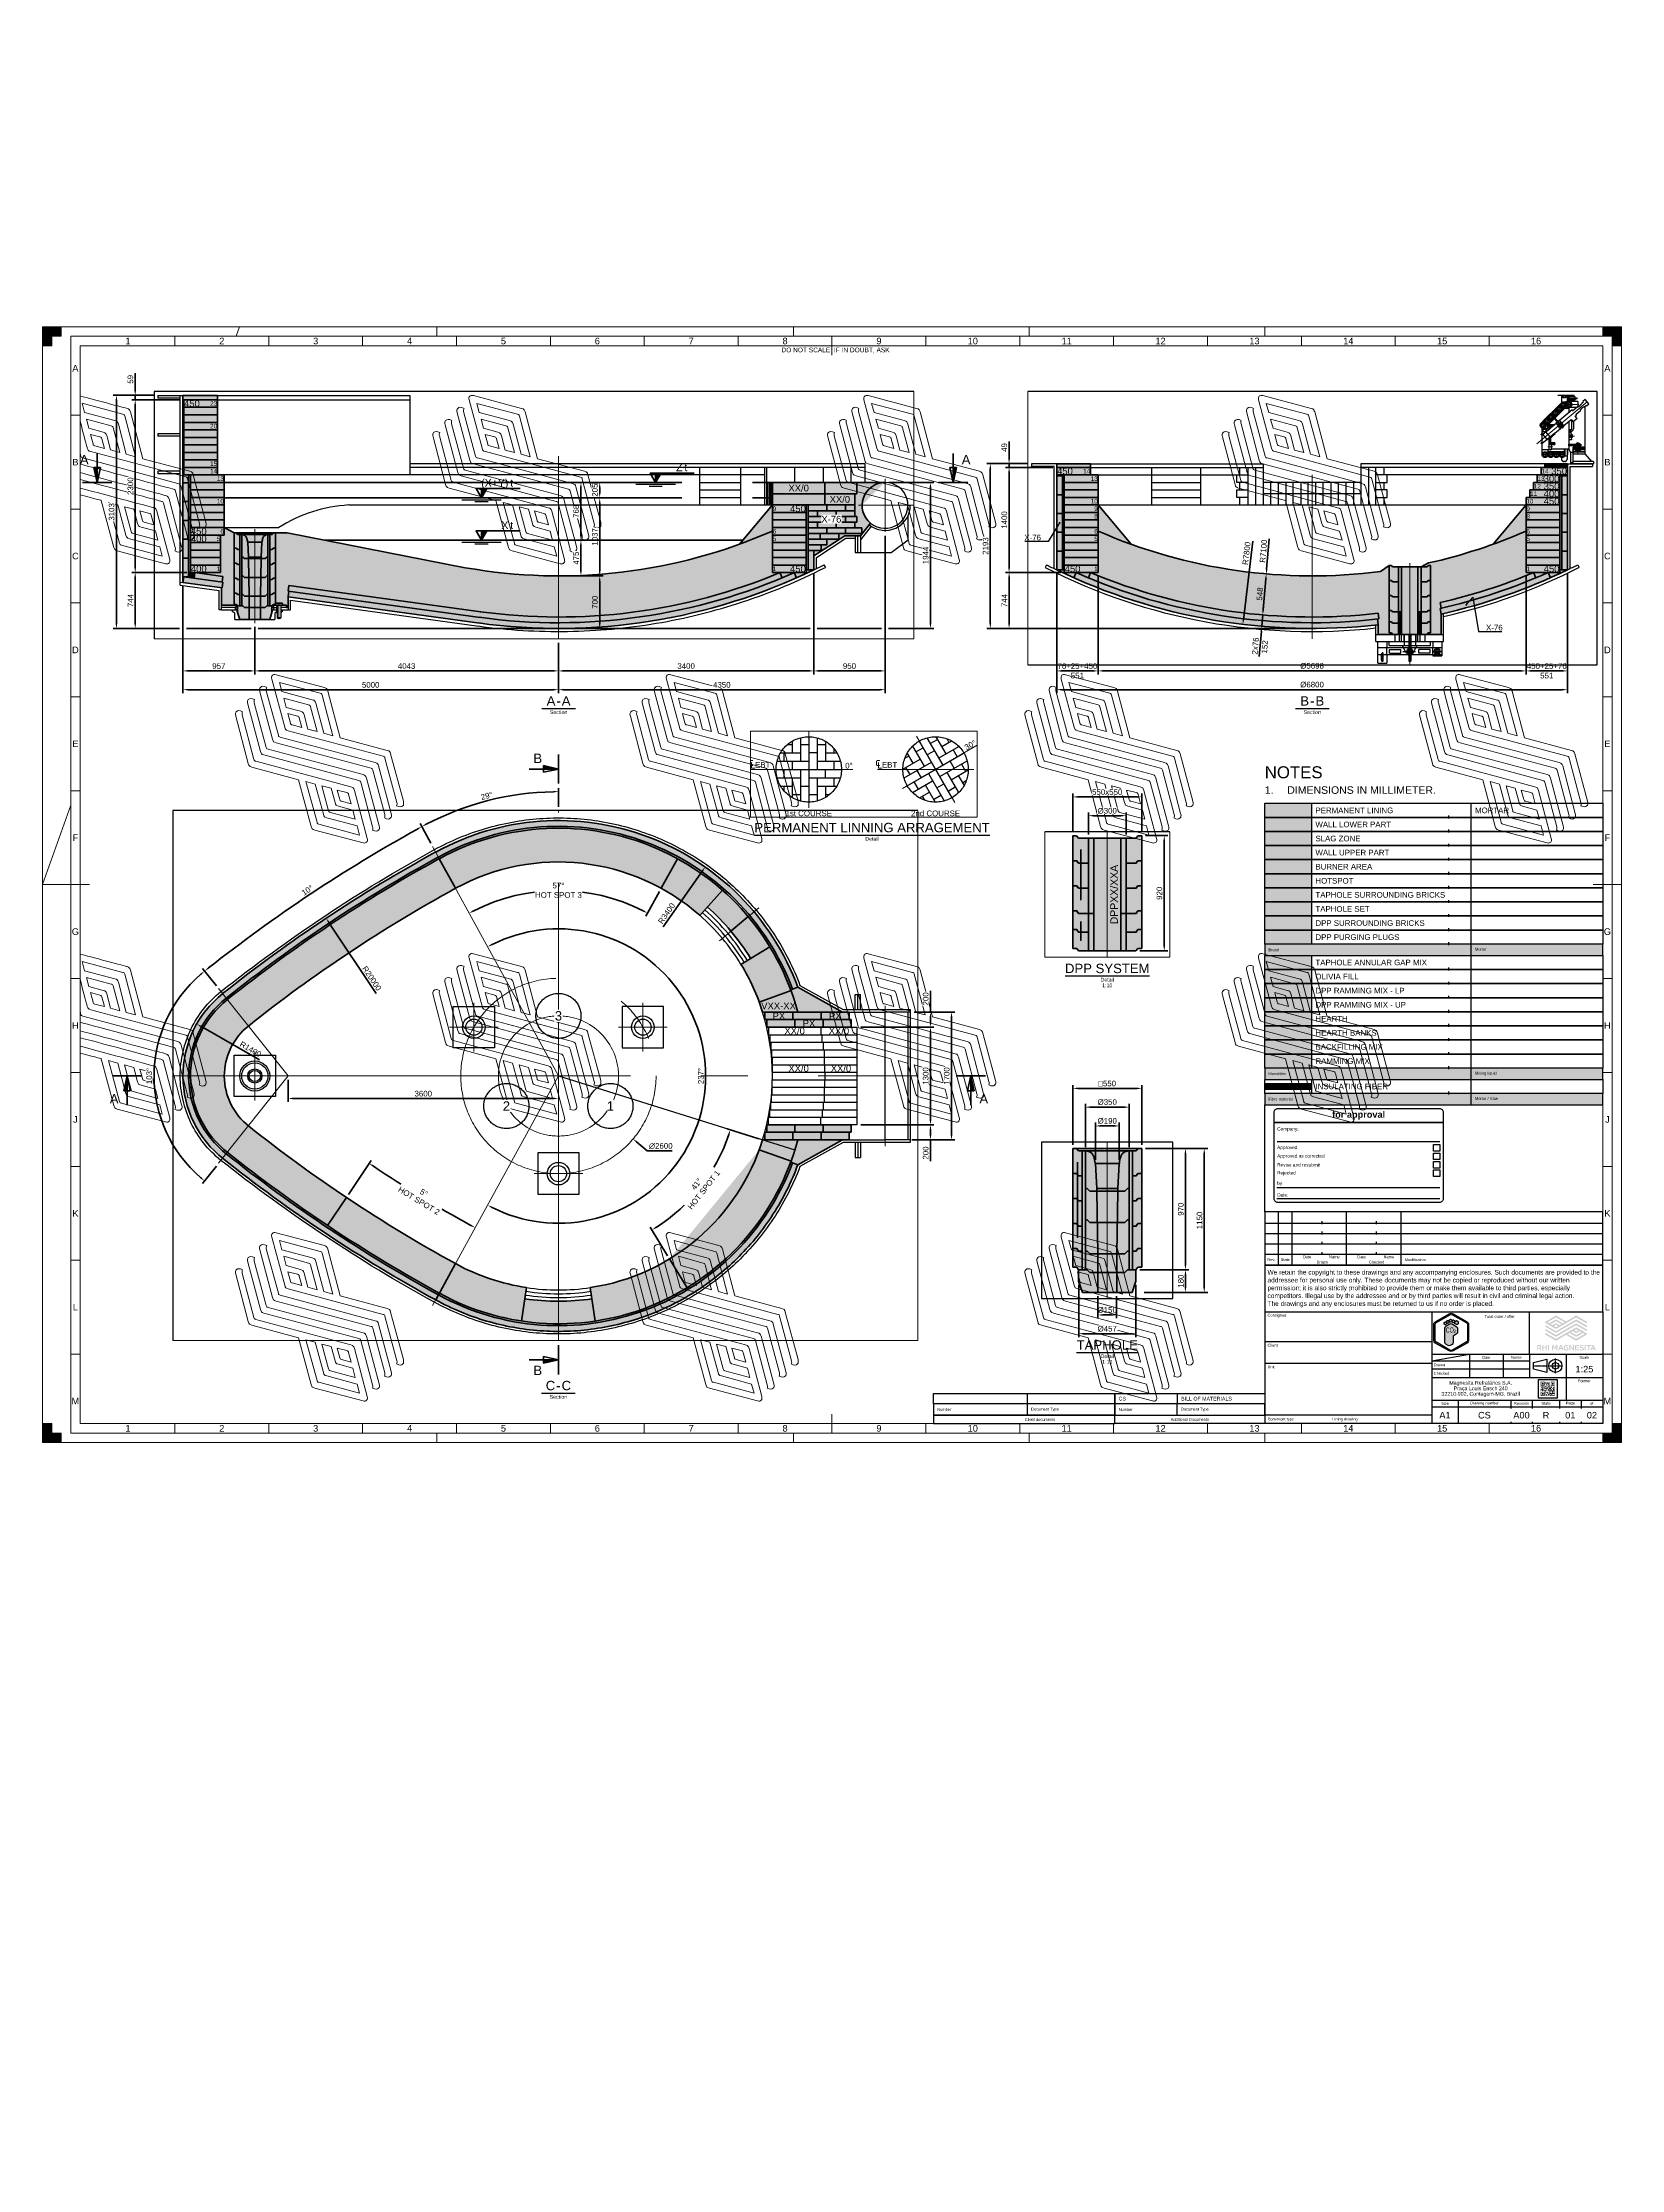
# Paper-space layout 'SH01' of a CAD drawing. Header units: millimetres. Extents: x 0 to 841, y -387 to 745.
# The model-space entities are those that its viewports show. They can reach past a viewport. Long polylines and large blocks are cut down to what shows.
import ezdxf
from ezdxf import colors
from ezdxf.entities.mleader import LeaderData, LeaderLine
from ezdxf.enums import TextEntityAlignment as Align
from ezdxf.math import Vec2, Vec3

# ---------------------------------------------------------------- set-up
doc = ezdxf.new("R2010")
doc.units = ezdxf.units.MM
for name, pattern in [('AM_DIN_G_W050', [13.75, 9.75, -1.5, 1, -1.5]), ('CENTER2', [1.125, 0.75, -0.125, 0.125, -0.125]), ('HIDDEN', [9.525, 6.35, -3.175]), ('PHANTOM', [63.5, 31.75, -6.35, 6.35, -6.35, 6.35, -6.35]), ('PHANTOM2', [31.75, 15.875, -3.175, 3.175, -3.175, 3.175, -3.175])]:
    doc.linetypes.add(name, pattern=pattern)
doc.layers.add('AM_VIEWS', color=1, linetype='Continuous', lineweight=25, plot=False)
for name, color, linetype, lineweight, true_color in [('BACKFILLING MIX', 5, 'Continuous', 25, 0x0000ff), ('BURNER AREA', 7, 'Continuous', 25, 0xffbf7f), ('CDL_WATERMARK', 7, 'Continuous', 5, 0x979392), ('DPP PURGING PLUGS', 7, 'Continuous', 25, 0xff7fff), ('DPP RAMMING MIX - LP', 7, 'Continuous', 25, 0x5f007f), ('DPP RAMMING MIX - UP', 7, 'Continuous', 25, 0x7f003f), ('DPP SURROUNDING BRICKS', 7, 'Continuous', 25, 0xbf7fff), ('HEARTH', 7, 'Continuous', 25, 0x939598), ('HEARTH BANKS', 7, 'Continuous', 25, 0x575757), ('HOTSPOT', 30, 'Continuous', 25, 0xff7f00), ('INSULATING FIBER', 1, 'Continuous', 25, 0xff0000), ('OLIVIA FILL', 7, 'Continuous', 25, 0x7fffbf), ('PERMANENT LINING', 7, 'Continuous', 25, 0xabab54), ('RAMMING MIX', 7, 'Continuous', 25, 0x007f1f), ('SLAG ZONE', 7, 'Continuous', 25, 0xff7f7f), ('TAPHOLE ANNULAR GAP MIX', 2, 'Continuous', 25, 0xffff00), ('TAPHOLE SET', 7, 'Continuous', 25, 0x7f5f3f), ('TAPHOLE SURROUNDING BRICKS', 7, 'Continuous', 25, 0x5291a5), ('WALL LOWER PART', 7, 'Continuous', 25, 0xffff7f), ('WALL UPPER PART', 7, 'Continuous', 25, 0x7fdfff)]:
    doc.layers.add(name, color=color, linetype=linetype, lineweight=lineweight, true_color=true_color)
for name, color, linetype, lineweight in [('Bemassung', 4, 'Continuous', 35), ('CDL_FRAME', 7, 'Continuous', 18), ('CDL_FRAME_GREEN', 3, 'Continuous', 18), ('CDL_FRAME_RED', 1, 'Continuous', 18), ('CDL_FRAME_YELLOW', 2, 'Continuous', 18), ('CDT_025', 3, 'Continuous', 25), ('CDT_035', 2, 'Continuous', 35), ('CDT_050', 1, 'Continuous', 50), ('CDT_070', 7, 'Continuous', 50), ('CDT_ANNOTATION', 4, 'Continuous', 18), ('CDT_LEVEL', 4, 'Continuous', 18), ('Kontur_018', 4, 'Continuous', 25), ('Kontur_025', 3, 'Continuous', 25), ('Kontur_035', 2, 'Continuous', 35), ('Mitte_018', 4, 'AM_DIN_G_W050', 18), ('Mitte_025', 3, 'AM_DIN_G_W050', 25), ('Mitte_05', 1, 'AM_DIN_G_W050', 50)]:
    doc.layers.add(name, color=color, linetype=linetype, lineweight=lineweight)
for name, color, linetype in [('CDL_LANGUAGE_EN', 3, 'Continuous'), ('CDL_LEGAL_ENTITY_CONTAGEM', 1, 'Continuous'), ('CDL_PROJECTION_1', 3, 'Continuous'), ('CDL_STAMP_APPROVAL', 4, 'Continuous'), ('CDL_TITLE_BLOCK', 7, 'Continuous'), ('CDL_TITLE_BLOCK_CYAN', 4, 'Continuous'), ('CDL_TITLE_BLOCK_GREEN', 3, 'Continuous'), ('CDL_TITLE_BLOCK_GREY_253', 253, 'Continuous'), ('CDL_TITLE_BLOCK_LOGO_CO2', 7, 'Continuous'), ('CDL_TITLE_BLOCK_RED', 1, 'Continuous'), ('CDL_TITLE_BLOCK_YELLOW', 2, 'Continuous'), ('Text_2', 3, 'Continuous'), ('Text_3', 2, 'Continuous'), ('Text_5', 1, 'Continuous')]:
    doc.layers.add(name, color=color, linetype=linetype)
doc.layers.add('CDL_TITLE_BLOCK_BLUE', color=5, linetype='Continuous', plot=False)
doc.layers.add('Unsichtbar', color=5, linetype='Continuous', plot=False)
doc.styles.add('RHI-CD2012', font='arial.ttf', dxfattribs={"height": 3})
doc.styles.add('RHI_BORDER', font='arial.ttf')
doc.styles.add('RHI_HEADER2017-H1_5', font='arial.ttf', dxfattribs={"height": 1.5})
doc.styles.add('RHI_HEADER2017-H2', font='arial.ttf', dxfattribs={"height": 2})
doc.styles.add('RHI_HEADER2017-H2_5', font='arial.ttf', dxfattribs={"height": 2.5})
doc.styles.add('RHI_HEADER2017-H3', font='arial.ttf', dxfattribs={"height": 3})
doc.styles.add('RHI_HEADER2017-H4', font='arial.ttf', dxfattribs={"height": 4})
doc.styles.add('RHI_HEADER2017-H5', font='arial.ttf', dxfattribs={"height": 5})
doc.styles.get("Standard").update_dxf_attribs({"font": 'arial.ttf'})
doc.dimstyles.new('AM_DIN$0', dxfattribs={"dimtxt": 3, "dimasz": 2.7, "dimexe": 1.8, "dimexo": 2, "dimgap": 1, "dimtad": 1, "dimdec": 0, "dimtxsty": 'Standard', "dimcen": 0, "dimclrd": 256, "dimclre": 256, "dimclrt": 2, "dimadec": 0, "dimazin": 2, "dimtp": 0.1, "dimtm": 0.1, "dimtfac": 0.71, "dimtdec": 0, "dimtmove": 0, "dimatfit": 3, "dimfxl": 1, "dimtfill": 1, "dimlwd": -1, "dimlwe": -1, "dimarcsym": 0})
doc.dimstyles.new('AM_DIN$2', dxfattribs={"dimtxt": 3, "dimasz": 2.7, "dimexe": 1.8, "dimexo": 2, "dimgap": 1, "dimtad": 1, "dimdec": 0, "dimtxsty": 'Standard', "dimcen": 0, "dimclrd": 256, "dimclre": 256, "dimclrt": 2, "dimadec": 0, "dimazin": 2, "dimtp": 0.1, "dimtm": 0.1, "dimtfac": 0.71, "dimtdec": 0, "dimtmove": 0, "dimatfit": 3, "dimfxl": 1, "dimtfill": 1, "dimlwd": -1, "dimlwe": -1, "dimarcsym": 0})
doc.dimstyles.new('AM_DIN$3', dxfattribs={"dimtxt": 3, "dimasz": 2.5, "dimexe": 1, "dimexo": 1, "dimgap": 1, "dimtad": 1, "dimtoh": 1, "dimdec": 0, "dimtxsty": 'Standard', "dimcen": 0, "dimclrd": 256, "dimclre": 256, "dimclrt": 2, "dimadec": 0, "dimazin": 2, "dimtp": 0.1, "dimtm": 0.1, "dimtfac": 0.71, "dimtdec": 0, "dimtofl": 0, "dimtmove": 0, "dimatfit": 0, "dimfxl": 1, "dimtfill": 1, "dimlwd": -1, "dimlwe": -1, "dimarcsym": 0})
doc.dimstyles.new('AM_DIN$4', dxfattribs={"dimtxt": 3, "dimasz": 2.5, "dimexe": 1, "dimexo": 1, "dimgap": 1, "dimtad": 1, "dimdec": 0, "dimtxsty": 'Standard', "dimcen": 0, "dimclrd": 256, "dimclre": 256, "dimclrt": 2, "dimadec": 0, "dimazin": 2, "dimtp": 0.1, "dimtm": 0.1, "dimtfac": 0.71, "dimtdec": 0, "dimtofl": 0, "dimtmove": 0, "dimatfit": 0, "dimfxl": 1, "dimtfill": 1, "dimlwd": -1, "dimlwe": -1, "dimarcsym": 0})

# ---------------------------------------------------------------- blocks, each defined once
blk = doc.blocks.new('CDB_Additional Documents - Single line')
at = {"layer": 'CDL_TITLE_BLOCK_GREEN'}
blk.add_line((33.3, 0), (33.3, 5.5), dxfattribs=at)
blk.add_lwpolyline([(0, 5.5), (79.8, 5.5), (79.8, 0), (0, 0)], close=True, dxfattribs=at)
at = {"style": 'RHI_HEADER2017-H2'}
blk.add_attdef('TYPE', text='', height=2, dxfattribs=at).set_placement((35.3, 2.8), align=Align.MIDDLE_LEFT)
at = {"layer": 'CDL_TITLE_BLOCK', "style": 'RHI_HEADER2017-H2'}
blk.add_attdef('NUMBER', text='', height=2, dxfattribs=at).set_placement((2, 2.8), align=Align.MIDDLE_LEFT)
blk = doc.blocks.new('CDB_Customer Documents - Single line')
at = {"layer": 'CDL_TITLE_BLOCK_GREEN'}
blk.add_line((33.3, 0), (33.3, 5.5), dxfattribs=at)
blk.add_lwpolyline([(-16.7, 5.5), (79.8, 5.5), (79.8, 0), (-16.7, 0)], close=True, dxfattribs=at)
at = {"style": 'RHI_HEADER2017-H2'}
blk.add_attdef('TYPE', text='', height=2, dxfattribs=at).set_placement((35.3, 2.8), align=Align.MIDDLE_LEFT)
at = {"layer": 'CDL_TITLE_BLOCK', "style": 'RHI_HEADER2017-H2'}
blk.add_attdef('NUMBER', text='', height=2, dxfattribs=at).set_placement((-14.7, 2.8), align=Align.MIDDLE_LEFT)
blk = doc.blocks.new('CDB_Addintional documents')
at = {"layer": 'CDL_TITLE_BLOCK'}
blk.add_line((-46.6, 4.5), (-46.6, 10.5), dxfattribs=at)
for points in [[(0, 10.5), (-79.8, 10.5), (-79.8, 4.5), (0, 4.5)], [(-79.8, 4.5), (0, 4.5), (0, 0), (-79.8, 0)]]:
    blk.add_lwpolyline(points, close=True, dxfattribs=at)
at = {"layer": 'CDL_LANGUAGE_EN', "char_height": 1.5, "line_spacing_factor": 0.88, "style": 'RHI-CD2012'}
for s, insert, attachment_point in [('Number', (-77.8, 7.5), 4), ('Additional Documents', (-39.9, 2.2), 5)]:
    blk.add_mtext(s, dxfattribs=dict(at, insert=insert, attachment_point=attachment_point))
at = {"layer": 'CDL_LANGUAGE_EN', "insert": (-44.6, 7.5), "char_height": 1.5, "width": 31.323, "attachment_point": 4, "style": 'RHI-CD2012'}
blk.add_mtext('Document Type', dxfattribs=at)
blk = doc.blocks.new('CDB_client documents')
at = {"layer": 'CDL_TITLE_BLOCK'}
blk.add_line((-46.6, 4.5), (-46.6, 10.5), dxfattribs=at)
for points in [[(-96.6, 4.5), (0, 4.5), (0, 10.5), (-96.6, 10.5)], [(0, 4.5), (-96.6, 4.5), (-96.6, 0), (0, 0)]]:
    blk.add_lwpolyline(points, close=True, dxfattribs=at)
at = {"layer": 'CDL_LANGUAGE_EN', "char_height": 1.5, "line_spacing_factor": 0.88, "style": 'RHI-CD2012'}
for s, insert, attachment_point in [('Number', (-94.6, 7.5), 4), ('Client documents', (-39.9, 2.2), 5)]:
    blk.add_mtext(s, dxfattribs=dict(at, insert=insert, attachment_point=attachment_point))
at = {"layer": 'CDL_LANGUAGE_EN', "insert": (-44.6, 7.5), "char_height": 1.5, "width": 31.323, "attachment_point": 4, "style": 'RHI-CD2012'}
blk.add_mtext('Document Type', dxfattribs=at)
blk = doc.blocks.new('CDB_WATERMARK')
at = {"layer": 'CDL_WATERMARK'}
for points, knots in [([(-2.9, 42.2), (-3.7, 42), (-4, 41.8), (-4.2, 41.6), (-4.4, 41.4), (-4.6, 41.2), (-4.8, 40.4), (-4.8, 40.4), (-11.5, 15.4), (-11.5, 15.4), (-11.5, 15.4), (-36.4, 8.8), (-36.4, 8.8), (-37.2, 8.5), (-37.5, 8.4), (-37.7, 8.1), (-37.9, 7.9), (-38.1, 7.7), (-38.3, 6.9), (-38.3, 6.9), (-45.1, -18.8), (-45.1, -18.8), (-45.4, -19.7), (-45.2, -20.3), (-44.8, -20.7), (-44.3, -21.2), (-43.7, -21.3), (-42.8, -21.1), (-42.8, -21.1), (-17.2, -14.2), (-17.2, -14.2), (-16.4, -14), (-16.1, -13.8), (-15.9, -13.6), (-15.7, -13.4), (-15.5, -13.2), (-15.3, -12.3), (-15.3, -12.3), (-1.7, 38.2), (-1.7, 38.2), (-1.6, 38.6), (-1.5, 38.7), (-1.4, 38.9), (-1.3, 39), (-1.1, 39.1), (-0.7, 39.2), (-0.7, 39.2), (23, 45.5), (23, 45.5), (23.6, 45.7), (24.1, 45.7), (24.7, 45.4), (25.5, 47), (25.5, 48), (24.7, 48.7), (24.3, 49.2), (23.6, 49.3), (22.3, 49), (22.3, 49), (-2.9, 42.2), (-2.9, 42.2)], [0, 0, 0, 0, 1, 1, 1, 2, 2, 2, 3, 3, 3, 4, 4, 4, 5, 5, 5, 6, 6, 6, 7, 7, 7, 8, 8, 8, 9, 9, 9, 10, 10, 10, 11, 11, 11, 12, 12, 12, 13, 13, 13, 14, 14, 14, 15, 15, 15, 16, 16, 16, 17, 17, 17, 18, 18, 18, 19, 19, 19, 20, 20, 20, 20]), ([(3.5, 35.8), (2.7, 35.6), (2.5, 35.4), (2.3, 35.2), (2.1, 35), (1.9, 34.7), (1.7, 33.9), (1.7, 33.9), (-11.9, -16.6), (-11.9, -16.6), (-12, -17), (-12.1, -17.2), (-12.2, -17.3), (-12.3, -17.4), (-12.5, -17.6), (-12.9, -17.6), (-12.9, -17.6), (-36.6, -24), (-36.6, -24), (-37.2, -24.1), (-37.8, -24.1), (-38.3, -23.8), (-39.2, -25.4), (-39.1, -26.4), (-38.3, -27.1), (-37.9, -27.6), (-37.3, -27.8), (-36, -27.4), (-36, -27.4), (-10.7, -20.7), (-10.7, -20.7), (-9.9, -20.5), (-9.7, -20.3), (-9.4, -20.1), (-9.2, -19.9), (-9.1, -19.6), (-8.8, -18.8), (-8.8, -18.8), (4.7, 31.8), (4.7, 31.8), (4.8, 32.1), (4.9, 32.3), (5, 32.4), (5.2, 32.5), (5.4, 32.7), (5.7, 32.8), (5.7, 32.8), (29.4, 39.1), (29.4, 39.1), (30, 39.2), (30.6, 39.2), (31.2, 38.9), (32, 40.5), (31.9, 41.5), (31.2, 42.2), (30.7, 42.7), (30.1, 42.9), (28.8, 42.5), (28.8, 42.5), (3.5, 35.8), (3.5, 35.8)], [0, 0, 0, 0, 1, 1, 1, 2, 2, 2, 3, 3, 3, 4, 4, 4, 5, 5, 5, 6, 6, 6, 7, 7, 7, 8, 8, 8, 9, 9, 9, 10, 10, 10, 11, 11, 11, 12, 12, 12, 13, 13, 13, 14, 14, 14, 15, 15, 15, 16, 16, 16, 17, 17, 17, 18, 18, 18, 19, 19, 19, 20, 20, 20, 20]), ([(10, 29.3), (9.2, 29.1), (9, 28.9), (8.7, 28.7), (8.5, 28.5), (8.3, 28.3), (8.1, 27.5), (8.1, 27.5), (-5.4, -23.1), (-5.4, -23.1), (-5.5, -23.4), (-5.6, -23.6), (-5.7, -23.8), (-5.9, -23.9), (-6.1, -24), (-6.4, -24.1), (-6.4, -24.1), (-30.1, -30.4), (-30.1, -30.4), (-30.7, -30.6), (-31.3, -30.6), (-31.9, -30.3), (-32.7, -31.9), (-32.6, -32.9), (-31.9, -33.6), (-31.4, -34.1), (-30.8, -34.2), (-29.5, -33.9), (-29.5, -33.9), (-4.2, -27.1), (-4.2, -27.1), (-3.4, -26.9), (-3.2, -26.7), (-3, -26.5), (-2.8, -26.3), (-2.6, -26.1), (-2.4, -25.3), (-2.4, -25.3), (11.2, 25.3), (11.2, 25.3), (11.3, 25.6), (11.4, 25.8), (11.5, 26), (11.6, 26.1), (11.8, 26.2), (12.2, 26.3), (12.2, 26.3), (35.9, 32.6), (35.9, 32.6), (36.5, 32.8), (37.1, 32.8), (37.6, 32.5), (38.4, 34.1), (38.4, 35.1), (37.6, 35.8), (37.2, 36.3), (36.6, 36.4), (35.3, 36.1), (35.3, 36.1), (10, 29.3), (10, 29.3)], [0, 0, 0, 0, 1, 1, 1, 2, 2, 2, 3, 3, 3, 4, 4, 4, 5, 5, 5, 6, 6, 6, 7, 7, 7, 8, 8, 8, 9, 9, 9, 10, 10, 10, 11, 11, 11, 12, 12, 12, 13, 13, 13, 14, 14, 14, 15, 15, 15, 16, 16, 16, 17, 17, 17, 18, 18, 18, 19, 19, 19, 20, 20, 20, 20]), ([(2.2, -33.6), (3, -33.4), (3.2, -33.2), (3.5, -33), (3.7, -32.8), (3.9, -32.5), (4.1, -31.7), (4.1, -31.7), (10.8, -6.8), (10.8, -6.8), (10.8, -6.8), (35.7, -0.1), (35.7, -0.1), (36.5, 0.1), (36.7, 0.3), (37, 0.5), (37.2, 0.7), (37.3, 1), (37.6, 1.8), (37.6, 1.8), (44.4, 27.5), (44.4, 27.5), (44.7, 28.4), (44.5, 28.9), (44, 29.4), (43.6, 29.9), (42.9, 29.9), (42.1, 29.7), (42.1, 29.7), (16.5, 22.9), (16.5, 22.9), (15.6, 22.7), (15.4, 22.5), (15.2, 22.3), (15, 22.1), (14.8, 21.8), (14.6, 21), (14.6, 21), (1, -29.6), (1, -29.6), (0.9, -29.9), (0.8, -30.1), (0.7, -30.2), (0.6, -30.3), (0.4, -30.5), (0, -30.6), (0, -30.6), (-23.7, -36.9), (-23.7, -36.9), (-24.3, -37), (-24.8, -37), (-25.4, -36.7), (-26.2, -38.3), (-26.2, -39.3), (-25.4, -40), (-25, -40.5), (-24.3, -40.7), (-23.1, -40.3), (-23.1, -40.3), (2.2, -33.6), (2.2, -33.6)], [0, 0, 0, 0, 1, 1, 1, 2, 2, 2, 3, 3, 3, 4, 4, 4, 5, 5, 5, 6, 6, 6, 7, 7, 7, 8, 8, 8, 9, 9, 9, 10, 10, 10, 11, 11, 11, 12, 12, 12, 13, 13, 13, 14, 14, 14, 15, 15, 15, 16, 16, 16, 17, 17, 17, 18, 18, 18, 19, 19, 19, 20, 20, 20, 20]), ([(11.8, -2.9), (11.8, -2.9), (13.1, 2.1), (13.1, 2.1), (13.1, 2.1), (29.2, 6.4), (29.2, 6.4), (30, 6.6), (30.3, 6.8), (30.5, 7), (30.7, 7.2), (30.9, 7.4), (31.1, 8.2), (31.1, 8.2), (35.4, 24.3), (35.4, 24.3), (35.4, 24.3), (40.3, 25.6), (40.3, 25.6), (40.3, 25.6), (34.5, 3.9), (34.5, 3.9), (34.4, 3.6), (34.3, 3.4), (34.2, 3.3), (34.1, 3.1), (33.9, 3), (33.5, 3), (33.5, 3), (11.8, -2.9), (11.8, -2.9)], [0, 0, 0, 0, 1, 1, 1, 2, 2, 2, 3, 3, 3, 4, 4, 4, 5, 5, 5, 6, 6, 6, 7, 7, 7, 8, 8, 8, 9, 9, 9, 10, 10, 10, 10]), ([(14.1, 5.6), (14.1, 5.6), (15.4, 10.5), (15.4, 10.5), (15.4, 10.5), (23, 12.6), (23, 12.6), (23.8, 12.8), (24.1, 13), (24.3, 13.2), (24.5, 13.4), (24.7, 13.6), (24.9, 14.4), (24.9, 14.4), (27, 22.1), (27, 22.1), (27, 22.1), (31.9, 23.4), (31.9, 23.4), (31.9, 23.4), (28.3, 10.1), (28.3, 10.1), (28.2, 9.8), (28.1, 9.6), (28, 9.5), (27.9, 9.3), (27.7, 9.2), (27.3, 9.2), (27.3, 9.2), (14.1, 5.6), (14.1, 5.6)], [0, 0, 0, 0, 1, 1, 1, 2, 2, 2, 3, 3, 3, 4, 4, 4, 5, 5, 5, 6, 6, 6, 7, 7, 7, 8, 8, 8, 9, 9, 9, 10, 10, 10, 10]), ([(-12.5, 11.5), (-12.5, 11.5), (-13.9, 6.6), (-13.9, 6.6), (-13.9, 6.6), (-29.9, 2.3), (-29.9, 2.3), (-30.8, 2.1), (-31, 1.9), (-31.2, 1.7), (-31.4, 1.5), (-31.6, 1.2), (-31.8, 0.4), (-31.8, 0.4), (-36.1, -15.7), (-36.1, -15.7), (-36.1, -15.7), (-41, -17), (-41, -17), (-41, -17), (-35.2, 4.7), (-35.2, 4.7), (-35.1, 5.1), (-35, 5.3), (-34.9, 5.4), (-34.8, 5.5), (-34.6, 5.6), (-34.2, 5.7), (-34.2, 5.7), (-12.5, 11.5), (-12.5, 11.5)], [0, 0, 0, 0, 1, 1, 1, 2, 2, 2, 3, 3, 3, 4, 4, 4, 5, 5, 5, 6, 6, 6, 7, 7, 7, 8, 8, 8, 9, 9, 9, 10, 10, 10, 10]), ([(22.3, 16.1), (22.3, 15.7), (22.2, 15.6), (22, 15.4), (21.9, 15.3), (21.7, 15.2), (21.4, 15.1), (21.4, 15.1), (16.3, 13.7), (16.3, 13.7), (16.3, 13.7), (17.6, 18.8), (17.6, 18.8), (17.7, 19.2), (17.8, 19.4), (18, 19.5), (18.1, 19.6), (18.3, 19.8), (18.6, 19.8), (18.6, 19.8), (23.7, 21.2), (23.7, 21.2), (23.7, 21.2), (22.3, 16.1), (22.3, 16.1)], [0, 0, 0, 0, 1, 1, 1, 2, 2, 2, 3, 3, 3, 4, 4, 4, 5, 5, 5, 6, 6, 6, 7, 7, 7, 8, 8, 8, 8]), ([(-14.8, 3), (-14.8, 3), (-16.1, -1.9), (-16.1, -1.9), (-16.1, -1.9), (-23.7, -3.9), (-23.7, -3.9), (-24.5, -4.1), (-24.8, -4.3), (-25, -4.5), (-25.2, -4.7), (-25.4, -5), (-25.6, -5.8), (-25.6, -5.8), (-27.7, -13.4), (-27.7, -13.4), (-27.7, -13.4), (-32.6, -14.7), (-32.6, -14.7), (-32.6, -14.7), (-29, -1.5), (-29, -1.5), (-28.9, -1.1), (-28.8, -0.9), (-28.7, -0.8), (-28.6, -0.7), (-28.4, -0.6), (-28, -0.5), (-28, -0.5), (-14.8, 3), (-14.8, 3)], [0, 0, 0, 0, 1, 1, 1, 2, 2, 2, 3, 3, 3, 4, 4, 4, 5, 5, 5, 6, 6, 6, 7, 7, 7, 8, 8, 8, 9, 9, 9, 10, 10, 10, 10]), ([(-23.1, -7.4), (-23, -7.1), (-22.9, -6.9), (-22.7, -6.8), (-22.6, -6.6), (-22.4, -6.5), (-22.1, -6.5), (-22.1, -6.5), (-17, -5.1), (-17, -5.1), (-17, -5.1), (-18.4, -10.2), (-18.4, -10.2), (-18.4, -10.5), (-18.5, -10.7), (-18.7, -10.9), (-18.8, -11), (-19, -11.1), (-19.3, -11.2), (-19.3, -11.2), (-24.4, -12.5), (-24.4, -12.5), (-24.4, -12.5), (-23.1, -7.4), (-23.1, -7.4)], [0, 0, 0, 0, 1, 1, 1, 2, 2, 2, 3, 3, 3, 4, 4, 4, 5, 5, 5, 6, 6, 6, 7, 7, 7, 8, 8, 8, 8])]:
    blk.add_open_spline(points, degree=3, knots=knots, dxfattribs=at)
blk = doc.blocks.new('CDB_WATERMARK_A1')
at = {"layer": 'CDL_WATERMARK'}
for points, knots in [([(-750.7, 505.3), (-750.9, 506.1), (-751.1, 506.3), (-751.3, 506.5), (-751.5, 506.7), (-751.8, 506.9), (-752.6, 507.1), (-752.6, 507.1), (-777.5, 513.8), (-777.5, 513.8), (-777.5, 513.8), (-784.2, 538.7), (-784.2, 538.7), (-784.4, 539.5), (-784.6, 539.8), (-784.8, 540), (-785, 540.2), (-785.2, 540.4), (-786, 540.6), (-786, 540.6), (-806.8, 546.1), (-811, 547.3)], [0, 0, 0, 0, 1, 1, 1, 2, 2, 2, 3, 3, 3, 4, 4, 4, 5, 5, 5, 6, 6, 6, 6.899048, 6.899048, 6.899048, 6.899048]), ([(-811, 533.9), (-809.2, 527), (-807.2, 519.5), (-807.2, 519.5), (-806.9, 518.7), (-806.8, 518.5), (-806.5, 518.2), (-806.3, 518), (-806.1, 517.8), (-805.3, 517.6), (-805.3, 517.6), (-754.7, 504.1), (-754.7, 504.1), (-754.4, 504), (-754.2, 503.9), (-754.1, 503.8), (-753.9, 503.6), (-753.8, 503.4), (-753.7, 503.1), (-753.7, 503.1), (-747.4, 479.4), (-747.4, 479.4), (-747.2, 478.8), (-747.3, 478.2), (-747.5, 477.6), (-746, 476.8), (-745, 476.9), (-744.2, 477.6), (-743.8, 478.1), (-743.6, 478.7), (-744, 480), (-744, 480), (-750.7, 505.3), (-750.7, 505.3)], [9.459618, 9.459618, 9.459618, 9.459618, 10, 10, 10, 11, 11, 11, 12, 12, 12, 13, 13, 13, 14, 14, 14, 15, 15, 15, 16, 16, 16, 17, 17, 17, 18, 18, 18, 19, 19, 19, 20, 20, 20, 20]), ([(-781.4, 514.9), (-781.4, 514.9), (-786.4, 516.2), (-786.4, 516.2), (-786.4, 516.2), (-790.6, 532.3), (-790.6, 532.3), (-790.9, 533.1), (-791, 533.3), (-791.2, 533.5), (-791.5, 533.8), (-791.7, 533.9), (-792.5, 534.2), (-792.5, 534.2), (-808.6, 538.5), (-808.6, 538.5), (-808.6, 538.5), (-809.9, 543.4), (-809.9, 543.4), (-809.9, 543.4), (-788.2, 537.5), (-788.2, 537.5), (-787.9, 537.5), (-787.7, 537.4), (-787.5, 537.2), (-787.4, 537.1), (-787.3, 536.9), (-787.2, 536.6), (-787.2, 536.6), (-781.4, 514.9), (-781.4, 514.9)], [0, 0, 0, 0, 1, 1, 1, 2, 2, 2, 3, 3, 3, 4, 4, 4, 5, 5, 5, 6, 6, 6, 7, 7, 7, 8, 8, 8, 9, 9, 9, 10, 10, 10, 10]), ([(-789.9, 517.2), (-789.9, 517.2), (-794.8, 518.5), (-794.8, 518.5), (-794.8, 518.5), (-796.8, 526.1), (-796.8, 526.1), (-797, 526.8), (-797.2, 527.1), (-797.4, 527.3), (-797.7, 527.6), (-797.9, 527.7), (-798.7, 528), (-798.7, 528), (-806.4, 530), (-806.4, 530), (-806.4, 530), (-807.6, 534.9), (-807.6, 534.9), (-807.6, 534.9), (-794.4, 531.3), (-794.4, 531.3), (-794.1, 531.3), (-793.9, 531.2), (-793.7, 531), (-793.6, 530.9), (-793.5, 530.7), (-793.4, 530.4), (-793.4, 530.4), (-789.9, 517.2), (-789.9, 517.2)], [0, 0, 0, 0, 1, 1, 1, 2, 2, 2, 3, 3, 3, 4, 4, 4, 5, 5, 5, 6, 6, 6, 7, 7, 7, 8, 8, 8, 9, 9, 9, 10, 10, 10, 10]), ([(-800.4, 525.4), (-800, 525.3), (-799.8, 525.2), (-799.7, 525.1), (-799.6, 525), (-799.5, 524.8), (-799.4, 524.4), (-799.4, 524.4), (-798, 519.3), (-798, 519.3), (-798, 519.3), (-803.1, 520.7), (-803.1, 520.7), (-803.5, 520.8), (-803.7, 520.9), (-803.8, 521), (-803.9, 521.1), (-804, 521.3), (-804.1, 521.7), (-804.1, 521.7), (-805.5, 526.8), (-805.5, 526.8), (-805.5, 526.8), (-800.4, 525.4), (-800.4, 525.4)], [0, 0, 0, 0, 1, 1, 1, 2, 2, 2, 3, 3, 3, 4, 4, 4, 5, 5, 5, 6, 6, 6, 7, 7, 7, 8, 8, 8, 8]), ([(-757.1, 498.8), (-757.4, 499.6), (-757.5, 499.8), (-757.8, 500.1), (-758, 500.3), (-758.2, 500.4), (-759, 500.7), (-759, 500.7), (-809.6, 514.2), (-809.6, 514.2), (-809.9, 514.3), (-810.1, 514.4), (-810.2, 514.5), (-810.4, 514.7), (-810.5, 514.9), (-810.6, 515.2), (-810.6, 515.2), (-810.7, 515.8), (-811, 516.8)], [0, 0, 0, 0, 1, 1, 1, 2, 2, 2, 3, 3, 3, 4, 4, 4, 5, 5, 5, 5.157512, 5.157512, 5.157512, 5.157512]), ([(-811, 511), (-804.7, 509.3), (-761.2, 497.6), (-761.2, 497.6), (-760.8, 497.5), (-760.6, 497.4), (-760.5, 497.3), (-760.4, 497.2), (-760.3, 497), (-760.2, 496.6), (-760.2, 496.6), (-753.9, 472.9), (-753.9, 472.9), (-753.7, 472.3), (-753.7, 471.7), (-754, 471.2), (-752.4, 470.3), (-751.4, 470.4), (-750.7, 471.2), (-750.2, 471.6), (-750.1, 472.2), (-750.4, 473.5), (-750.4, 473.5), (-757.1, 498.8), (-757.1, 498.8)], [12.07184, 12.07184, 12.07184, 12.07184, 13, 13, 13, 14, 14, 14, 15, 15, 15, 16, 16, 16, 17, 17, 17, 18, 18, 18, 19, 19, 19, 20, 20, 20, 20]), ([(-763.6, 492.3), (-763.8, 493.1), (-764, 493.4), (-764.2, 493.6), (-764.4, 493.8), (-764.7, 494), (-765.5, 494.2), (-765.5, 494.2), (-798.2, 503), (-811, 506.4)], [0, 0, 0, 0, 1, 1, 1, 2, 2, 2, 2.804615, 2.804615, 2.804615, 2.804615]), ([(-811, 502.8), (-797, 499), (-767.6, 491.1), (-767.6, 491.1), (-767.3, 491.1), (-767.1, 491), (-767, 490.8), (-766.8, 490.7), (-766.7, 490.5), (-766.6, 490.1), (-766.6, 490.1), (-760.3, 466.5), (-760.3, 466.5), (-760.2, 465.9), (-760.2, 465.3), (-760.5, 464.7), (-758.9, 463.9), (-757.9, 464), (-757.1, 464.7), (-756.7, 465.2), (-756.5, 465.8), (-756.9, 467.1), (-756.9, 467.1), (-763.6, 492.3), (-763.6, 492.3)], [12.237509, 12.237509, 12.237509, 12.237509, 13, 13, 13, 14, 14, 14, 15, 15, 15, 16, 16, 16, 17, 17, 17, 18, 18, 18, 19, 19, 19, 20, 20, 20, 20]), ([(-811, 494.6), (-805.2, 493), (-799.7, 491.6), (-799.7, 491.6), (-799.7, 491.6), (-793, 466.6), (-793, 466.6), (-792.8, 465.8), (-792.6, 465.6), (-792.4, 465.4), (-792.2, 465.2), (-792, 465), (-791.2, 464.8), (-791.2, 464.8), (-765.5, 457.9), (-765.5, 457.9), (-764.5, 457.7), (-764, 457.8), (-763.6, 458.3), (-763.1, 458.8), (-763, 459.4), (-763.2, 460.2), (-763.2, 460.2), (-770.1, 485.9), (-770.1, 485.9), (-770.3, 486.7), (-770.5, 486.9), (-770.7, 487.1), (-770.9, 487.3), (-771.1, 487.5), (-771.9, 487.8), (-771.9, 487.8), (-796.1, 494.2), (-811, 498.2)], [2.531401, 2.531401, 2.531401, 2.531401, 3, 3, 3, 4, 4, 4, 5, 5, 5, 6, 6, 6, 7, 7, 7, 8, 8, 8, 9, 9, 9, 10, 10, 10, 11, 11, 11, 12, 12, 12, 12.691107, 12.691107, 12.691107, 12.691107]), ([(-795.8, 490.5), (-795.8, 490.5), (-790.9, 489.2), (-790.9, 489.2), (-790.9, 489.2), (-786.6, 473.1), (-786.6, 473.1), (-786.4, 472.3), (-786.2, 472), (-786, 471.8), (-785.8, 471.6), (-785.5, 471.4), (-784.7, 471.2), (-784.7, 471.2), (-768.6, 466.9), (-768.6, 466.9), (-768.6, 466.9), (-767.3, 462), (-767.3, 462), (-767.3, 462), (-789, 467.8), (-789, 467.8), (-789.4, 467.9), (-789.5, 468), (-789.7, 468.1), (-789.8, 468.3), (-789.9, 468.5), (-790, 468.8), (-790, 468.8), (-795.8, 490.5), (-795.8, 490.5)], [0, 0, 0, 0, 1, 1, 1, 2, 2, 2, 3, 3, 3, 4, 4, 4, 5, 5, 5, 6, 6, 6, 7, 7, 7, 8, 8, 8, 9, 9, 9, 10, 10, 10, 10]), ([(-787.3, 488.2), (-787.3, 488.2), (-782.4, 486.9), (-782.4, 486.9), (-782.4, 486.9), (-780.4, 479.3), (-780.4, 479.3), (-780.2, 478.5), (-780, 478.2), (-779.8, 478), (-779.6, 477.8), (-779.3, 477.6), (-778.5, 477.4), (-778.5, 477.4), (-770.9, 475.4), (-770.9, 475.4), (-770.9, 475.4), (-769.6, 470.5), (-769.6, 470.5), (-769.6, 470.5), (-782.8, 474), (-782.8, 474), (-783.2, 474.1), (-783.3, 474.2), (-783.5, 474.3), (-783.6, 474.5), (-783.7, 474.7), (-783.8, 475), (-783.8, 475), (-787.3, 488.2), (-787.3, 488.2)], [0, 0, 0, 0, 1, 1, 1, 2, 2, 2, 3, 3, 3, 4, 4, 4, 5, 5, 5, 6, 6, 6, 7, 7, 7, 8, 8, 8, 9, 9, 9, 10, 10, 10, 10]), ([(-776.9, 480), (-777.2, 480.1), (-777.4, 480.2), (-777.5, 480.3), (-777.6, 480.4), (-777.7, 480.6), (-777.8, 481), (-777.8, 481), (-779.2, 486.1), (-779.2, 486.1), (-779.2, 486.1), (-774.1, 484.7), (-774.1, 484.7), (-773.8, 484.6), (-773.6, 484.5), (-773.4, 484.4), (-773.3, 484.3), (-773.2, 484), (-773.1, 483.7), (-773.1, 483.7), (-771.7, 478.6), (-771.7, 478.6), (-771.7, 478.6), (-776.9, 480), (-776.9, 480)], [0, 0, 0, 0, 1, 1, 1, 2, 2, 2, 3, 3, 3, 4, 4, 4, 5, 5, 5, 6, 6, 6, 7, 7, 7, 8, 8, 8, 8]), ([(-750.7, 208), (-750.9, 208.8), (-751.1, 209), (-751.3, 209.3), (-751.5, 209.5), (-751.8, 209.7), (-752.6, 209.9), (-752.6, 209.9), (-777.5, 216.6), (-777.5, 216.6), (-777.5, 216.6), (-784.2, 241.5), (-784.2, 241.5), (-784.4, 242.3), (-784.6, 242.5), (-784.8, 242.7), (-785, 243), (-785.2, 243.1), (-786, 243.4), (-786, 243.4), (-806.8, 248.9), (-811, 250)], [0, 0, 0, 0, 1, 1, 1, 2, 2, 2, 3, 3, 3, 4, 4, 4, 5, 5, 5, 6, 6, 6, 6.899048, 6.899048, 6.899048, 6.899048]), ([(-781.4, 217.6), (-781.4, 217.6), (-786.4, 218.9), (-786.4, 218.9), (-786.4, 218.9), (-790.6, 235), (-790.6, 235), (-790.9, 235.8), (-791, 236.1), (-791.2, 236.3), (-791.5, 236.5), (-791.7, 236.7), (-792.5, 236.9), (-792.5, 236.9), (-808.6, 241.2), (-808.6, 241.2), (-808.6, 241.2), (-809.9, 246.1), (-809.9, 246.1), (-809.9, 246.1), (-788.2, 240.3), (-788.2, 240.3), (-787.9, 240.2), (-787.7, 240.1), (-787.5, 240), (-787.4, 239.9), (-787.3, 239.7), (-787.2, 239.3), (-787.2, 239.3), (-781.4, 217.6), (-781.4, 217.6)], [0, 0, 0, 0, 1, 1, 1, 2, 2, 2, 3, 3, 3, 4, 4, 4, 5, 5, 5, 6, 6, 6, 7, 7, 7, 8, 8, 8, 9, 9, 9, 10, 10, 10, 10]), ([(-811, 236.6), (-809.2, 229.7), (-807.2, 222.2), (-807.2, 222.2), (-806.9, 221.4), (-806.8, 221.2), (-806.5, 221), (-806.3, 220.8), (-806.1, 220.6), (-805.3, 220.4), (-805.3, 220.4), (-754.7, 206.8), (-754.7, 206.8), (-754.4, 206.7), (-754.2, 206.6), (-754.1, 206.5), (-753.9, 206.4), (-753.8, 206.2), (-753.7, 205.8), (-753.7, 205.8), (-747.4, 182.1), (-747.4, 182.1), (-747.2, 181.5), (-747.3, 180.9), (-747.5, 180.4), (-746, 179.5), (-745, 179.6), (-744.2, 180.4), (-743.8, 180.8), (-743.6, 181.4), (-744, 182.7), (-744, 182.7), (-750.7, 208), (-750.7, 208)], [9.459618, 9.459618, 9.459618, 9.459618, 10, 10, 10, 11, 11, 11, 12, 12, 12, 13, 13, 13, 14, 14, 14, 15, 15, 15, 16, 16, 16, 17, 17, 17, 18, 18, 18, 19, 19, 19, 20, 20, 20, 20]), ([(-789.9, 219.9), (-789.9, 219.9), (-794.8, 221.2), (-794.8, 221.2), (-794.8, 221.2), (-796.8, 228.8), (-796.8, 228.8), (-797, 229.6), (-797.2, 229.9), (-797.4, 230.1), (-797.7, 230.3), (-797.9, 230.5), (-798.7, 230.7), (-798.7, 230.7), (-806.4, 232.8), (-806.4, 232.8), (-806.4, 232.8), (-807.6, 237.6), (-807.6, 237.6), (-807.6, 237.6), (-794.4, 234.1), (-794.4, 234.1), (-794.1, 234), (-793.9, 233.9), (-793.7, 233.8), (-793.6, 233.7), (-793.5, 233.5), (-793.4, 233.1), (-793.4, 233.1), (-789.9, 219.9), (-789.9, 219.9)], [0, 0, 0, 0, 1, 1, 1, 2, 2, 2, 3, 3, 3, 4, 4, 4, 5, 5, 5, 6, 6, 6, 7, 7, 7, 8, 8, 8, 9, 9, 9, 10, 10, 10, 10]), ([(-800.4, 228.1), (-800, 228), (-799.8, 228), (-799.7, 227.8), (-799.6, 227.7), (-799.5, 227.5), (-799.4, 227.2), (-799.4, 227.2), (-798, 222.1), (-798, 222.1), (-798, 222.1), (-803.1, 223.4), (-803.1, 223.4), (-803.5, 223.5), (-803.7, 223.6), (-803.8, 223.7), (-803.9, 223.9), (-804, 224.1), (-804.1, 224.4), (-804.1, 224.4), (-805.5, 229.5), (-805.5, 229.5), (-805.5, 229.5), (-800.4, 228.1), (-800.4, 228.1)], [0, 0, 0, 0, 1, 1, 1, 2, 2, 2, 3, 3, 3, 4, 4, 4, 5, 5, 5, 6, 6, 6, 7, 7, 7, 8, 8, 8, 8]), ([(-757.1, 201.5), (-757.4, 202.4), (-757.5, 202.6), (-757.8, 202.8), (-758, 203), (-758.2, 203.2), (-759, 203.4), (-759, 203.4), (-809.6, 217), (-809.6, 217), (-809.9, 217.1), (-810.1, 217.2), (-810.2, 217.3), (-810.4, 217.4), (-810.5, 217.6), (-810.6, 218), (-810.6, 218), (-810.7, 218.6), (-811, 219.6)], [0, 0, 0, 0, 1, 1, 1, 2, 2, 2, 3, 3, 3, 4, 4, 4, 5, 5, 5, 5.157512, 5.157512, 5.157512, 5.157512]), ([(-811, 213.7), (-804.7, 212), (-761.2, 200.4), (-761.2, 200.4), (-760.8, 200.3), (-760.6, 200.2), (-760.5, 200), (-760.4, 199.9), (-760.3, 199.7), (-760.2, 199.4), (-760.2, 199.4), (-753.9, 175.7), (-753.9, 175.7), (-753.7, 175.1), (-753.7, 174.5), (-754, 173.9), (-752.4, 173.1), (-751.4, 173.2), (-750.7, 173.9), (-750.2, 174.4), (-750.1, 175), (-750.4, 176.3), (-750.4, 176.3), (-757.1, 201.5), (-757.1, 201.5)], [12.07184, 12.07184, 12.07184, 12.07184, 13, 13, 13, 14, 14, 14, 15, 15, 15, 16, 16, 16, 17, 17, 17, 18, 18, 18, 19, 19, 19, 20, 20, 20, 20]), ([(-763.6, 195.1), (-763.8, 195.9), (-764, 196.1), (-764.2, 196.3), (-764.4, 196.5), (-764.7, 196.7), (-765.5, 197), (-765.5, 197), (-798.2, 205.7), (-811, 209.2)], [0, 0, 0, 0, 1, 1, 1, 2, 2, 2, 2.804615, 2.804615, 2.804615, 2.804615]), ([(-811, 205.5), (-797, 201.8), (-767.6, 193.9), (-767.6, 193.9), (-767.3, 193.8), (-767.1, 193.7), (-767, 193.6), (-766.8, 193.5), (-766.7, 193.2), (-766.6, 192.9), (-766.6, 192.9), (-760.3, 169.2), (-760.3, 169.2), (-760.2, 168.6), (-760.2, 168), (-760.5, 167.4), (-758.9, 166.6), (-757.9, 166.7), (-757.1, 167.4), (-756.7, 167.9), (-756.5, 168.5), (-756.9, 169.8), (-756.9, 169.8), (-763.6, 195.1), (-763.6, 195.1)], [12.237509, 12.237509, 12.237509, 12.237509, 13, 13, 13, 14, 14, 14, 15, 15, 15, 16, 16, 16, 17, 17, 17, 18, 18, 18, 19, 19, 19, 20, 20, 20, 20]), ([(-811, 197.3), (-805.2, 195.8), (-799.7, 194.3), (-799.7, 194.3), (-799.7, 194.3), (-793, 169.4), (-793, 169.4), (-792.8, 168.6), (-792.6, 168.3), (-792.4, 168.1), (-792.2, 167.9), (-792, 167.7), (-791.2, 167.5), (-791.2, 167.5), (-765.5, 160.7), (-765.5, 160.7), (-764.5, 160.4), (-764, 160.6), (-763.6, 161), (-763.1, 161.5), (-763, 162.1), (-763.2, 162.9), (-763.2, 162.9), (-770.1, 188.6), (-770.1, 188.6), (-770.3, 189.4), (-770.5, 189.7), (-770.7, 189.9), (-770.9, 190.1), (-771.1, 190.3), (-771.9, 190.5), (-771.9, 190.5), (-796.1, 197), (-811, 201)], [2.531401, 2.531401, 2.531401, 2.531401, 3, 3, 3, 4, 4, 4, 5, 5, 5, 6, 6, 6, 7, 7, 7, 8, 8, 8, 9, 9, 9, 10, 10, 10, 11, 11, 11, 12, 12, 12, 12.691107, 12.691107, 12.691107, 12.691107]), ([(-795.8, 193.3), (-795.8, 193.3), (-790.9, 191.9), (-790.9, 191.9), (-790.9, 191.9), (-786.6, 175.8), (-786.6, 175.8), (-786.4, 175), (-786.2, 174.8), (-786, 174.6), (-785.8, 174.4), (-785.5, 174.2), (-784.7, 174), (-784.7, 174), (-768.6, 169.7), (-768.6, 169.7), (-768.6, 169.7), (-767.3, 164.8), (-767.3, 164.8), (-767.3, 164.8), (-789, 170.6), (-789, 170.6), (-789.4, 170.7), (-789.5, 170.8), (-789.7, 170.9), (-789.8, 171), (-789.9, 171.2), (-790, 171.6), (-790, 171.6), (-795.8, 193.3), (-795.8, 193.3)], [0, 0, 0, 0, 1, 1, 1, 2, 2, 2, 3, 3, 3, 4, 4, 4, 5, 5, 5, 6, 6, 6, 7, 7, 7, 8, 8, 8, 9, 9, 9, 10, 10, 10, 10]), ([(-787.3, 191), (-787.3, 191), (-782.4, 189.7), (-782.4, 189.7), (-782.4, 189.7), (-780.4, 182), (-780.4, 182), (-780.2, 181.3), (-780, 181), (-779.8, 180.8), (-779.6, 180.6), (-779.3, 180.4), (-778.5, 180.2), (-778.5, 180.2), (-770.9, 178.1), (-770.9, 178.1), (-770.9, 178.1), (-769.6, 173.2), (-769.6, 173.2), (-769.6, 173.2), (-782.8, 176.8), (-782.8, 176.8), (-783.2, 176.9), (-783.3, 177), (-783.5, 177.1), (-783.6, 177.2), (-783.7, 177.4), (-783.8, 177.8), (-783.8, 177.8), (-787.3, 191), (-787.3, 191)], [0, 0, 0, 0, 1, 1, 1, 2, 2, 2, 3, 3, 3, 4, 4, 4, 5, 5, 5, 6, 6, 6, 7, 7, 7, 8, 8, 8, 9, 9, 9, 10, 10, 10, 10]), ([(-776.9, 182.7), (-777.2, 182.8), (-777.4, 182.9), (-777.5, 183), (-777.6, 183.2), (-777.7, 183.4), (-777.8, 183.7), (-777.8, 183.7), (-779.2, 188.8), (-779.2, 188.8), (-779.2, 188.8), (-774.1, 187.4), (-774.1, 187.4), (-773.8, 187.4), (-773.6, 187.3), (-773.4, 187.1), (-773.3, 187), (-773.2, 186.8), (-773.1, 186.4), (-773.1, 186.4), (-771.7, 181.3), (-771.7, 181.3), (-771.7, 181.3), (-776.9, 182.7), (-776.9, 182.7)], [0, 0, 0, 0, 1, 1, 1, 2, 2, 2, 3, 3, 3, 4, 4, 4, 5, 5, 5, 6, 6, 6, 7, 7, 7, 8, 8, 8, 8])]:
    blk.add_open_spline(points, degree=3, knots=knots, dxfattribs=at)
at = {"layer": 'CDL_WATERMARK', "rotation": 270}
for p in [(-582.7, 502.3), (-372.4, 502.3), (-162.2, 502.3), (-687.8, 353.7), (-477.6, 353.7), (-267.3, 353.7), (-57.1, 353.7), (-582.7, 205.1), (-372.4, 205.1), (-162.2, 205.1), (-687.8, 56.5), (-477.6, 56.5), (-267.3, 56.5)]:
    blk.add_blockref('CDB_WATERMARK', p, dxfattribs=at)
blk = doc.blocks.new('LANDSCAPE_DINA1_FRAME_REV03_ISO5457')
at = {"layer": 'CDL_FRAME_GREEN'}
h = blk.add_hatch(color=256, dxfattribs=at)
h.dxf.hatch_style = 1
h.paths.add_polyline_path([(5, 594), (0, 594), (0, 589), (5, 589)])
h = blk.add_hatch(color=256, dxfattribs=at)
h.dxf.hatch_style = 1
h.paths.add_polyline_path([(5, 589), (0, 589), (0, 584), (5, 584)])
h = blk.add_hatch(color=256, dxfattribs=at)
h.dxf.hatch_style = 1
h.paths.add_polyline_path([(5, 589), (10, 589), (10, 594), (5, 594)])
h = blk.add_hatch(color=256, dxfattribs=at)
h.dxf.hatch_style = 1
h.paths.add_polyline_path([(836, 594), (831, 594), (831, 589), (836, 589)])
h = blk.add_hatch(color=256, dxfattribs=at)
h.dxf.hatch_style = 1
h.paths.add_polyline_path([(836, 589), (841, 589), (841, 594), (836, 594)])
h = blk.add_hatch(color=256, dxfattribs=at)
h.dxf.hatch_style = 1
h.paths.add_polyline_path([(836, 584), (841, 584), (841, 589), (836, 589)])
h = blk.add_hatch(color=256, dxfattribs=at)
h.dxf.hatch_style = 1
h.paths.add_polyline_path([(5, 10), (0, 10), (0, 5), (5, 5)])
h = blk.add_hatch(color=256, dxfattribs=at)
h.dxf.hatch_style = 1
h.paths.add_polyline_path([(5, 5), (0, 5), (0, 0), (5, 0)])
h = blk.add_hatch(color=256, dxfattribs=at)
h.dxf.hatch_style = 1
h.paths.add_polyline_path([(5, 0), (10, 0), (10, 5), (5, 5)])
h = blk.add_hatch(color=256, dxfattribs=at)
h.dxf.hatch_style = 1
h.paths.add_polyline_path([(836, 0), (831, 0), (831, 5), (836, 5)])
h = blk.add_hatch(color=256, dxfattribs=at)
h.dxf.hatch_style = 1
h.paths.add_polyline_path([(836, 5), (841, 5), (841, 10), (836, 10)])
h = blk.add_hatch(color=256, dxfattribs=at)
h.dxf.hatch_style = 1
h.paths.add_polyline_path([(836, 0), (841, 0), (841, 5), (836, 5)])
at = {"layer": 'CDL_FRAME', "linetype": 'Continuous'}
for p, q in [((420.5, 579), (420.5, 589)), ((20, 584), (831, 584)), ((20, 10), (20, 584)), ((831, 10), (831, 584)), ((15, 297), (25, 297)), ((826, 297), (836, 297)), ((420.5, 5), (420.5, 15)), ((20, 10), (831, 10))]:
    blk.add_line(p, q, dxfattribs=at)
at = {"layer": 'CDL_FRAME_GREEN', "linetype": 'Continuous'}
for p, q in [((0, 594), (841, 594)), ((0, 0), (0, 594)), ((103.2, 589), (105, 594)), ((210, 589), (210, 594)), ((400, 589), (400, 594)), ((525.5, 589), (525.5, 594)), ((651, 589), (651, 594)), ((841, 0), (841, 594)), ((0, 297), (15, 339.4)), ((0, 297), (15, 297)), ((836, 297), (841, 297)), ((0, 0), (841, 0)), ((210, 0), (210, 5)), ((400, 0), (400, 5)), ((525.5, 0), (525.5, 5)), ((651, 0), (651, 5))]:
    blk.add_line(p, q, dxfattribs=at)
at = {"layer": 'CDL_FRAME_GREEN'}
for points in [[(5, 584), (0, 584), (0, 594), (5, 594)], [(0, 589), (10, 589), (10, 594), (0, 594)], [(841, 589), (831, 589), (831, 594), (841, 594)], [(836, 584), (841, 584), (841, 594), (836, 594)], [(5, 10), (0, 10), (0, 0), (5, 0)], [(0, 5), (10, 5), (10, 0), (0, 0)], [(841, 5), (831, 5), (831, 0), (841, 0)], [(836, 10), (841, 10), (841, 0), (836, 0)]]:
    blk.add_lwpolyline(points, close=True, dxfattribs=at)
at = {"layer": 'CDL_FRAME_RED', "linetype": 'Continuous'}
for p, q in [((15, 5), (15, 589)), ((15, 589), (836, 589)), ((836, 5), (836, 589)), ((15, 5), (836, 5))]:
    blk.add_line(p, q, dxfattribs=at)
at = {"layer": 'CDL_FRAME_YELLOW', "linetype": 'Continuous'}
for p, q in [((70.5, 584), (70.5, 589)), ((120.5, 584), (120.5, 589)), ((170.5, 584), (170.5, 589)), ((220.5, 584), (220.5, 589)), ((270.5, 584), (270.5, 589)), ((320.5, 584), (320.5, 589)), ((370.5, 584), (370.5, 589)), ((470.5, 584), (470.5, 589)), ((520.5, 584), (520.5, 589)), ((570.5, 584), (570.5, 589)), ((620.5, 584), (620.5, 589)), ((670.5, 584), (670.5, 589)), ((720.5, 584), (720.5, 589)), ((770.5, 584), (770.5, 589)), ((15, 547), (20, 547)), ((831, 547), (836, 547)), ((15, 497), (20, 497)), ((831, 497), (836, 497)), ((15, 447), (20, 447)), ((831, 447), (836, 447)), ((15, 397), (20, 397)), ((831, 397), (836, 397)), ((15, 347), (20, 347)), ((831, 347), (836, 347)), ((15, 247), (20, 247)), ((831, 247), (836, 247)), ((15, 197), (20, 197)), ((831, 197), (836, 197)), ((15, 147), (20, 147)), ((831, 147), (836, 147)), ((15, 97), (20, 97)), ((831, 97), (836, 97)), ((15, 47), (20, 47)), ((831, 47), (836, 47)), ((70.5, 5), (70.5, 10)), ((120.5, 5), (120.5, 10)), ((170.5, 5), (170.5, 10)), ((220.5, 5), (220.5, 10)), ((270.5, 5), (270.5, 10)), ((320.5, 5), (320.5, 10)), ((370.5, 5), (370.5, 10)), ((470.5, 5), (470.5, 10)), ((520.5, 5), (520.5, 10)), ((570.5, 5), (570.5, 10)), ((620.5, 5), (620.5, 10)), ((670.5, 5), (670.5, 10)), ((720.5, 5), (720.5, 10)), ((770.5, 5), (770.5, 10))]:
    blk.add_line(p, q, dxfattribs=at)
at = {"layer": 'CDL_WATERMARK'}
blk.add_blockref('CDB_WATERMARK_A1', (831, 10), dxfattribs=at)
at = {"layer": 'CDL_FRAME_GREEN', "linetype": 'Continuous', "style": 'RHI_BORDER'}
for s, p in [('1', (45.5, 586.5)), ('2', (95.5, 586.5)), ('3', (145.5, 586.5)), ('4', (195.5, 586.5)), ('5', (245.5, 586.5)), ('6', (295.5, 586.5)), ('7', (345.5, 586.5)), ('8', (395.5, 586.5)), ('9', (445.5, 586.5)), ('10', (495.5, 586.5)), ('11', (545.5, 586.5)), ('12', (595.5, 586.5)), ('13', (645.5, 586.5)), ('14', (695.5, 586.5)), ('15', (745.5, 586.5)), ('16', (795.5, 586.5)), ('A', (17.5, 572)), ('A', (833.5, 572)), ('B', (17.5, 522)), ('B', (833.5, 522)), ('C', (17.5, 472)), ('C', (833.5, 472)), ('D', (17.5, 422)), ('D', (833.5, 422)), ('E', (17.5, 372)), ('E', (833.5, 372)), ('F', (17.5, 322)), ('F', (833.5, 322)), ('G', (17.5, 272)), ('G', (833.5, 272)), ('H', (17.5, 222)), ('H', (833.5, 222)), ('J', (17.5, 172)), ('J', (833.5, 172)), ('K', (17.5, 122)), ('K', (833.5, 122)), ('L', (17.5, 72)), ('L', (833.5, 72)), ('M', (17.5, 22)), ('M', (833.5, 22)), ('1', (45.5, 7.5)), ('2', (95.5, 7.5)), ('3', (145.5, 7.5)), ('4', (195.5, 7.5)), ('5', (245.5, 7.5)), ('6', (295.5, 7.5)), ('7', (345.5, 7.5)), ('8', (395.5, 7.5)), ('9', (445.5, 7.5)), ('10', (495.5, 7.5)), ('11', (545.5, 7.5)), ('12', (595.5, 7.5)), ('13', (645.5, 7.5)), ('14', (695.5, 7.5)), ('15', (745.5, 7.5)), ('16', (795.5, 7.5))]:
    blk.add_text(s, height=3.5, dxfattribs=at).set_placement(p, align=Align.MIDDLE_CENTER)
at = {"layer": 'CDL_FRAME_GREEN', "insert": (422.4, 581.5), "char_height": 2.5, "attachment_point": 5, "style": 'RHI_BORDER'}
blk.add_mtext_dynamic_manual_height_columns('{\\fArial|b0|i0|c0|p34;DO NOT SCALE  IF IN DOUBT, ASK}', width=60.087, gutter_width=17.5, heights=[0], dxfattribs=at)
blk = doc.blocks.new('CDB_STAMP_APPROVAL_EN')
at = {"layer": 'CDL_LANGUAGE_EN'}
for p, q in [((-173.4, 150.3), (-86.7, 150.3)), ((-173.6, 125.8), (-86.7, 125.8)), ((-173.6, 119.8), (-86.7, 119.8))]:
    blk.add_line(p, q, dxfattribs=at)
for points in [[(-173, 167.8), (-87, 167.8, -0.414214), (-85, 165.8), (-85, 160.3), (-175, 160.3), (-175, 165.8, -0.414214)], [(-175, 160.3), (-85, 160.3), (-85, 119.8, -0.414214), (-87, 117.8), (-173, 117.8, -0.414214), (-175, 119.8)]]:
    blk.add_lwpolyline(points, format="xyb", close=True, dxfattribs=at)
for points in [[(-90.2, 148.6), (-86.7, 148.6), (-86.7, 145.1), (-90.2, 145.1)], [(-90.2, 144.1), (-86.7, 144.1), (-86.7, 140.6), (-90.2, 140.6)], [(-90.2, 139.6), (-86.7, 139.6), (-86.7, 136.1), (-90.2, 136.1)], [(-90.2, 135.1), (-86.7, 135.1), (-86.7, 131.6), (-90.2, 131.6)]]:
    blk.add_lwpolyline(points, close=True, dxfattribs=at)
at = {"layer": 'CDL_LANGUAGE_EN', "insert": (-130, 164.1), "char_height": 3.5, "width": 65.934, "attachment_point": 5}
blk.add_mtext('{\\fArial|b1|i0|c0|p34;\\C10;for approval}', dxfattribs=at)
at = {"layer": 'CDL_LANGUAGE_EN', "char_height": 1.8, "attachment_point": 4, "style": 'RHI-CD2012'}
for s, insert, width in [('Approved', (-173.4, 146.8), 29.363), ('Approved as corrected', (-173.4, 142.3), 65.828), ('Revise and resubmit', (-173.4, 137.8), 64.274), ('Rejected', (-173.4, 133.3), 51.429)]:
    blk.add_mtext(s, dxfattribs=dict(at, insert=insert, width=width))
for s, insert in [('Company:', (-173.4, 156.7)), ('by:', (-173.4, 127.8)), ('Date:', (-173.4, 121.8))]:
    blk.add_mtext(s, dxfattribs=dict(at, insert=insert))
at = {"layer": 'CDL_LANGUAGE_EN', "insert": (-30.2, 4.5), "char_height": 3.5, "width": 5.183, "attachment_point": 5, "line_spacing_factor": 0.88, "style": 'RHI-CD2012', "bg_fill": 2}
blk.add_mtext('{\\C7;R}', dxfattribs=at)
blk = doc.blocks.new('Logo_CO2')
at = {"layer": 'CDL_TITLE_BLOCK_LOGO_CO2', "true_color": 0x003262}
h = blk.add_hatch(color=148, dxfattribs=at)
h.dxf.hatch_style = 1
edge = h.paths.add_edge_path(flags=16)
edge.add_line((-80, 20.9), (-72.8, 16.9))
edge.add_arc((-73.5, 15.6), 1.47, 0, 60.4928, ccw=False)
edge.add_line((-72, 15.6), (-72, 7.6))
edge.add_arc((-73.5, 7.6), 1.47, -60.4928, 0, ccw=False)
edge.add_line((-72.8, 6.3), (-80, 2.2))
edge.add_arc((-80.7, 3.5), 1.47, 240.4928, 299.5072, ccw=False)
edge.add_line((-81.4, 2.2), (-88.6, 6.3))
edge.add_arc((-87.9, 7.6), 1.47, 180, 240.4928, ccw=False)
edge.add_line((-89.3, 7.6), (-89.3, 15.6))
edge.add_arc((-87.9, 15.6), 1.47, 119.5072, 180, ccw=False)
edge.add_line((-88.6, 16.9), (-81.4, 20.9))
edge.add_arc((-80.7, 19.7), 1.47, 60.4928, 119.5072, ccw=False)
edge = h.paths.add_edge_path()
edge.add_line((-79.7, 21.5), (-72.5, 17.4))
edge.add_arc((-73.5, 15.6), 2.09, 0, 60.4928, ccw=False)
edge.add_line((-71.4, 15.6), (-71.4, 7.6))
edge.add_arc((-73.5, 7.6), 2.09, -60.4928, 0, ccw=False)
edge.add_line((-72.5, 5.7), (-79.7, 1.7))
edge.add_arc((-80.7, 3.5), 2.09, 240.4928, 299.5072, ccw=False)
edge.add_line((-81.7, 1.7), (-88.9, 5.7))
edge.add_arc((-87.9, 7.6), 2.09, 180, 240.4928, ccw=False)
edge.add_line((-90, 7.6), (-90, 15.6))
edge.add_arc((-87.9, 15.6), 2.09, 119.5072, 180, ccw=False)
edge.add_line((-88.9, 17.4), (-81.7, 21.5))
edge.add_arc((-80.7, 19.7), 2.09, 60.4928, 119.5072, ccw=False)
at = {"layer": 'CDL_TITLE_BLOCK_LOGO_CO2', "true_color": 0xb1bbc2}
h = blk.add_hatch(color=9, dxfattribs=at)
h.dxf.hatch_style = 1
edge = h.paths.add_edge_path()
edge.add_line((-84, 6.2), (-84, 14))
edge.add_arc((-82.9, 14), 1.05, 120.4543, 180, ccw=False)
edge.add_line((-83.5, 14.9), (-81.3, 16.2))
edge.add_arc((-80.8, 15.3), 1.05, 59.5457, 120.4543, ccw=False)
edge.add_line((-80.2, 16.2), (-78, 14.8))
edge.add_arc((-78.5, 13.9), 1.05, 0, 59.5457, ccw=False)
edge.add_line((-77.4, 13.9), (-77.4, 11.5))
edge.add_arc((-78.5, 11.5), 1.05, 300.4543, 360, ccw=False)
edge.add_line((-78, 10.6), (-79.2, 9.9))
edge.add_arc((-78.7, 9), 1.05, 120.4543, 180)
edge.add_line((-79.7, 9), (-79.7, 6.1))
edge.add_arc((-80.8, 6.1), 1.05, -59.5457, 0, ccw=False)
edge.add_line((-80.2, 5.2), (-81.3, 4.6))
edge.add_arc((-81.8, 5.5), 1.05, 239.5457, 300.4543, ccw=False)
edge.add_line((-82.3, 4.6), (-83.5, 5.3))
edge.add_arc((-82.9, 6.2), 1.05, 180, 239.5457, ccw=False)
edge = h.paths.add_edge_path()
edge.add_line((-81.6, 17.4), (-81.6, 18.2))
edge.add_arc((-81.6, 18.2), 0.0836, 120.4543, 180, ccw=False)
edge.add_line((-81.6, 18.3), (-81.1, 18.6))
edge.add_arc((-81, 18.5), 0.0836, 59.5457, 120.4543, ccw=False)
edge.add_line((-81, 18.6), (-80.4, 18.3))
edge.add_arc((-80.5, 18.2), 0.0836, 0, 59.5457, ccw=False)
edge.add_line((-80.4, 18.2), (-80.4, 17.4))
edge.add_arc((-80.5, 17.4), 0.0836, -59.5457, 0, ccw=False)
edge.add_line((-80.4, 17.3), (-81, 17))
edge.add_arc((-81, 17.1), 0.0836, 239.5457, 300.4543, ccw=False)
edge.add_line((-81.1, 17), (-81.6, 17.3))
edge.add_arc((-81.6, 17.4), 0.0836, 180, 239.5457, ccw=False)
edge = h.paths.add_edge_path()
edge.add_line((-83.1, 16.8), (-83.1, 17.6))
edge.add_arc((-83, 17.6), 0.0836, 120.4543, 180, ccw=False)
edge.add_line((-83, 17.7), (-82.5, 18))
edge.add_arc((-82.5, 17.9), 0.0836, 59.5457, 120.4543, ccw=False)
edge.add_line((-82.4, 18), (-81.9, 17.7))
edge.add_arc((-81.9, 17.6), 0.0836, 0, 59.5457, ccw=False)
edge.add_line((-81.9, 17.6), (-81.9, 16.8))
edge.add_arc((-81.9, 16.8), 0.0836, -59.5457, 0, ccw=False)
edge.add_line((-81.9, 16.7), (-82.4, 16.4))
edge.add_arc((-82.5, 16.5), 0.0836, 239.5457, 300.4543, ccw=False)
edge.add_line((-82.5, 16.4), (-83, 16.7))
edge.add_arc((-83, 16.8), 0.0836, 180, 239.5457, ccw=False)
edge = h.paths.add_edge_path()
edge.add_line((-83.3, 15.9), (-83.8, 15.6))
edge.add_arc((-83.8, 15.7), 0.0836, 239.5457, 300.4543, ccw=False)
edge.add_line((-83.9, 15.6), (-84.4, 15.9))
edge.add_arc((-84.4, 16), 0.0836, 180, 239.5457, ccw=False)
edge.add_line((-84.5, 16), (-84.5, 16.8))
edge.add_arc((-84.4, 16.8), 0.0836, 120.4543, 180, ccw=False)
edge.add_line((-84.4, 16.8), (-83.9, 17.2))
edge.add_arc((-83.8, 17.1), 0.0836, 59.5457, 120.4543, ccw=False)
edge.add_line((-83.8, 17.2), (-83.3, 16.9))
edge.add_arc((-83.3, 16.8), 0.0836, 0, 59.5457, ccw=False)
edge.add_line((-83.2, 16.8), (-83.2, 16))
edge.add_arc((-83.3, 16), 0.0836, 300.4543, 360, ccw=False)
edge = h.paths.add_edge_path()
edge.add_line((-80.1, 17.1), (-80.1, 17.9))
edge.add_arc((-80, 17.9), 0.0836, 120.4543, 180, ccw=False)
edge.add_line((-80.1, 17.9), (-79.5, 18.2))
edge.add_arc((-79.5, 18.2), 0.0836, 59.5457, 120.4543, ccw=False)
edge.add_line((-79.5, 18.2), (-79, 17.9))
edge.add_arc((-79, 17.9), 0.0836, 0, 59.5457, ccw=False)
edge.add_line((-78.9, 17.9), (-78.9, 17))
edge.add_arc((-79, 17), 0.0836, -59.5457, 0, ccw=False)
edge.add_line((-79, 17), (-79.5, 16.7))
edge.add_arc((-79.5, 16.8), 0.0836, 239.5457, 300.4543, ccw=False)
edge.add_line((-79.5, 16.7), (-80.1, 17))
edge.add_arc((-80, 17.1), 0.0836, 180, 239.5457, ccw=False)
edge = h.paths.add_edge_path()
edge.add_line((-77.8, 17.9), (-77, 17.4))
edge.add_arc((-77, 17.4), 0.0836, 0, 59.5457, ccw=False)
edge.add_line((-76.9, 17.4), (-76.9, 16.2))
edge.add_arc((-77, 16.2), 0.0836, -59.5457, 0, ccw=False)
edge.add_line((-77, 16.2), (-77.7, 15.7))
edge.add_arc((-77.8, 15.8), 0.0836, 239.5457, 300.4543, ccw=False)
edge.add_line((-77.8, 15.7), (-78.6, 16.2))
edge.add_arc((-78.6, 16.2), 0.0836, 180, 239.5457, ccw=False)
edge.add_line((-78.7, 16.2), (-78.7, 17.4))
edge.add_arc((-78.6, 17.4), 0.0836, 120.4543, 180, ccw=False)
edge.add_line((-78.6, 17.4), (-77.9, 17.9))
edge.add_arc((-77.8, 17.8), 0.0836, 59.5457, 120.4543, ccw=False)
at = {"layer": 'CDL_TITLE_BLOCK_LOGO_CO2', "true_color": 0x3d5567}
h = blk.add_hatch(color=167, dxfattribs=at)
h.dxf.hatch_style = 2
edge = h.paths.add_edge_path()
edge.add_spline(control_points=[(-17, 11.7), (-17, 11.7), (-16, 12.3), (-16, 12.3), (-16, 12.3), (-14.4, 11.4), (-14.4, 11.4), (-14.3, 11.3), (-14.2, 11.3), (-14.1, 11.3), (-14.1, 11.3), (-14, 11.3), (-13.8, 11.4), (-13.8, 11.4), (-12.3, 12.3), (-12.3, 12.3), (-12.3, 12.3), (-11.3, 11.7), (-11.3, 11.7), (-11.3, 11.7), (-14, 10.2), (-14, 10.2), (-14, 10.1), (-14.1, 10.1), (-14.1, 10.1), (-14.2, 10.1), (-14.2, 10.1), (-14.3, 10.2), (-14.3, 10.2), (-17, 11.7), (-17, 11.7)], knot_values=[0, 0, 0, 0, 1, 1, 1, 2, 2, 2, 3, 3, 3, 4, 4, 4, 5, 5, 5, 6, 6, 6, 7, 7, 7, 8, 8, 8, 9, 9, 9, 10, 10, 10, 10], degree=3, periodic=0)
edge = h.paths.add_edge_path()
edge.add_spline(control_points=[(-14, 12.1), (-14, 12), (-14.1, 12), (-14.1, 12), (-14.2, 12), (-14.2, 12), (-14.3, 12.1), (-14.3, 12.1), (-15.3, 12.7), (-15.3, 12.7), (-15.3, 12.7), (-14.3, 13.3), (-14.3, 13.3), (-14.2, 13.3), (-14.2, 13.3), (-14.1, 13.3), (-14.1, 13.3), (-14, 13.3), (-14, 13.3), (-14, 13.3), (-12.9, 12.7), (-12.9, 12.7), (-12.9, 12.7), (-14, 12.1), (-14, 12.1)], knot_values=[0, 0, 0, 0, 1, 1, 1, 2, 2, 2, 3, 3, 3, 4, 4, 4, 5, 5, 5, 6, 6, 6, 7, 7, 7, 8, 8, 8, 8], degree=3, periodic=0)
edge = h.paths.add_edge_path()
edge.add_spline(control_points=[(-18.7, 10.7), (-18.7, 10.7), (-17.7, 11.3), (-17.7, 11.3), (-17.7, 11.3), (-14.4, 9.4), (-14.4, 9.4), (-14.3, 9.3), (-14.2, 9.3), (-14.1, 9.3), (-14.1, 9.3), (-14, 9.3), (-13.8, 9.4), (-13.8, 9.4), (-10.6, 11.3), (-10.6, 11.3), (-10.6, 11.3), (-9.5, 10.7), (-9.5, 10.7), (-9.5, 10.7), (-14, 8.2), (-14, 8.2), (-14, 8.1), (-14.1, 8.1), (-14.1, 8.1), (-14.2, 8.1), (-14.2, 8.1), (-14.3, 8.2), (-14.3, 8.2), (-18.7, 10.7), (-18.7, 10.7)], knot_values=[0, 0, 0, 0, 1, 1, 1, 2, 2, 2, 3, 3, 3, 4, 4, 4, 5, 5, 5, 6, 6, 6, 7, 7, 7, 8, 8, 8, 9, 9, 9, 10, 10, 10, 10], degree=3, periodic=0)
edge = h.paths.add_edge_path()
edge.add_spline(control_points=[(-25.2, 7.3), (-25, 7.2), (-25, 7.2), (-24.9, 7.2), (-24.8, 7.2), (-24.8, 7.2), (-24.6, 7.3), (-24.6, 7.3), (-19.5, 10.3), (-19.5, 10.3), (-19.5, 10.3), (-14.4, 7.3), (-14.4, 7.3), (-14.3, 7.2), (-14.2, 7.2), (-14.1, 7.2), (-14.1, 7.2), (-14, 7.2), (-13.8, 7.3), (-13.8, 7.3), (-8.6, 10.4), (-8.6, 10.4), (-8.4, 10.5), (-8.3, 10.6), (-8.3, 10.7), (-8.3, 10.9), (-8.4, 11), (-8.6, 11.1), (-8.6, 11.1), (-13.8, 14.1), (-13.8, 14.1), (-14, 14.2), (-14.1, 14.2), (-14.1, 14.2), (-14.2, 14.2), (-14.3, 14.2), (-14.4, 14.1), (-14.4, 14.1), (-24.7, 8.2), (-24.7, 8.2), (-24.8, 8.1), (-24.9, 8.1), (-24.9, 8.1), (-24.9, 8.1), (-25, 8.1), (-25.1, 8.2), (-25.1, 8.2), (-29.9, 11), (-29.9, 11), (-30, 11), (-30.1, 11.1), (-30.1, 11.3), (-30.5, 11.2), (-30.7, 11), (-30.7, 10.7), (-30.7, 10.6), (-30.6, 10.5), (-30.3, 10.3), (-30.3, 10.3), (-25.2, 7.3), (-25.2, 7.3)], knot_values=[0, 0, 0, 0, 1, 1, 1, 2, 2, 2, 3, 3, 3, 4, 4, 4, 5, 5, 5, 6, 6, 6, 7, 7, 7, 8, 8, 8, 9, 9, 9, 10, 10, 10, 11, 11, 11, 12, 12, 12, 13, 13, 13, 14, 14, 14, 15, 15, 15, 16, 16, 16, 17, 17, 17, 18, 18, 18, 19, 19, 19, 20, 20, 20, 20], degree=3, periodic=0)
edge = h.paths.add_edge_path()
edge.add_spline(control_points=[(-22, 16), (-22, 16), (-23, 15.4), (-23, 15.4), (-23, 15.4), (-24.6, 16.3), (-24.6, 16.3), (-24.8, 16.4), (-24.8, 16.4), (-24.9, 16.4), (-25, 16.4), (-25, 16.4), (-25.2, 16.3), (-25.2, 16.3), (-26.8, 15.4), (-26.8, 15.4), (-26.8, 15.4), (-27.7, 16), (-27.7, 16), (-27.7, 16), (-25.1, 17.5), (-25.1, 17.5), (-25, 17.6), (-24.9, 17.6), (-24.9, 17.6), (-24.9, 17.6), (-24.8, 17.6), (-24.7, 17.5), (-24.7, 17.5), (-22, 16), (-22, 16)], knot_values=[0, 0, 0, 0, 1, 1, 1, 2, 2, 2, 3, 3, 3, 4, 4, 4, 5, 5, 5, 6, 6, 6, 7, 7, 7, 8, 8, 8, 9, 9, 9, 10, 10, 10, 10], degree=3, periodic=0)
edge = h.paths.add_edge_path()
edge.add_spline(control_points=[(-25.1, 15.6), (-25, 15.6), (-24.9, 15.7), (-24.9, 15.7), (-24.9, 15.7), (-24.8, 15.6), (-24.7, 15.6), (-24.7, 15.6), (-23.7, 15), (-23.7, 15), (-23.7, 15), (-24.7, 14.4), (-24.7, 14.4), (-24.8, 14.4), (-24.9, 14.4), (-24.9, 14.4), (-24.9, 14.4), (-25, 14.4), (-25.1, 14.4), (-25.1, 14.4), (-26.1, 15), (-26.1, 15), (-26.1, 15), (-25.1, 15.6), (-25.1, 15.6)], knot_values=[0, 0, 0, 0, 1, 1, 1, 2, 2, 2, 3, 3, 3, 4, 4, 4, 5, 5, 5, 6, 6, 6, 7, 7, 7, 8, 8, 8, 8], degree=3, periodic=0)
edge = h.paths.add_edge_path()
edge.add_spline(control_points=[(-13.8, 18.3), (-14, 18.4), (-14.1, 18.4), (-14.1, 18.4), (-14.2, 18.4), (-14.3, 18.4), (-14.4, 18.3), (-14.4, 18.3), (-24.7, 12.3), (-24.7, 12.3), (-24.8, 12.3), (-24.9, 12.3), (-24.9, 12.3), (-24.9, 12.3), (-25, 12.3), (-25.1, 12.3), (-25.1, 12.3), (-29.9, 15.1), (-29.9, 15.1), (-30, 15.2), (-30.1, 15.3), (-30.1, 15.4), (-30.5, 15.3), (-30.7, 15.1), (-30.7, 14.9), (-30.7, 14.7), (-30.6, 14.6), (-30.3, 14.5), (-30.3, 14.5), (-25.2, 11.5), (-25.2, 11.5), (-25, 11.4), (-25, 11.4), (-24.9, 11.4), (-24.8, 11.4), (-24.8, 11.4), (-24.6, 11.5), (-24.6, 11.5), (-14.3, 17.4), (-14.3, 17.4), (-14.2, 17.5), (-14.2, 17.5), (-14.1, 17.5), (-14.1, 17.5), (-14, 17.5), (-14, 17.4), (-14, 17.4), (-9.1, 14.6), (-9.1, 14.6), (-9, 14.6), (-8.9, 14.5), (-8.9, 14.3), (-8.5, 14.5), (-8.3, 14.6), (-8.3, 14.9), (-8.3, 15), (-8.4, 15.1), (-8.7, 15.3), (-8.7, 15.3), (-13.8, 18.3), (-13.8, 18.3)], knot_values=[0, 0, 0, 0, 1, 1, 1, 2, 2, 2, 3, 3, 3, 4, 4, 4, 5, 5, 5, 6, 6, 6, 7, 7, 7, 8, 8, 8, 9, 9, 9, 10, 10, 10, 11, 11, 11, 12, 12, 12, 13, 13, 13, 14, 14, 14, 15, 15, 15, 16, 16, 16, 17, 17, 17, 18, 18, 18, 19, 19, 19, 20, 20, 20, 20], degree=3, periodic=0)
edge = h.paths.add_edge_path()
edge.add_spline(control_points=[(-13.8, 16.2), (-14, 16.3), (-14.1, 16.3), (-14.1, 16.3), (-14.2, 16.3), (-14.3, 16.3), (-14.4, 16.2), (-14.4, 16.2), (-24.7, 10.3), (-24.7, 10.3), (-24.8, 10.2), (-24.9, 10.2), (-24.9, 10.2), (-24.9, 10.2), (-25, 10.2), (-25.1, 10.3), (-25.1, 10.3), (-29.9, 13), (-29.9, 13), (-30, 13.1), (-30.1, 13.2), (-30.1, 13.4), (-30.5, 13.2), (-30.7, 13.1), (-30.7, 12.8), (-30.7, 12.7), (-30.6, 12.5), (-30.3, 12.4), (-30.3, 12.4), (-25.2, 9.4), (-25.2, 9.4), (-25, 9.3), (-25, 9.3), (-24.9, 9.3), (-24.8, 9.3), (-24.8, 9.3), (-24.6, 9.4), (-24.6, 9.4), (-14.3, 15.4), (-14.3, 15.4), (-14.2, 15.4), (-14.2, 15.4), (-14.1, 15.4), (-14.1, 15.4), (-14, 15.4), (-14, 15.4), (-14, 15.4), (-9.1, 12.6), (-9.1, 12.6), (-9, 12.5), (-8.9, 12.4), (-8.9, 12.3), (-8.5, 12.4), (-8.3, 12.6), (-8.3, 12.8), (-8.3, 13), (-8.4, 13.1), (-8.7, 13.2), (-8.7, 13.2), (-13.8, 16.2), (-13.8, 16.2)], knot_values=[0, 0, 0, 0, 1, 1, 1, 2, 2, 2, 3, 3, 3, 4, 4, 4, 5, 5, 5, 6, 6, 6, 7, 7, 7, 8, 8, 8, 9, 9, 9, 10, 10, 10, 11, 11, 11, 12, 12, 12, 13, 13, 13, 14, 14, 14, 15, 15, 15, 16, 16, 16, 17, 17, 17, 18, 18, 18, 19, 19, 19, 20, 20, 20, 20], degree=3, periodic=0)
edge = h.paths.add_edge_path()
edge.add_spline(control_points=[(-20.3, 17), (-20.3, 17), (-21.3, 16.4), (-21.3, 16.4), (-21.3, 16.4), (-24.6, 18.3), (-24.6, 18.3), (-24.8, 18.4), (-24.8, 18.4), (-24.9, 18.4), (-25, 18.4), (-25, 18.4), (-25.2, 18.3), (-25.2, 18.3), (-28.5, 16.4), (-28.5, 16.4), (-28.5, 16.4), (-29.5, 17), (-29.5, 17), (-29.5, 17), (-25.1, 19.5), (-25.1, 19.5), (-25, 19.6), (-24.9, 19.6), (-24.9, 19.6), (-24.9, 19.6), (-24.8, 19.6), (-24.7, 19.5), (-24.7, 19.5), (-20.3, 17), (-20.3, 17)], knot_values=[0, 0, 0, 0, 1, 1, 1, 2, 2, 2, 3, 3, 3, 4, 4, 4, 5, 5, 5, 6, 6, 6, 7, 7, 7, 8, 8, 8, 9, 9, 9, 10, 10, 10, 10], degree=3, periodic=0)
edge = h.paths.add_edge_path()
edge.add_spline(control_points=[(-13.8, 20.4), (-14, 20.4), (-14.1, 20.5), (-14.1, 20.5), (-14.2, 20.5), (-14.3, 20.4), (-14.4, 20.4), (-14.4, 20.4), (-19.5, 17.4), (-19.5, 17.4), (-19.5, 17.4), (-24.6, 20.4), (-24.6, 20.4), (-24.8, 20.4), (-24.8, 20.5), (-24.9, 20.5), (-25, 20.5), (-25, 20.4), (-25.2, 20.4), (-25.2, 20.4), (-30.4, 17.3), (-30.4, 17.3), (-30.6, 17.2), (-30.7, 17.1), (-30.7, 17), (-30.7, 16.8), (-30.6, 16.7), (-30.4, 16.6), (-30.4, 16.6), (-25.2, 13.6), (-25.2, 13.6), (-25, 13.5), (-25, 13.5), (-24.9, 13.5), (-24.8, 13.5), (-24.8, 13.5), (-24.6, 13.6), (-24.6, 13.6), (-14.3, 19.5), (-14.3, 19.5), (-14.2, 19.6), (-14.2, 19.6), (-14.1, 19.6), (-14.1, 19.6), (-14, 19.6), (-14, 19.5), (-14, 19.5), (-9.1, 16.7), (-9.1, 16.7), (-9, 16.7), (-8.9, 16.6), (-8.9, 16.4), (-8.5, 16.5), (-8.3, 16.7), (-8.3, 16.9), (-8.3, 17.1), (-8.4, 17.2), (-8.7, 17.4), (-8.7, 17.4), (-13.8, 20.4), (-13.8, 20.4)], knot_values=[0, 0, 0, 0, 1, 1, 1, 2, 2, 2, 3, 3, 3, 4, 4, 4, 5, 5, 5, 6, 6, 6, 7, 7, 7, 8, 8, 8, 9, 9, 9, 10, 10, 10, 11, 11, 11, 12, 12, 12, 13, 13, 13, 14, 14, 14, 15, 15, 15, 16, 16, 16, 17, 17, 17, 18, 18, 18, 19, 19, 19, 20, 20, 20, 20], degree=3, periodic=0)
edge = h.paths.add_edge_path()
edge.add_spline(control_points=[(-5.6, 3.2), (-5.4, 3.6), (-5.2, 4), (-5.1, 4.3), (-5, 4.1), (-4.8, 3.6), (-4.6, 3.2), (-4.6, 3.2), (-5.6, 3.2), (-5.6, 3.2)], knot_values=[0, 0, 0, 0, 1, 1, 1, 2, 2, 2, 3, 3, 3, 3], degree=3, periodic=0)
edge = h.paths.add_edge_path()
edge.add_spline(control_points=[(-6, 2), (-5.9, 2.2), (-5.8, 2.4), (-5.7, 2.7), (-5.7, 2.7), (-4.5, 2.7), (-4.5, 2.7), (-4.4, 2.5), (-4.3, 2.2), (-4.2, 2), (-4.2, 2), (-3.6, 2), (-3.6, 2), (-3.8, 2.4), (-4.5, 4.4), (-4.8, 4.8), (-4.9, 4.8), (-5, 4.9), (-5.1, 4.9), (-5.3, 4.9), (-5.4, 4.8), (-5.5, 4.6), (-5.9, 3.7), (-6.3, 2.7), (-6.5, 2), (-6.5, 2), (-6, 2), (-6, 2)], knot_values=[0, 0, 0, 0, 1, 1, 1, 2, 2, 2, 3, 3, 3, 4, 4, 4, 5, 5, 5, 6, 6, 6, 7, 7, 7, 8, 8, 8, 9, 9, 9, 9], degree=3, periodic=0)
edge = h.paths.add_edge_path()
edge.add_spline(control_points=[(-29.2, 2), (-29.2, 2), (-28.6, 2), (-28.6, 2), (-28.6, 2), (-28.6, 4.8), (-28.6, 4.8), (-28.7, 4.8), (-28.8, 4.8), (-28.9, 4.8), (-29.1, 4.8), (-29.2, 4.8), (-29.2, 4.6), (-29.2, 4.6), (-29.2, 2), (-29.2, 2)], knot_values=[0, 0, 0, 0, 1, 1, 1, 2, 2, 2, 3, 3, 3, 4, 4, 4, 5, 5, 5, 5], degree=3, periodic=0)
edge = h.paths.add_edge_path()
edge.add_spline(control_points=[(-6.3, 4.4), (-6.2, 4.4), (-6.1, 4.5), (-6.1, 4.6), (-6.1, 4.7), (-6.1, 4.8), (-6.1, 4.8), (-6.1, 4.8), (-8.5, 4.8), (-8.5, 4.8), (-8.6, 4.8), (-8.7, 4.7), (-8.7, 4.6), (-8.7, 4.5), (-8.7, 4.4), (-8.7, 4.4), (-8.7, 4.4), (-7.7, 4.4), (-7.7, 4.4), (-7.7, 4.4), (-7.7, 2), (-7.7, 2), (-7.7, 2), (-7.1, 2), (-7.1, 2), (-7.1, 2), (-7.1, 4.4), (-7.1, 4.4), (-7.1, 4.4), (-6.3, 4.4), (-6.3, 4.4)], knot_values=[0, 0, 0, 0, 1, 1, 1, 2, 2, 2, 3, 3, 3, 4, 4, 4, 5, 5, 5, 6, 6, 6, 7, 7, 7, 8, 8, 8, 9, 9, 9, 10, 10, 10, 10], degree=3, periodic=0)
edge = h.paths.add_edge_path()
edge.add_spline(control_points=[(-9.6, 2), (-9.6, 2), (-9, 2), (-9, 2), (-9, 2), (-9, 4.8), (-9, 4.8), (-9.1, 4.8), (-9.2, 4.8), (-9.3, 4.8), (-9.4, 4.8), (-9.6, 4.8), (-9.6, 4.6), (-9.6, 4.6), (-9.6, 2), (-9.6, 2)], knot_values=[0, 0, 0, 0, 1, 1, 1, 2, 2, 2, 3, 3, 3, 4, 4, 4, 5, 5, 5, 5], degree=3, periodic=0)
edge = h.paths.add_edge_path()
edge.add_spline(control_points=[(-14.2, 3.7), (-14.2, 3.7), (-14.2, 4.4), (-14.2, 4.4), (-14.2, 4.4), (-12.7, 4.4), (-12.7, 4.4), (-12.7, 4.4), (-12.7, 4.5), (-12.7, 4.6), (-12.7, 4.7), (-12.8, 4.8), (-12.9, 4.8), (-12.9, 4.8), (-14.4, 4.8), (-14.4, 4.8), (-14.6, 4.8), (-14.7, 4.7), (-14.7, 4.6), (-14.7, 4.6), (-14.7, 2), (-14.7, 2), (-14.7, 2), (-12.7, 2), (-12.7, 2), (-12.7, 2), (-12.7, 2.5), (-12.7, 2.5), (-12.7, 2.5), (-14.2, 2.5), (-14.2, 2.5), (-14.2, 2.5), (-14.2, 3.2), (-14.2, 3.2), (-14.2, 3.2), (-13, 3.2), (-13, 3.2), (-13, 3.3), (-13, 3.3), (-13, 3.4), (-13, 3.6), (-13, 3.7), (-13.2, 3.7), (-13.2, 3.7), (-14.2, 3.7), (-14.2, 3.7)], knot_values=[0, 0, 0, 0, 1, 1, 1, 2, 2, 2, 3, 3, 3, 4, 4, 4, 5, 5, 5, 6, 6, 6, 7, 7, 7, 8, 8, 8, 9, 9, 9, 10, 10, 10, 11, 11, 11, 12, 12, 12, 13, 13, 13, 14, 14, 14, 15, 15, 15, 15], degree=3, periodic=0)
edge = h.paths.add_edge_path()
edge.add_spline(control_points=[(-15.3, 4.8), (-15.4, 4.8), (-15.5, 4.8), (-15.6, 4.8), (-15.8, 4.8), (-15.9, 4.8), (-15.9, 4.6), (-15.9, 4.6), (-15.9, 2.9), (-15.9, 2.9), (-16.2, 3.4), (-17, 4.6), (-17.2, 4.8), (-17.3, 4.8), (-17.3, 4.8), (-17.4, 4.8), (-17.6, 4.8), (-17.8, 4.8), (-17.8, 4.6), (-17.8, 4.6), (-17.8, 2), (-17.8, 2), (-17.8, 2), (-17.2, 2), (-17.2, 2), (-17.2, 2), (-17.2, 4.1), (-17.2, 4.1), (-16.8, 3.5), (-16.1, 2.5), (-15.9, 2), (-15.9, 2), (-15.3, 2), (-15.3, 2), (-15.3, 2), (-15.3, 4.8), (-15.3, 4.8)], knot_values=[0, 0, 0, 0, 1, 1, 1, 2, 2, 2, 3, 3, 3, 4, 4, 4, 5, 5, 5, 6, 6, 6, 7, 7, 7, 8, 8, 8, 9, 9, 9, 10, 10, 10, 11, 11, 11, 12, 12, 12, 12], degree=3, periodic=0)
edge = h.paths.add_edge_path()
edge.add_spline(control_points=[(-31.6, 4.8), (-31.7, 4.8), (-31.7, 4.8), (-31.8, 4.8), (-32, 4.8), (-32.1, 4.8), (-32.1, 4.6), (-32.1, 4.6), (-32.1, 2), (-32.1, 2), (-32.1, 2), (-31.6, 2), (-31.6, 2), (-31.6, 2), (-31.6, 3.3), (-31.6, 3.3), (-31.6, 3.3), (-30.3, 3.3), (-30.3, 3.3), (-30.3, 3.3), (-30.3, 2), (-30.3, 2), (-30.3, 2), (-29.8, 2), (-29.8, 2), (-29.8, 2), (-29.8, 4.8), (-29.8, 4.8), (-29.8, 4.8), (-29.9, 4.8), (-30, 4.8), (-30.2, 4.8), (-30.3, 4.8), (-30.3, 4.6), (-30.3, 4.6), (-30.3, 3.7), (-30.3, 3.7), (-30.3, 3.7), (-31.6, 3.7), (-31.6, 3.7), (-31.6, 3.7), (-31.6, 4.8), (-31.6, 4.8)], knot_values=[0, 0, 0, 0, 1, 1, 1, 2, 2, 2, 3, 3, 3, 4, 4, 4, 5, 5, 5, 6, 6, 6, 7, 7, 7, 8, 8, 8, 9, 9, 9, 10, 10, 10, 11, 11, 11, 12, 12, 12, 13, 13, 13, 14, 14, 14, 14], degree=3, periodic=0)
edge = h.paths.add_edge_path()
edge.add_spline(control_points=[(-12.3, 2.3), (-12, 2.1), (-11.6, 1.9), (-11.1, 1.9), (-10.4, 1.9), (-10, 2.3), (-10, 2.8), (-10, 3.3), (-10.3, 3.5), (-10.8, 3.6), (-10.8, 3.6), (-11.3, 3.7), (-11.3, 3.7), (-11.6, 3.8), (-11.7, 3.9), (-11.7, 4.1), (-11.7, 4.3), (-11.6, 4.5), (-11.2, 4.5), (-10.7, 4.5), (-10.4, 4.3), (-10.3, 4.2), (-10.2, 4.2), (-10.1, 4.3), (-10.1, 4.5), (-10.1, 4.6), (-10.2, 4.6), (-10.3, 4.7), (-10.4, 4.8), (-10.6, 4.9), (-11.2, 4.9), (-11.9, 4.9), (-12.3, 4.5), (-12.3, 4.1), (-12.3, 3.5), (-11.8, 3.3), (-11.4, 3.2), (-11.4, 3.2), (-11, 3.2), (-11, 3.2), (-10.7, 3.1), (-10.5, 3), (-10.5, 2.8), (-10.5, 2.5), (-10.7, 2.4), (-11.1, 2.4), (-11.5, 2.4), (-11.7, 2.5), (-12.1, 2.7), (-12.1, 2.7), (-12.3, 2.3), (-12.3, 2.3)], knot_values=[0, 0, 0, 0, 1, 1, 1, 2, 2, 2, 3, 3, 3, 4, 4, 4, 5, 5, 5, 6, 6, 6, 7, 7, 7, 8, 8, 8, 9, 9, 9, 10, 10, 10, 11, 11, 11, 12, 12, 12, 13, 13, 13, 14, 14, 14, 15, 15, 15, 16, 16, 16, 17, 17, 17, 17], degree=3, periodic=0)
edge = h.paths.add_edge_path()
edge.add_spline(control_points=[(-22.8, 3.2), (-22.6, 3.6), (-22.4, 4), (-22.3, 4.3), (-22.2, 4.1), (-22, 3.6), (-21.9, 3.2), (-21.9, 3.2), (-22.8, 3.2), (-22.8, 3.2)], knot_values=[0, 0, 0, 0, 1, 1, 1, 2, 2, 2, 3, 3, 3, 3], degree=3, periodic=0)
edge = h.paths.add_edge_path()
edge.add_spline(control_points=[(-23.2, 2), (-23.2, 2.2), (-23.1, 2.4), (-22.9, 2.7), (-22.9, 2.7), (-21.7, 2.7), (-21.7, 2.7), (-21.6, 2.5), (-21.5, 2.2), (-21.4, 2), (-21.4, 2), (-20.9, 2), (-20.9, 2), (-21, 2.4), (-21.8, 4.4), (-22, 4.8), (-22.1, 4.8), (-22.2, 4.9), (-22.3, 4.9), (-22.5, 4.9), (-22.6, 4.8), (-22.7, 4.6), (-23.1, 3.7), (-23.5, 2.7), (-23.7, 2), (-23.7, 2), (-23.2, 2), (-23.2, 2)], knot_values=[0, 0, 0, 0, 1, 1, 1, 2, 2, 2, 3, 3, 3, 4, 4, 4, 5, 5, 5, 6, 6, 6, 7, 7, 7, 8, 8, 8, 9, 9, 9, 9], degree=3, periodic=0)
edge = h.paths.add_edge_path()
edge.add_spline(control_points=[(-34.4, 4.4), (-34.3, 4.4), (-34.2, 4.4), (-33.9, 4.4), (-33.3, 4.4), (-33.2, 4.2), (-33.2, 4), (-33.2, 3.7), (-33.4, 3.5), (-33.9, 3.5), (-34.2, 3.5), (-34.3, 3.5), (-34.4, 3.5), (-34.4, 3.5), (-34.4, 4.4), (-34.4, 4.4)], knot_values=[0, 0, 0, 0, 1, 1, 1, 2, 2, 2, 3, 3, 3, 4, 4, 4, 5, 5, 5, 5], degree=3, periodic=0)
edge = h.paths.add_edge_path()
edge.add_spline(control_points=[(-34.9, 2), (-34.9, 2), (-34.4, 2), (-34.4, 2), (-34.4, 2), (-34.4, 3.1), (-34.4, 3.1), (-34.3, 3), (-34.1, 3), (-33.9, 3), (-33.9, 3), (-33.8, 3), (-33.7, 3), (-33.5, 2.8), (-33.2, 2.2), (-33.1, 2), (-33.1, 2), (-32.5, 2), (-32.5, 2), (-32.7, 2.4), (-33, 2.8), (-33.2, 3.2), (-32.9, 3.3), (-32.7, 3.6), (-32.7, 4), (-32.7, 4.5), (-33.1, 4.9), (-33.9, 4.9), (-34.3, 4.9), (-34.6, 4.8), (-34.6, 4.8), (-34.8, 4.8), (-34.9, 4.7), (-34.9, 4.6), (-34.9, 4.6), (-34.9, 2), (-34.9, 2)], knot_values=[0, 0, 0, 0, 1, 1, 1, 2, 2, 2, 3, 3, 3, 4, 4, 4, 5, 5, 5, 6, 6, 6, 7, 7, 7, 8, 8, 8, 9, 9, 9, 10, 10, 10, 11, 11, 11, 12, 12, 12, 12], degree=3, periodic=0)
edge = h.paths.add_edge_path()
edge.add_spline(control_points=[(-26.5, 2), (-26.5, 2.4), (-26.4, 3.7), (-26.4, 4.1), (-26.2, 3.7), (-25.9, 3), (-25.7, 2.7), (-25.7, 2.7), (-25.6, 2.7), (-25.5, 2.7), (-25.5, 2.7), (-25.4, 2.7), (-25.3, 2.7), (-25.2, 3), (-24.8, 3.8), (-24.7, 4.1), (-24.7, 3.8), (-24.6, 2.3), (-24.6, 2), (-24.6, 2), (-24.1, 2), (-24.1, 2), (-24.1, 2.5), (-24.2, 4.3), (-24.2, 4.8), (-24.3, 4.8), (-24.4, 4.8), (-24.5, 4.8), (-24.7, 4.8), (-24.8, 4.8), (-24.9, 4.6), (-25, 4.4), (-25.4, 3.7), (-25.5, 3.3), (-25.5, 3.3), (-26.2, 4.8), (-26.2, 4.8), (-26.3, 4.8), (-26.4, 4.8), (-26.5, 4.8), (-26.7, 4.8), (-26.9, 4.7), (-26.9, 4.5), (-26.9, 4.1), (-27, 2.4), (-27, 2), (-27, 2), (-26.5, 2), (-26.5, 2)], knot_values=[0, 0, 0, 0, 1, 1, 1, 2, 2, 2, 3, 3, 3, 4, 4, 4, 5, 5, 5, 6, 6, 6, 7, 7, 7, 8, 8, 8, 9, 9, 9, 10, 10, 10, 11, 11, 11, 12, 12, 12, 13, 13, 13, 14, 14, 14, 15, 15, 15, 16, 16, 16, 16], degree=3, periodic=0)
edge = h.paths.add_edge_path()
edge.add_spline(control_points=[(-18.8, 2.5), (-18.9, 2.4), (-19, 2.4), (-19.2, 2.4), (-19.8, 2.4), (-20.2, 2.7), (-20.2, 3.4), (-20.2, 4.1), (-19.8, 4.4), (-19.3, 4.4), (-18.9, 4.4), (-18.6, 4.3), (-18.5, 4.2), (-18.4, 4.2), (-18.3, 4.3), (-18.3, 4.5), (-18.3, 4.6), (-18.4, 4.7), (-18.4, 4.7), (-18.6, 4.8), (-18.8, 4.9), (-19.2, 4.9), (-20.1, 4.9), (-20.8, 4.3), (-20.8, 3.4), (-20.8, 2.4), (-20.1, 1.9), (-19.2, 1.9), (-18.8, 1.9), (-18.5, 2), (-18.3, 2.2), (-18.3, 2.2), (-18.3, 3.3), (-18.3, 3.3), (-18.3, 3.5), (-18.4, 3.6), (-18.6, 3.6), (-18.6, 3.6), (-19.4, 3.6), (-19.4, 3.6), (-19.5, 3.5), (-19.5, 3.5), (-19.5, 3.4), (-19.5, 3.2), (-19.4, 3.2), (-19.2, 3.2), (-19.2, 3.2), (-18.8, 3.2), (-18.8, 3.2), (-18.8, 3.2), (-18.8, 2.5), (-18.8, 2.5)], knot_values=[0, 0, 0, 0, 1, 1, 1, 2, 2, 2, 3, 3, 3, 4, 4, 4, 5, 5, 5, 6, 6, 6, 7, 7, 7, 8, 8, 8, 9, 9, 9, 10, 10, 10, 11, 11, 11, 12, 12, 12, 13, 13, 13, 14, 14, 14, 15, 15, 15, 16, 16, 16, 17, 17, 17, 17], degree=3, periodic=0)
at = {"layer": 'CDL_TITLE_BLOCK'}
blk.add_line((-39, 0), (-39, 22.5), dxfattribs=at)
at = {"layer": 'CDL_TITLE_BLOCK_LOGO_CO2', "color": 148, "true_color": 0x003262}
for points in [[(-79.7, 21.5), (-72.5, 17.4, -0.270255), (-71.4, 15.6), (-71.4, 7.6, -0.270255), (-72.5, 5.7), (-79.7, 1.7, -0.263345), (-81.7, 1.7), (-88.9, 5.7, -0.270255), (-90, 7.6), (-90, 15.6, -0.270255), (-88.9, 17.4), (-81.7, 21.5, -0.263345)], [(-80, 20.9), (-72.8, 16.9, -0.270255), (-72, 15.6), (-72, 7.6, -0.270255), (-72.8, 6.3), (-80, 2.2, -0.263345), (-81.4, 2.2), (-88.6, 6.3, -0.270255), (-89.3, 7.6), (-89.3, 15.6, -0.270255), (-88.6, 16.9), (-81.4, 20.9, -0.263345)]]:
    blk.add_lwpolyline(points, format="xyb", close=True, dxfattribs=at)
at = {"layer": 'CDL_TITLE_BLOCK_LOGO_CO2', "color": 9, "true_color": 0xb1bbc2}
for points in [[(-83.3, 15.9), (-83.8, 15.6, -0.272203), (-83.9, 15.6), (-84.4, 15.9, -0.265826), (-84.5, 16), (-84.5, 16.8, -0.265826), (-84.4, 16.8), (-83.9, 17.2, -0.272203), (-83.8, 17.2), (-83.3, 16.9, -0.265826), (-83.2, 16.8), (-83.2, 16, -0.265826)], [(-84, 6.2), (-84, 14, -0.265826), (-83.5, 14.9), (-81.3, 16.2, -0.272203), (-80.2, 16.2), (-78, 14.8, -0.265826), (-77.4, 13.9), (-77.4, 11.5, -0.265826), (-78, 10.6), (-79.2, 9.9, 0.265826), (-79.7, 9), (-79.7, 6.1, -0.265826), (-80.2, 5.2), (-81.3, 4.6, -0.272203), (-82.3, 4.6), (-83.5, 5.3, -0.265826)], [(-83.1, 16.8), (-83.1, 17.6, -0.265826), (-83, 17.7), (-82.5, 18, -0.272203), (-82.4, 18), (-81.9, 17.7, -0.265826), (-81.9, 17.6), (-81.9, 16.8, -0.265826), (-81.9, 16.7), (-82.4, 16.4, -0.272203), (-82.5, 16.4), (-83, 16.7, -0.265826)], [(-81.6, 17.4), (-81.6, 18.2, -0.265826), (-81.6, 18.3), (-81.1, 18.6, -0.272203), (-81, 18.6), (-80.4, 18.3, -0.265826), (-80.4, 18.2), (-80.4, 17.4, -0.265826), (-80.4, 17.3), (-81, 17, -0.272203), (-81.1, 17), (-81.6, 17.3, -0.265826)], [(-80.1, 17.1), (-80.1, 17.9, -0.265826), (-80.1, 17.9), (-79.5, 18.2, -0.272203), (-79.5, 18.2), (-79, 17.9, -0.265826), (-78.9, 17.9), (-78.9, 17, -0.265826), (-79, 17), (-79.5, 16.7, -0.272203), (-79.5, 16.7), (-80.1, 17, -0.265826)], [(-77.8, 17.9), (-77, 17.4, -0.265826), (-76.9, 17.4), (-76.9, 16.2, -0.265826), (-77, 16.2), (-77.7, 15.7, -0.272203), (-77.8, 15.7), (-78.6, 16.2, -0.265826), (-78.7, 16.2), (-78.7, 17.4, -0.265826), (-78.6, 17.4), (-77.9, 17.9, -0.272203)]]:
    blk.add_lwpolyline(points, format="xyb", close=True, dxfattribs=at)
at = {"layer": 'CDL_LANGUAGE_EN', "insert": (-54.9, 20), "char_height": 1.5, "width": 28.948, "attachment_point": 5, "style": 'RHI-CD2012'}
blk.add_mtext('\\pxqc;Total order / offer', dxfattribs=at)
at = {"layer": 'CDL_TITLE_BLOCK_LOGO_CO2', "color": 20, "true_color": 0xed2c2a, "width": 0.743657}
blk.add_text('CO', height=2.72, dxfattribs=at).set_placement((-83.6, 11.5), (-79.3, 11.5), align=Align.FIT)
at = {"layer": 'CDL_TITLE_BLOCK_LOGO_CO2', "color": 20, "true_color": 0xed2c2a}
blk.add_text('2', height=1.76, dxfattribs=at).set_placement((-79.5, 11.2))
blk = doc.blocks.new('LANDSCAPE_DIN_TITLEBLOCK_REV07_ISO7200')
at = {"layer": 'CDL_TITLE_BLOCK_CYAN'}
h = blk.add_hatch(color=256, dxfattribs=at)
h.dxf.hatch_style = 1
h.paths.add_polyline_path([(-32.7, 22), (-32.7, 22.3), (-33, 22.3), (-33, 22)])
h = blk.add_hatch(color=256, dxfattribs=at)
h.dxf.hatch_style = 1
h.paths.add_polyline_path([(-32.7, 22), (-33, 22), (-33, 21.7), (-32.7, 21.7)])
h = blk.add_hatch(color=256, dxfattribs=at)
h.dxf.hatch_style = 1
h.paths.add_polyline_path([(-32.7, 21.7), (-33, 21.7), (-33, 21.4), (-32.7, 21.4)])
h = blk.add_hatch(color=256, dxfattribs=at)
h.dxf.hatch_style = 1
h.paths.add_polyline_path([(-33, 21.4), (-33, 21.1), (-32.7, 21.1), (-32.7, 21.4)])
h = blk.add_hatch(color=256, dxfattribs=at)
h.dxf.hatch_style = 1
h.paths.add_polyline_path([(-33, 21.1), (-33, 20.8), (-32.7, 20.8), (-32.7, 21.1)])
h = blk.add_hatch(color=256, dxfattribs=at)
h.dxf.hatch_style = 1
h.paths.add_polyline_path([(-33, 20.8), (-33, 20.5), (-32.7, 20.5), (-32.7, 20.8)])
h = blk.add_hatch(color=256, dxfattribs=at)
h.dxf.hatch_style = 1
h.paths.add_polyline_path([(-32.7, 20.2), (-32.7, 20.5), (-33, 20.5), (-33, 20.2)])
h = blk.add_hatch(color=256, dxfattribs=at)
h.dxf.hatch_style = 1
h.paths.add_polyline_path([(-32.7, 19.9), (-33, 19.9), (-33, 19.6), (-32.7, 19.6)])
h = blk.add_hatch(color=256, dxfattribs=at)
h.dxf.hatch_style = 1
h.paths.add_polyline_path([(-33, 19.6), (-33, 19.3), (-32.7, 19.3), (-32.7, 19.6)])
h = blk.add_hatch(color=256, dxfattribs=at)
h.dxf.hatch_style = 1
h.paths.add_polyline_path([(-33, 18.4), (-33, 18.1), (-32.7, 18.1), (-32.7, 18.4)])
h = blk.add_hatch(color=256, dxfattribs=at)
h.dxf.hatch_style = 1
h.paths.add_polyline_path([(-33, 18.1), (-33, 17.8), (-32.7, 17.8), (-32.7, 18.1)])
h = blk.add_hatch(color=256, dxfattribs=at)
h.dxf.hatch_style = 1
h.paths.add_polyline_path([(-33, 17.5), (-32.7, 17.5), (-32.7, 17.8), (-33, 17.8)])
h = blk.add_hatch(color=256, dxfattribs=at)
h.dxf.hatch_style = 1
h.paths.add_polyline_path([(-32.7, 17.2), (-32.7, 17.5), (-33, 17.5), (-33, 17.2)])
h = blk.add_hatch(color=256, dxfattribs=at)
h.dxf.hatch_style = 1
h.paths.add_polyline_path([(-32.7, 16.6), (-32.7, 16.9), (-33, 16.9), (-33, 16.6)])
h = blk.add_hatch(color=256, dxfattribs=at)
h.dxf.hatch_style = 1
h.paths.add_polyline_path([(-32.7, 16.6), (-33, 16.6), (-33, 16.3), (-32.7, 16.3)])
h = blk.add_hatch(color=256, dxfattribs=at)
h.dxf.hatch_style = 1
h.paths.add_polyline_path([(-32.7, 16.3), (-33, 16.3), (-33, 16), (-32.7, 16)])
h = blk.add_hatch(color=256, dxfattribs=at)
h.dxf.hatch_style = 1
h.paths.add_polyline_path([(-33, 16), (-33, 15.7), (-32.7, 15.7), (-32.7, 16)])
h = blk.add_hatch(color=256, dxfattribs=at)
h.dxf.hatch_style = 1
h.paths.add_polyline_path([(-33, 15.7), (-33, 15.4), (-32.7, 15.4), (-32.7, 15.7)])
h = blk.add_hatch(color=256, dxfattribs=at)
h.dxf.hatch_style = 1
h.paths.add_polyline_path([(-33, 15.4), (-33, 15.1), (-32.7, 15.1), (-32.7, 15.4)])
h = blk.add_hatch(color=256, dxfattribs=at)
h.dxf.hatch_style = 1
h.paths.add_polyline_path([(-32.7, 14.8), (-32.7, 15.1), (-33, 15.1), (-33, 14.8)])
h = blk.add_hatch(color=256, dxfattribs=at)
h.dxf.hatch_style = 1
h.paths.add_polyline_path([(-32.4, 22.3), (-32.7, 22.3), (-32.7, 22), (-32.4, 22)])
h = blk.add_hatch(color=256, dxfattribs=at)
h.dxf.hatch_style = 1
h.paths.add_polyline_path([(-32.4, 20.5), (-32.7, 20.5), (-32.7, 20.2), (-32.4, 20.2)])
h = blk.add_hatch(color=256, dxfattribs=at)
h.dxf.hatch_style = 1
h.paths.add_polyline_path([(-32.4, 19.6), (-32.4, 19.9), (-32.7, 19.9), (-32.7, 19.6)])
h = blk.add_hatch(color=256, dxfattribs=at)
h.dxf.hatch_style = 1
h.paths.add_polyline_path([(-32.4, 19), (-32.4, 19.3), (-32.7, 19.3), (-32.7, 19)])
h = blk.add_hatch(color=256, dxfattribs=at)
h.dxf.hatch_style = 1
h.paths.add_polyline_path([(-32.4, 18.7), (-32.7, 18.7), (-32.7, 18.4), (-32.4, 18.4)])
h = blk.add_hatch(color=256, dxfattribs=at)
h.dxf.hatch_style = 1
h.paths.add_polyline_path([(-32.4, 18.1), (-32.4, 18.4), (-32.7, 18.4), (-32.7, 18.1)])
h = blk.add_hatch(color=256, dxfattribs=at)
h.dxf.hatch_style = 1
h.paths.add_polyline_path([(-32.4, 16.9), (-32.7, 16.9), (-32.7, 16.6), (-32.4, 16.6)])
h = blk.add_hatch(color=256, dxfattribs=at)
h.dxf.hatch_style = 1
h.paths.add_polyline_path([(-32.4, 15.1), (-32.7, 15.1), (-32.7, 14.8), (-32.4, 14.8)])
h = blk.add_hatch(color=256, dxfattribs=at)
h.dxf.hatch_style = 1
h.paths.add_polyline_path([(-32.1, 22.3), (-32.4, 22.3), (-32.4, 22), (-32.1, 22)])
h = blk.add_hatch(color=256, dxfattribs=at)
h.dxf.hatch_style = 1
h.paths.add_polyline_path([(-32.1, 21.7), (-32.4, 21.7), (-32.4, 21.4), (-32.1, 21.4)])
h = blk.add_hatch(color=256, dxfattribs=at)
h.dxf.hatch_style = 1
h.paths.add_polyline_path([(-32.1, 21.4), (-32.4, 21.4), (-32.4, 21.1), (-32.1, 21.1)])
h = blk.add_hatch(color=256, dxfattribs=at)
h.dxf.hatch_style = 1
h.paths.add_polyline_path([(-32.1, 21.1), (-32.4, 21.1), (-32.4, 20.8), (-32.1, 20.8)])
h = blk.add_hatch(color=256, dxfattribs=at)
h.dxf.hatch_style = 1
h.paths.add_polyline_path([(-32.1, 20.2), (-32.1, 20.5), (-32.4, 20.5), (-32.4, 20.2)])
h = blk.add_hatch(color=256, dxfattribs=at)
h.dxf.hatch_style = 1
h.paths.add_polyline_path([(-32.1, 19.9), (-32.4, 19.9), (-32.4, 19.6), (-32.1, 19.6)])
h = blk.add_hatch(color=256, dxfattribs=at)
h.dxf.hatch_style = 1
h.paths.add_polyline_path([(-32.1, 19), (-32.4, 19), (-32.4, 18.7), (-32.1, 18.7)])
h = blk.add_hatch(color=256, dxfattribs=at)
h.dxf.hatch_style = 1
h.paths.add_polyline_path([(-32.1, 18.7), (-32.4, 18.7), (-32.4, 18.4), (-32.1, 18.4)])
h = blk.add_hatch(color=256, dxfattribs=at)
h.dxf.hatch_style = 1
h.paths.add_polyline_path([(-32.4, 18.1), (-32.1, 18.1), (-32.1, 18.4), (-32.4, 18.4)])
h = blk.add_hatch(color=256, dxfattribs=at)
h.dxf.hatch_style = 1
h.paths.add_polyline_path([(-32.1, 17.5), (-32.4, 17.5), (-32.4, 17.2), (-32.1, 17.2)])
h = blk.add_hatch(color=256, dxfattribs=at)
h.dxf.hatch_style = 1
h.paths.add_polyline_path([(-32.1, 16.9), (-32.4, 16.9), (-32.4, 16.6), (-32.1, 16.6)])
h = blk.add_hatch(color=256, dxfattribs=at)
h.dxf.hatch_style = 1
h.paths.add_polyline_path([(-32.1, 16.3), (-32.4, 16.3), (-32.4, 16), (-32.1, 16)])
h = blk.add_hatch(color=256, dxfattribs=at)
h.dxf.hatch_style = 1
h.paths.add_polyline_path([(-32.1, 16), (-32.4, 16), (-32.4, 15.7), (-32.1, 15.7)])
h = blk.add_hatch(color=256, dxfattribs=at)
h.dxf.hatch_style = 1
h.paths.add_polyline_path([(-32.1, 15.7), (-32.4, 15.7), (-32.4, 15.4), (-32.1, 15.4)])
h = blk.add_hatch(color=256, dxfattribs=at)
h.dxf.hatch_style = 1
h.paths.add_polyline_path([(-32.1, 14.8), (-32.1, 15.1), (-32.4, 15.1), (-32.4, 14.8)])
h = blk.add_hatch(color=256, dxfattribs=at)
h.dxf.hatch_style = 1
h.paths.add_polyline_path([(-31.8, 22.3), (-32.1, 22.3), (-32.1, 22), (-31.8, 22)])
h = blk.add_hatch(color=256, dxfattribs=at)
h.dxf.hatch_style = 1
h.paths.add_polyline_path([(-31.8, 21.7), (-32.1, 21.7), (-32.1, 21.4), (-31.8, 21.4)])
h = blk.add_hatch(color=256, dxfattribs=at)
h.dxf.hatch_style = 1
h.paths.add_polyline_path([(-31.8, 21.4), (-32.1, 21.4), (-32.1, 21.1), (-31.8, 21.1)])
h = blk.add_hatch(color=256, dxfattribs=at)
h.dxf.hatch_style = 1
h.paths.add_polyline_path([(-31.8, 21.1), (-32.1, 21.1), (-32.1, 20.8), (-31.8, 20.8)])
h = blk.add_hatch(color=256, dxfattribs=at)
h.dxf.hatch_style = 1
h.paths.add_polyline_path([(-31.8, 20.2), (-31.8, 20.5), (-32.1, 20.5), (-32.1, 20.2)])
h = blk.add_hatch(color=256, dxfattribs=at)
h.dxf.hatch_style = 1
h.paths.add_polyline_path([(-31.8, 19.9), (-32.1, 19.9), (-32.1, 19.6), (-31.8, 19.6)])
h = blk.add_hatch(color=256, dxfattribs=at)
h.dxf.hatch_style = 1
h.paths.add_polyline_path([(-31.8, 19.6), (-32.1, 19.6), (-32.1, 19.3), (-31.8, 19.3)])
h = blk.add_hatch(color=256, dxfattribs=at)
h.dxf.hatch_style = 1
h.paths.add_polyline_path([(-31.8, 19.3), (-32.1, 19.3), (-32.1, 19), (-31.8, 19)])
h = blk.add_hatch(color=256, dxfattribs=at)
h.dxf.hatch_style = 1
h.paths.add_polyline_path([(-31.8, 19), (-32.1, 19), (-32.1, 18.7), (-31.8, 18.7)])
h = blk.add_hatch(color=256, dxfattribs=at)
h.dxf.hatch_style = 1
h.paths.add_polyline_path([(-31.8, 18.4), (-32.1, 18.4), (-32.1, 18.1), (-31.8, 18.1)])
h = blk.add_hatch(color=256, dxfattribs=at)
h.dxf.hatch_style = 1
h.paths.add_polyline_path([(-31.8, 18.1), (-32.1, 18.1), (-32.1, 17.8), (-31.8, 17.8)])
h = blk.add_hatch(color=256, dxfattribs=at)
h.dxf.hatch_style = 1
h.paths.add_polyline_path([(-31.8, 17.8), (-32.1, 17.8), (-32.1, 17.5), (-31.8, 17.5)])
h = blk.add_hatch(color=256, dxfattribs=at)
h.dxf.hatch_style = 1
h.paths.add_polyline_path([(-31.8, 17.5), (-32.1, 17.5), (-32.1, 17.2), (-31.8, 17.2)])
h = blk.add_hatch(color=256, dxfattribs=at)
h.dxf.hatch_style = 1
h.paths.add_polyline_path([(-31.8, 16.9), (-32.1, 16.9), (-32.1, 16.6), (-31.8, 16.6)])
h = blk.add_hatch(color=256, dxfattribs=at)
h.dxf.hatch_style = 1
h.paths.add_polyline_path([(-31.8, 16.3), (-32.1, 16.3), (-32.1, 16), (-31.8, 16)])
h = blk.add_hatch(color=256, dxfattribs=at)
h.dxf.hatch_style = 1
h.paths.add_polyline_path([(-31.8, 16), (-32.1, 16), (-32.1, 15.7), (-31.8, 15.7)])
h = blk.add_hatch(color=256, dxfattribs=at)
h.dxf.hatch_style = 1
h.paths.add_polyline_path([(-31.8, 15.7), (-32.1, 15.7), (-32.1, 15.4), (-31.8, 15.4)])
h = blk.add_hatch(color=256, dxfattribs=at)
h.dxf.hatch_style = 1
h.paths.add_polyline_path([(-31.8, 14.8), (-31.8, 15.1), (-32.1, 15.1), (-32.1, 14.8)])
h = blk.add_hatch(color=256, dxfattribs=at)
h.dxf.hatch_style = 1
h.paths.add_polyline_path([(-31.5, 22), (-31.5, 22.3), (-31.8, 22.3), (-31.8, 22)])
h = blk.add_hatch(color=256, dxfattribs=at)
h.dxf.hatch_style = 1
h.paths.add_polyline_path([(-31.5, 21.4), (-31.5, 21.7), (-31.8, 21.7), (-31.8, 21.4)])
h = blk.add_hatch(color=256, dxfattribs=at)
h.dxf.hatch_style = 1
h.paths.add_polyline_path([(-31.5, 21.1), (-31.5, 21.4), (-31.8, 21.4), (-31.8, 21.1)])
h = blk.add_hatch(color=256, dxfattribs=at)
h.dxf.hatch_style = 1
h.paths.add_polyline_path([(-31.5, 20.8), (-31.5, 21.1), (-31.8, 21.1), (-31.8, 20.8)])
h = blk.add_hatch(color=256, dxfattribs=at)
h.dxf.hatch_style = 1
h.paths.add_polyline_path([(-31.5, 20.5), (-31.8, 20.5), (-31.8, 20.2), (-31.5, 20.2)])
h = blk.add_hatch(color=256, dxfattribs=at)
h.dxf.hatch_style = 1
h.paths.add_polyline_path([(-31.8, 19.6), (-31.5, 19.6), (-31.5, 19.9), (-31.8, 19.9)])
h = blk.add_hatch(color=256, dxfattribs=at)
h.dxf.hatch_style = 1
h.paths.add_polyline_path([(-31.5, 19.6), (-31.8, 19.6), (-31.8, 19.3), (-31.5, 19.3)])
h = blk.add_hatch(color=256, dxfattribs=at)
h.dxf.hatch_style = 1
h.paths.add_polyline_path([(-31.8, 18.4), (-31.5, 18.4), (-31.5, 18.7), (-31.8, 18.7)])
h = blk.add_hatch(color=256, dxfattribs=at)
h.dxf.hatch_style = 1
h.paths.add_polyline_path([(-31.8, 18.1), (-31.8, 17.8), (-31.5, 17.8), (-31.5, 18.1)])
h = blk.add_hatch(color=256, dxfattribs=at)
h.dxf.hatch_style = 1
h.paths.add_polyline_path([(-31.5, 16.6), (-31.5, 16.9), (-31.8, 16.9), (-31.8, 16.6)])
h = blk.add_hatch(color=256, dxfattribs=at)
h.dxf.hatch_style = 1
h.paths.add_polyline_path([(-31.5, 16), (-31.5, 16.3), (-31.8, 16.3), (-31.8, 16)])
h = blk.add_hatch(color=256, dxfattribs=at)
h.dxf.hatch_style = 1
h.paths.add_polyline_path([(-31.5, 15.7), (-31.5, 16), (-31.8, 16), (-31.8, 15.7)])
h = blk.add_hatch(color=256, dxfattribs=at)
h.dxf.hatch_style = 1
h.paths.add_polyline_path([(-31.5, 15.4), (-31.5, 15.7), (-31.8, 15.7), (-31.8, 15.4)])
h = blk.add_hatch(color=256, dxfattribs=at)
h.dxf.hatch_style = 1
h.paths.add_polyline_path([(-31.5, 15.1), (-31.8, 15.1), (-31.8, 14.8), (-31.5, 14.8)])
h = blk.add_hatch(color=256, dxfattribs=at)
h.dxf.hatch_style = 1
h.paths.add_polyline_path([(-31.2, 22.3), (-31.5, 22.3), (-31.5, 22), (-31.2, 22)])
h = blk.add_hatch(color=256, dxfattribs=at)
h.dxf.hatch_style = 1
h.paths.add_polyline_path([(-31.5, 20.5), (-31.5, 20.2), (-31.2, 20.2), (-31.2, 20.5)])
h = blk.add_hatch(color=256, dxfattribs=at)
h.dxf.hatch_style = 1
h.paths.add_polyline_path([(-31.2, 19.3), (-31.5, 19.3), (-31.5, 19), (-31.2, 19)])
h = blk.add_hatch(color=256, dxfattribs=at)
h.dxf.hatch_style = 1
h.paths.add_polyline_path([(-31.2, 18.7), (-31.5, 18.7), (-31.5, 18.4), (-31.2, 18.4)])
h = blk.add_hatch(color=256, dxfattribs=at)
h.dxf.hatch_style = 1
h.paths.add_polyline_path([(-31.5, 18.4), (-31.5, 18.1), (-31.2, 18.1), (-31.2, 18.4)])
h = blk.add_hatch(color=256, dxfattribs=at)
h.dxf.hatch_style = 1
h.paths.add_polyline_path([(-31.5, 18.1), (-31.5, 17.8), (-31.2, 17.8), (-31.2, 18.1)])
h = blk.add_hatch(color=256, dxfattribs=at)
h.dxf.hatch_style = 1
h.paths.add_polyline_path([(-31.5, 17.8), (-31.5, 17.5), (-31.2, 17.5), (-31.2, 17.8)])
h = blk.add_hatch(color=256, dxfattribs=at)
h.dxf.hatch_style = 1
h.paths.add_polyline_path([(-31.5, 17.2), (-31.2, 17.2), (-31.2, 17.5), (-31.5, 17.5)])
h = blk.add_hatch(color=256, dxfattribs=at)
h.dxf.hatch_style = 1
h.paths.add_polyline_path([(-31.2, 16.9), (-31.5, 16.9), (-31.5, 16.6), (-31.2, 16.6)])
h = blk.add_hatch(color=256, dxfattribs=at)
h.dxf.hatch_style = 1
h.paths.add_polyline_path([(-31.5, 15.1), (-31.5, 14.8), (-31.2, 14.8), (-31.2, 15.1)])
h = blk.add_hatch(color=256, dxfattribs=at)
h.dxf.hatch_style = 1
h.paths.add_polyline_path([(-31.2, 22), (-30.9, 22), (-30.9, 22.3), (-31.2, 22.3)])
h = blk.add_hatch(color=256, dxfattribs=at)
h.dxf.hatch_style = 1
h.paths.add_polyline_path([(-31.2, 22), (-31.2, 21.7), (-30.9, 21.7), (-30.9, 22)])
h = blk.add_hatch(color=256, dxfattribs=at)
h.dxf.hatch_style = 1
h.paths.add_polyline_path([(-31.2, 21.4), (-30.9, 21.4), (-30.9, 21.7), (-31.2, 21.7)])
h = blk.add_hatch(color=256, dxfattribs=at)
h.dxf.hatch_style = 1
h.paths.add_polyline_path([(-31.2, 21.4), (-31.2, 21.1), (-30.9, 21.1), (-30.9, 21.4)])
h = blk.add_hatch(color=256, dxfattribs=at)
h.dxf.hatch_style = 1
h.paths.add_polyline_path([(-30.9, 21.1), (-31.2, 21.1), (-31.2, 20.8), (-30.9, 20.8)])
h = blk.add_hatch(color=256, dxfattribs=at)
h.dxf.hatch_style = 1
h.paths.add_polyline_path([(-30.9, 20.8), (-31.2, 20.8), (-31.2, 20.5), (-30.9, 20.5)])
h = blk.add_hatch(color=256, dxfattribs=at)
h.dxf.hatch_style = 1
h.paths.add_polyline_path([(-31.2, 20.5), (-31.2, 20.2), (-30.9, 20.2), (-30.9, 20.5)])
h = blk.add_hatch(color=256, dxfattribs=at)
h.dxf.hatch_style = 1
h.paths.add_polyline_path([(-30.9, 19.9), (-31.2, 19.9), (-31.2, 19.6), (-30.9, 19.6)])
h = blk.add_hatch(color=256, dxfattribs=at)
h.dxf.hatch_style = 1
h.paths.add_polyline_path([(-31.2, 19), (-30.9, 19), (-30.9, 19.3), (-31.2, 19.3)])
h = blk.add_hatch(color=256, dxfattribs=at)
h.dxf.hatch_style = 1
h.paths.add_polyline_path([(-31.2, 18.4), (-30.9, 18.4), (-30.9, 18.7), (-31.2, 18.7)])
h = blk.add_hatch(color=256, dxfattribs=at)
h.dxf.hatch_style = 1
h.paths.add_polyline_path([(-31.2, 18.1), (-31.2, 17.8), (-30.9, 17.8), (-30.9, 18.1)])
h = blk.add_hatch(color=256, dxfattribs=at)
h.dxf.hatch_style = 1
h.paths.add_polyline_path([(-30.9, 17.5), (-31.2, 17.5), (-31.2, 17.2), (-30.9, 17.2)])
h = blk.add_hatch(color=256, dxfattribs=at)
h.dxf.hatch_style = 1
h.paths.add_polyline_path([(-31.2, 16.6), (-30.9, 16.6), (-30.9, 16.9), (-31.2, 16.9)])
h = blk.add_hatch(color=256, dxfattribs=at)
h.dxf.hatch_style = 1
h.paths.add_polyline_path([(-31.2, 16.6), (-31.2, 16.3), (-30.9, 16.3), (-30.9, 16.6)])
h = blk.add_hatch(color=256, dxfattribs=at)
h.dxf.hatch_style = 1
h.paths.add_polyline_path([(-31.2, 16), (-30.9, 16), (-30.9, 16.3), (-31.2, 16.3)])
h = blk.add_hatch(color=256, dxfattribs=at)
h.dxf.hatch_style = 1
h.paths.add_polyline_path([(-31.2, 16), (-31.2, 15.7), (-30.9, 15.7), (-30.9, 16)])
h = blk.add_hatch(color=256, dxfattribs=at)
h.dxf.hatch_style = 1
h.paths.add_polyline_path([(-30.9, 15.7), (-31.2, 15.7), (-31.2, 15.4), (-30.9, 15.4)])
h = blk.add_hatch(color=256, dxfattribs=at)
h.dxf.hatch_style = 1
h.paths.add_polyline_path([(-30.9, 15.4), (-31.2, 15.4), (-31.2, 15.1), (-30.9, 15.1)])
h = blk.add_hatch(color=256, dxfattribs=at)
h.dxf.hatch_style = 1
h.paths.add_polyline_path([(-31.2, 15.1), (-31.2, 14.8), (-30.9, 14.8), (-30.9, 15.1)])
h = blk.add_hatch(color=256, dxfattribs=at)
h.dxf.hatch_style = 1
h.paths.add_polyline_path([(-30.6, 19.6), (-30.6, 19.9), (-30.9, 19.9), (-30.9, 19.6)])
h = blk.add_hatch(color=256, dxfattribs=at)
h.dxf.hatch_style = 1
h.paths.add_polyline_path([(-30.6, 19.3), (-30.6, 19.6), (-30.9, 19.6), (-30.9, 19.3)])
h = blk.add_hatch(color=256, dxfattribs=at)
h.dxf.hatch_style = 1
h.paths.add_polyline_path([(-30.9, 19), (-30.9, 18.7), (-30.6, 18.7), (-30.6, 19)])
h = blk.add_hatch(color=256, dxfattribs=at)
h.dxf.hatch_style = 1
h.paths.add_polyline_path([(-30.6, 18.7), (-30.9, 18.7), (-30.9, 18.4), (-30.6, 18.4)])
h = blk.add_hatch(color=256, dxfattribs=at)
h.dxf.hatch_style = 1
h.paths.add_polyline_path([(-30.6, 17.5), (-30.6, 17.8), (-30.9, 17.8), (-30.9, 17.5)])
h = blk.add_hatch(color=256, dxfattribs=at)
h.dxf.hatch_style = 1
h.paths.add_polyline_path([(-30.6, 17.2), (-30.6, 17.5), (-30.9, 17.5), (-30.9, 17.2)])
h = blk.add_hatch(color=256, dxfattribs=at)
h.dxf.hatch_style = 1
h.paths.add_polyline_path([(-30.3, 22), (-30.6, 22), (-30.6, 21.7), (-30.3, 21.7)])
h = blk.add_hatch(color=256, dxfattribs=at)
h.dxf.hatch_style = 1
h.paths.add_polyline_path([(-30.3, 21.1), (-30.3, 21.4), (-30.6, 21.4), (-30.6, 21.1)])
h = blk.add_hatch(color=256, dxfattribs=at)
h.dxf.hatch_style = 1
h.paths.add_polyline_path([(-30.6, 20.8), (-30.6, 20.5), (-30.3, 20.5), (-30.3, 20.8)])
h = blk.add_hatch(color=256, dxfattribs=at)
h.dxf.hatch_style = 1
h.paths.add_polyline_path([(-30.6, 20.2), (-30.3, 20.2), (-30.3, 20.5), (-30.6, 20.5)])
h = blk.add_hatch(color=256, dxfattribs=at)
h.dxf.hatch_style = 1
h.paths.add_polyline_path([(-30.3, 19.6), (-30.3, 19.9), (-30.6, 19.9), (-30.6, 19.6)])
h = blk.add_hatch(color=256, dxfattribs=at)
h.dxf.hatch_style = 1
h.paths.add_polyline_path([(-30.3, 18.4), (-30.3, 18.7), (-30.6, 18.7), (-30.6, 18.4)])
h = blk.add_hatch(color=256, dxfattribs=at)
h.dxf.hatch_style = 1
h.paths.add_polyline_path([(-30.3, 17.8), (-30.3, 18.1), (-30.6, 18.1), (-30.6, 17.8)])
h = blk.add_hatch(color=256, dxfattribs=at)
h.dxf.hatch_style = 1
h.paths.add_polyline_path([(-30.3, 17.8), (-30.6, 17.8), (-30.6, 17.5), (-30.3, 17.5)])
h = blk.add_hatch(color=256, dxfattribs=at)
h.dxf.hatch_style = 1
h.paths.add_polyline_path([(-30.3, 17.5), (-30.6, 17.5), (-30.6, 17.2), (-30.3, 17.2)])
h = blk.add_hatch(color=256, dxfattribs=at)
h.dxf.hatch_style = 1
h.paths.add_polyline_path([(-30.6, 16.9), (-30.3, 16.9), (-30.3, 17.2), (-30.6, 17.2)])
h = blk.add_hatch(color=256, dxfattribs=at)
h.dxf.hatch_style = 1
h.paths.add_polyline_path([(-30.3, 16.6), (-30.3, 16.9), (-30.6, 16.9), (-30.6, 16.6)])
h = blk.add_hatch(color=256, dxfattribs=at)
h.dxf.hatch_style = 1
h.paths.add_polyline_path([(-30.6, 16), (-30.3, 16), (-30.3, 16.3), (-30.6, 16.3)])
h = blk.add_hatch(color=256, dxfattribs=at)
h.dxf.hatch_style = 1
h.paths.add_polyline_path([(-30.6, 16), (-30.6, 15.7), (-30.3, 15.7), (-30.3, 16)])
h = blk.add_hatch(color=256, dxfattribs=at)
h.dxf.hatch_style = 1
h.paths.add_polyline_path([(-30.3, 15.7), (-30.6, 15.7), (-30.6, 15.4), (-30.3, 15.4)])
h = blk.add_hatch(color=256, dxfattribs=at)
h.dxf.hatch_style = 1
h.paths.add_polyline_path([(-30.3, 15.4), (-30.6, 15.4), (-30.6, 15.1), (-30.3, 15.1)])
h = blk.add_hatch(color=256, dxfattribs=at)
h.dxf.hatch_style = 1
h.paths.add_polyline_path([(-30.3, 15.1), (-30.6, 15.1), (-30.6, 14.8), (-30.3, 14.8)])
h = blk.add_hatch(color=256, dxfattribs=at)
h.dxf.hatch_style = 1
h.paths.add_polyline_path([(-30, 22), (-30, 22.3), (-30.3, 22.3), (-30.3, 22)])
h = blk.add_hatch(color=256, dxfattribs=at)
h.dxf.hatch_style = 1
h.paths.add_polyline_path([(-30, 21.7), (-30, 22), (-30.3, 22), (-30.3, 21.7)])
h = blk.add_hatch(color=256, dxfattribs=at)
h.dxf.hatch_style = 1
h.paths.add_polyline_path([(-30, 21.7), (-30.3, 21.7), (-30.3, 21.4), (-30, 21.4)])
h = blk.add_hatch(color=256, dxfattribs=at)
h.dxf.hatch_style = 1
h.paths.add_polyline_path([(-30, 21.1), (-30, 21.4), (-30.3, 21.4), (-30.3, 21.1)])
h = blk.add_hatch(color=256, dxfattribs=at)
h.dxf.hatch_style = 1
h.paths.add_polyline_path([(-30, 19.9), (-30.3, 19.9), (-30.3, 19.6), (-30, 19.6)])
h = blk.add_hatch(color=256, dxfattribs=at)
h.dxf.hatch_style = 1
h.paths.add_polyline_path([(-30, 19.6), (-30.3, 19.6), (-30.3, 19.3), (-30, 19.3)])
h = blk.add_hatch(color=256, dxfattribs=at)
h.dxf.hatch_style = 1
h.paths.add_polyline_path([(-30, 19.3), (-30.3, 19.3), (-30.3, 19), (-30, 19)])
h = blk.add_hatch(color=256, dxfattribs=at)
h.dxf.hatch_style = 1
h.paths.add_polyline_path([(-30.3, 19), (-30.3, 18.7), (-30, 18.7), (-30, 19)])
h = blk.add_hatch(color=256, dxfattribs=at)
h.dxf.hatch_style = 1
h.paths.add_polyline_path([(-30.3, 18.7), (-30.3, 18.4), (-30, 18.4), (-30, 18.7)])
h = blk.add_hatch(color=256, dxfattribs=at)
h.dxf.hatch_style = 1
h.paths.add_polyline_path([(-30, 17.5), (-30, 17.8), (-30.3, 17.8), (-30.3, 17.5)])
h = blk.add_hatch(color=256, dxfattribs=at)
h.dxf.hatch_style = 1
h.paths.add_polyline_path([(-30, 17.5), (-30.3, 17.5), (-30.3, 17.2), (-30, 17.2)])
h = blk.add_hatch(color=256, dxfattribs=at)
h.dxf.hatch_style = 1
h.paths.add_polyline_path([(-30, 16.6), (-30, 16.9), (-30.3, 16.9), (-30.3, 16.6)])
h = blk.add_hatch(color=256, dxfattribs=at)
h.dxf.hatch_style = 1
h.paths.add_polyline_path([(-30, 16.3), (-30, 16.6), (-30.3, 16.6), (-30.3, 16.3)])
h = blk.add_hatch(color=256, dxfattribs=at)
h.dxf.hatch_style = 1
h.paths.add_polyline_path([(-30.3, 16), (-30.3, 15.7), (-30, 15.7), (-30, 16)])
h = blk.add_hatch(color=256, dxfattribs=at)
h.dxf.hatch_style = 1
h.paths.add_polyline_path([(-29.7, 21.4), (-29.7, 21.7), (-30, 21.7), (-30, 21.4)])
h = blk.add_hatch(color=256, dxfattribs=at)
h.dxf.hatch_style = 1
h.paths.add_polyline_path([(-29.7, 21.1), (-30, 21.1), (-30, 20.8), (-29.7, 20.8)])
h = blk.add_hatch(color=256, dxfattribs=at)
h.dxf.hatch_style = 1
h.paths.add_polyline_path([(-29.7, 20.5), (-29.7, 20.8), (-30, 20.8), (-30, 20.5)])
h = blk.add_hatch(color=256, dxfattribs=at)
h.dxf.hatch_style = 1
h.paths.add_polyline_path([(-29.7, 20.2), (-29.7, 20.5), (-30, 20.5), (-30, 20.2)])
h = blk.add_hatch(color=256, dxfattribs=at)
h.dxf.hatch_style = 1
h.paths.add_polyline_path([(-29.7, 19.9), (-30, 19.9), (-30, 19.6), (-29.7, 19.6)])
h = blk.add_hatch(color=256, dxfattribs=at)
h.dxf.hatch_style = 1
h.paths.add_polyline_path([(-30, 18.7), (-29.7, 18.7), (-29.7, 19), (-30, 19)])
h = blk.add_hatch(color=256, dxfattribs=at)
h.dxf.hatch_style = 1
h.paths.add_polyline_path([(-30, 18.4), (-30, 18.1), (-29.7, 18.1), (-29.7, 18.4)])
h = blk.add_hatch(color=256, dxfattribs=at)
h.dxf.hatch_style = 1
h.paths.add_polyline_path([(-30, 17.5), (-29.7, 17.5), (-29.7, 17.8), (-30, 17.8)])
h = blk.add_hatch(color=256, dxfattribs=at)
h.dxf.hatch_style = 1
h.paths.add_polyline_path([(-29.7, 16.6), (-29.7, 16.9), (-30, 16.9), (-30, 16.6)])
h = blk.add_hatch(color=256, dxfattribs=at)
h.dxf.hatch_style = 1
h.paths.add_polyline_path([(-29.7, 15.4), (-29.7, 15.7), (-30, 15.7), (-30, 15.4)])
h = blk.add_hatch(color=256, dxfattribs=at)
h.dxf.hatch_style = 1
h.paths.add_polyline_path([(-29.7, 15.1), (-29.7, 15.4), (-30, 15.4), (-30, 15.1)])
h = blk.add_hatch(color=256, dxfattribs=at)
h.dxf.hatch_style = 1
h.paths.add_polyline_path([(-29.7, 15.1), (-30, 15.1), (-30, 14.8), (-29.7, 14.8)])
h = blk.add_hatch(color=256, dxfattribs=at)
h.dxf.hatch_style = 1
h.paths.add_polyline_path([(-29.7, 21.7), (-29.4, 21.7), (-29.4, 22), (-29.7, 22)])
h = blk.add_hatch(color=256, dxfattribs=at)
h.dxf.hatch_style = 1
h.paths.add_polyline_path([(-29.4, 21.7), (-29.7, 21.7), (-29.7, 21.4), (-29.4, 21.4)])
h = blk.add_hatch(color=256, dxfattribs=at)
h.dxf.hatch_style = 1
h.paths.add_polyline_path([(-29.7, 21.4), (-29.7, 21.1), (-29.4, 21.1), (-29.4, 21.4)])
h = blk.add_hatch(color=256, dxfattribs=at)
h.dxf.hatch_style = 1
h.paths.add_polyline_path([(-29.4, 19), (-29.4, 19.3), (-29.7, 19.3), (-29.7, 19)])
h = blk.add_hatch(color=256, dxfattribs=at)
h.dxf.hatch_style = 1
h.paths.add_polyline_path([(-29.4, 19), (-29.7, 19), (-29.7, 18.7), (-29.4, 18.7)])
h = blk.add_hatch(color=256, dxfattribs=at)
h.dxf.hatch_style = 1
h.paths.add_polyline_path([(-29.7, 18.7), (-29.7, 18.4), (-29.4, 18.4), (-29.4, 18.7)])
h = blk.add_hatch(color=256, dxfattribs=at)
h.dxf.hatch_style = 1
h.paths.add_polyline_path([(-29.4, 16.6), (-29.4, 16.9), (-29.7, 16.9), (-29.7, 16.6)])
h = blk.add_hatch(color=256, dxfattribs=at)
h.dxf.hatch_style = 1
h.paths.add_polyline_path([(-29.7, 16.3), (-29.4, 16.3), (-29.4, 16.6), (-29.7, 16.6)])
h = blk.add_hatch(color=256, dxfattribs=at)
h.dxf.hatch_style = 1
h.paths.add_polyline_path([(-29.7, 16.3), (-29.7, 16), (-29.4, 16), (-29.4, 16.3)])
h = blk.add_hatch(color=256, dxfattribs=at)
h.dxf.hatch_style = 1
h.paths.add_polyline_path([(-29.4, 21.7), (-29.1, 21.7), (-29.1, 22), (-29.4, 22)])
h = blk.add_hatch(color=256, dxfattribs=at)
h.dxf.hatch_style = 1
h.paths.add_polyline_path([(-29.1, 20.8), (-29.1, 21.1), (-29.4, 21.1), (-29.4, 20.8)])
h = blk.add_hatch(color=256, dxfattribs=at)
h.dxf.hatch_style = 1
h.paths.add_polyline_path([(-29.1, 20.2), (-29.1, 20.5), (-29.4, 20.5), (-29.4, 20.2)])
h = blk.add_hatch(color=256, dxfattribs=at)
h.dxf.hatch_style = 1
h.paths.add_polyline_path([(-29.4, 19.9), (-29.1, 19.9), (-29.1, 20.2), (-29.4, 20.2)])
h = blk.add_hatch(color=256, dxfattribs=at)
h.dxf.hatch_style = 1
h.paths.add_polyline_path([(-29.4, 19.6), (-29.1, 19.6), (-29.1, 19.9), (-29.4, 19.9)])
h = blk.add_hatch(color=256, dxfattribs=at)
h.dxf.hatch_style = 1
h.paths.add_polyline_path([(-29.1, 19), (-29.1, 19.3), (-29.4, 19.3), (-29.4, 19)])
h = blk.add_hatch(color=256, dxfattribs=at)
h.dxf.hatch_style = 1
h.paths.add_polyline_path([(-29.1, 18.1), (-29.1, 18.4), (-29.4, 18.4), (-29.4, 18.1)])
h = blk.add_hatch(color=256, dxfattribs=at)
h.dxf.hatch_style = 1
h.paths.add_polyline_path([(-29.1, 17.5), (-29.1, 17.8), (-29.4, 17.8), (-29.4, 17.5)])
h = blk.add_hatch(color=256, dxfattribs=at)
h.dxf.hatch_style = 1
h.paths.add_polyline_path([(-29.4, 17.5), (-29.4, 17.2), (-29.1, 17.2), (-29.1, 17.5)])
h = blk.add_hatch(color=256, dxfattribs=at)
h.dxf.hatch_style = 1
h.paths.add_polyline_path([(-29.4, 16.6), (-29.1, 16.6), (-29.1, 16.9), (-29.4, 16.9)])
h = blk.add_hatch(color=256, dxfattribs=at)
h.dxf.hatch_style = 1
h.paths.add_polyline_path([(-29.1, 16), (-29.4, 16), (-29.4, 15.7), (-29.1, 15.7)])
h = blk.add_hatch(color=256, dxfattribs=at)
h.dxf.hatch_style = 1
h.paths.add_polyline_path([(-29.1, 15.4), (-29.4, 15.4), (-29.4, 15.1), (-29.1, 15.1)])
h = blk.add_hatch(color=256, dxfattribs=at)
h.dxf.hatch_style = 1
h.paths.add_polyline_path([(-29.4, 14.8), (-29.1, 14.8), (-29.1, 15.1), (-29.4, 15.1)])
h = blk.add_hatch(color=256, dxfattribs=at)
h.dxf.hatch_style = 1
h.paths.add_polyline_path([(-28.8, 21.7), (-28.8, 22), (-29.1, 22), (-29.1, 21.7)])
h = blk.add_hatch(color=256, dxfattribs=at)
h.dxf.hatch_style = 1
h.paths.add_polyline_path([(-28.8, 21.1), (-28.8, 21.4), (-29.1, 21.4), (-29.1, 21.1)])
h = blk.add_hatch(color=256, dxfattribs=at)
h.dxf.hatch_style = 1
h.paths.add_polyline_path([(-28.8, 20.8), (-28.8, 21.1), (-29.1, 21.1), (-29.1, 20.8)])
h = blk.add_hatch(color=256, dxfattribs=at)
h.dxf.hatch_style = 1
h.paths.add_polyline_path([(-28.8, 20.8), (-29.1, 20.8), (-29.1, 20.5), (-28.8, 20.5)])
h = blk.add_hatch(color=256, dxfattribs=at)
h.dxf.hatch_style = 1
h.paths.add_polyline_path([(-29.1, 19.6), (-28.8, 19.6), (-28.8, 19.9), (-29.1, 19.9)])
h = blk.add_hatch(color=256, dxfattribs=at)
h.dxf.hatch_style = 1
h.paths.add_polyline_path([(-29.1, 19.3), (-28.8, 19.3), (-28.8, 19.6), (-29.1, 19.6)])
h = blk.add_hatch(color=256, dxfattribs=at)
h.dxf.hatch_style = 1
h.paths.add_polyline_path([(-28.8, 18.1), (-28.8, 18.4), (-29.1, 18.4), (-29.1, 18.1)])
h = blk.add_hatch(color=256, dxfattribs=at)
h.dxf.hatch_style = 1
h.paths.add_polyline_path([(-28.8, 17.8), (-28.8, 18.1), (-29.1, 18.1), (-29.1, 17.8)])
h = blk.add_hatch(color=256, dxfattribs=at)
h.dxf.hatch_style = 1
h.paths.add_polyline_path([(-28.8, 17.5), (-28.8, 17.8), (-29.1, 17.8), (-29.1, 17.5)])
h = blk.add_hatch(color=256, dxfattribs=at)
h.dxf.hatch_style = 1
h.paths.add_polyline_path([(-28.8, 16), (-29.1, 16), (-29.1, 15.7), (-28.8, 15.7)])
h = blk.add_hatch(color=256, dxfattribs=at)
h.dxf.hatch_style = 1
h.paths.add_polyline_path([(-29.1, 15.4), (-28.8, 15.4), (-28.8, 15.7), (-29.1, 15.7)])
h = blk.add_hatch(color=256, dxfattribs=at)
h.dxf.hatch_style = 1
h.paths.add_polyline_path([(-29.1, 15.1), (-28.8, 15.1), (-28.8, 15.4), (-29.1, 15.4)])
h = blk.add_hatch(color=256, dxfattribs=at)
h.dxf.hatch_style = 1
h.paths.add_polyline_path([(-28.8, 21.7), (-28.8, 21.4), (-28.5, 21.4), (-28.5, 21.7)])
h = blk.add_hatch(color=256, dxfattribs=at)
h.dxf.hatch_style = 1
h.paths.add_polyline_path([(-28.8, 21.4), (-28.8, 21.1), (-28.5, 21.1), (-28.5, 21.4)])
h = blk.add_hatch(color=256, dxfattribs=at)
h.dxf.hatch_style = 1
h.paths.add_polyline_path([(-28.5, 20.5), (-28.5, 20.8), (-28.8, 20.8), (-28.8, 20.5)])
h = blk.add_hatch(color=256, dxfattribs=at)
h.dxf.hatch_style = 1
h.paths.add_polyline_path([(-28.5, 20.5), (-28.8, 20.5), (-28.8, 20.2), (-28.5, 20.2)])
h = blk.add_hatch(color=256, dxfattribs=at)
h.dxf.hatch_style = 1
h.paths.add_polyline_path([(-28.5, 19.9), (-28.5, 20.2), (-28.8, 20.2), (-28.8, 19.9)])
h = blk.add_hatch(color=256, dxfattribs=at)
h.dxf.hatch_style = 1
h.paths.add_polyline_path([(-28.8, 19.9), (-28.8, 19.6), (-28.5, 19.6), (-28.5, 19.9)])
h = blk.add_hatch(color=256, dxfattribs=at)
h.dxf.hatch_style = 1
h.paths.add_polyline_path([(-28.5, 19), (-28.5, 19.3), (-28.8, 19.3), (-28.8, 19)])
h = blk.add_hatch(color=256, dxfattribs=at)
h.dxf.hatch_style = 1
h.paths.add_polyline_path([(-28.8, 19), (-28.8, 18.7), (-28.5, 18.7), (-28.5, 19)])
h = blk.add_hatch(color=256, dxfattribs=at)
h.dxf.hatch_style = 1
h.paths.add_polyline_path([(-28.5, 18.1), (-28.8, 18.1), (-28.8, 17.8), (-28.5, 17.8)])
h = blk.add_hatch(color=256, dxfattribs=at)
h.dxf.hatch_style = 1
h.paths.add_polyline_path([(-28.8, 17.2), (-28.5, 17.2), (-28.5, 17.5), (-28.8, 17.5)])
h = blk.add_hatch(color=256, dxfattribs=at)
h.dxf.hatch_style = 1
h.paths.add_polyline_path([(-28.5, 16.3), (-28.5, 16.6), (-28.8, 16.6), (-28.8, 16.3)])
h = blk.add_hatch(color=256, dxfattribs=at)
h.dxf.hatch_style = 1
h.paths.add_polyline_path([(-28.5, 16), (-28.8, 16), (-28.8, 15.7), (-28.5, 15.7)])
h = blk.add_hatch(color=256, dxfattribs=at)
h.dxf.hatch_style = 1
h.paths.add_polyline_path([(-28.5, 15.4), (-28.5, 15.7), (-28.8, 15.7), (-28.8, 15.4)])
h = blk.add_hatch(color=256, dxfattribs=at)
h.dxf.hatch_style = 1
h.paths.add_polyline_path([(-28.5, 15.1), (-28.8, 15.1), (-28.8, 14.8), (-28.5, 14.8)])
h = blk.add_hatch(color=256, dxfattribs=at)
h.dxf.hatch_style = 1
h.paths.add_polyline_path([(-28.5, 21.7), (-28.2, 21.7), (-28.2, 22), (-28.5, 22)])
h = blk.add_hatch(color=256, dxfattribs=at)
h.dxf.hatch_style = 1
h.paths.add_polyline_path([(-28.2, 20.5), (-28.2, 20.8), (-28.5, 20.8), (-28.5, 20.5)])
h = blk.add_hatch(color=256, dxfattribs=at)
h.dxf.hatch_style = 1
h.paths.add_polyline_path([(-28.2, 20.2), (-28.5, 20.2), (-28.5, 19.9), (-28.2, 19.9)])
h = blk.add_hatch(color=256, dxfattribs=at)
h.dxf.hatch_style = 1
h.paths.add_polyline_path([(-28.2, 19.6), (-28.2, 19.9), (-28.5, 19.9), (-28.5, 19.6)])
h = blk.add_hatch(color=256, dxfattribs=at)
h.dxf.hatch_style = 1
h.paths.add_polyline_path([(-28.2, 19), (-28.2, 19.3), (-28.5, 19.3), (-28.5, 19)])
h = blk.add_hatch(color=256, dxfattribs=at)
h.dxf.hatch_style = 1
h.paths.add_polyline_path([(-28.2, 19), (-28.5, 19), (-28.5, 18.7), (-28.2, 18.7)])
h = blk.add_hatch(color=256, dxfattribs=at)
h.dxf.hatch_style = 1
h.paths.add_polyline_path([(-28.2, 18.4), (-28.2, 18.7), (-28.5, 18.7), (-28.5, 18.4)])
h = blk.add_hatch(color=256, dxfattribs=at)
h.dxf.hatch_style = 1
h.paths.add_polyline_path([(-28.2, 18.1), (-28.5, 18.1), (-28.5, 17.8), (-28.2, 17.8)])
h = blk.add_hatch(color=256, dxfattribs=at)
h.dxf.hatch_style = 1
h.paths.add_polyline_path([(-28.2, 17.8), (-28.5, 17.8), (-28.5, 17.5), (-28.2, 17.5)])
h = blk.add_hatch(color=256, dxfattribs=at)
h.dxf.hatch_style = 1
h.paths.add_polyline_path([(-28.2, 17.2), (-28.5, 17.2), (-28.5, 16.9), (-28.2, 16.9)])
h = blk.add_hatch(color=256, dxfattribs=at)
h.dxf.hatch_style = 1
h.paths.add_polyline_path([(-28.2, 16.3), (-28.5, 16.3), (-28.5, 16), (-28.2, 16)])
h = blk.add_hatch(color=256, dxfattribs=at)
h.dxf.hatch_style = 1
h.paths.add_polyline_path([(-28.2, 15.7), (-28.5, 15.7), (-28.5, 15.4), (-28.2, 15.4)])
h = blk.add_hatch(color=256, dxfattribs=at)
h.dxf.hatch_style = 1
h.paths.add_polyline_path([(-27.9, 22), (-27.9, 22.3), (-28.2, 22.3), (-28.2, 22)])
h = blk.add_hatch(color=256, dxfattribs=at)
h.dxf.hatch_style = 1
h.paths.add_polyline_path([(-28.2, 21.4), (-27.9, 21.4), (-27.9, 21.7), (-28.2, 21.7)])
h = blk.add_hatch(color=256, dxfattribs=at)
h.dxf.hatch_style = 1
h.paths.add_polyline_path([(-27.9, 20.5), (-27.9, 20.8), (-28.2, 20.8), (-28.2, 20.5)])
h = blk.add_hatch(color=256, dxfattribs=at)
h.dxf.hatch_style = 1
h.paths.add_polyline_path([(-28.2, 20.5), (-28.2, 20.2), (-27.9, 20.2), (-27.9, 20.5)])
h = blk.add_hatch(color=256, dxfattribs=at)
h.dxf.hatch_style = 1
h.paths.add_polyline_path([(-28.2, 19.3), (-27.9, 19.3), (-27.9, 19.6), (-28.2, 19.6)])
h = blk.add_hatch(color=256, dxfattribs=at)
h.dxf.hatch_style = 1
h.paths.add_polyline_path([(-27.9, 18.7), (-27.9, 19), (-28.2, 19), (-28.2, 18.7)])
h = blk.add_hatch(color=256, dxfattribs=at)
h.dxf.hatch_style = 1
h.paths.add_polyline_path([(-27.9, 18.7), (-28.2, 18.7), (-28.2, 18.4), (-27.9, 18.4)])
h = blk.add_hatch(color=256, dxfattribs=at)
h.dxf.hatch_style = 1
h.paths.add_polyline_path([(-28.2, 18.1), (-27.9, 18.1), (-27.9, 18.4), (-28.2, 18.4)])
h = blk.add_hatch(color=256, dxfattribs=at)
h.dxf.hatch_style = 1
h.paths.add_polyline_path([(-28.2, 18.1), (-28.2, 17.8), (-27.9, 17.8), (-27.9, 18.1)])
h = blk.add_hatch(color=256, dxfattribs=at)
h.dxf.hatch_style = 1
h.paths.add_polyline_path([(-27.9, 17.2), (-27.9, 17.5), (-28.2, 17.5), (-28.2, 17.2)])
h = blk.add_hatch(color=256, dxfattribs=at)
h.dxf.hatch_style = 1
h.paths.add_polyline_path([(-27.9, 17.2), (-28.2, 17.2), (-28.2, 16.9), (-27.9, 16.9)])
h = blk.add_hatch(color=256, dxfattribs=at)
h.dxf.hatch_style = 1
h.paths.add_polyline_path([(-27.9, 16.9), (-28.2, 16.9), (-28.2, 16.6), (-27.9, 16.6)])
h = blk.add_hatch(color=256, dxfattribs=at)
h.dxf.hatch_style = 1
h.paths.add_polyline_path([(-27.9, 16.6), (-28.2, 16.6), (-28.2, 16.3), (-27.9, 16.3)])
h = blk.add_hatch(color=256, dxfattribs=at)
h.dxf.hatch_style = 1
h.paths.add_polyline_path([(-27.9, 16), (-27.9, 16.3), (-28.2, 16.3), (-28.2, 16)])
h = blk.add_hatch(color=256, dxfattribs=at)
h.dxf.hatch_style = 1
h.paths.add_polyline_path([(-27.9, 15.7), (-27.9, 16), (-28.2, 16), (-28.2, 15.7)])
h = blk.add_hatch(color=256, dxfattribs=at)
h.dxf.hatch_style = 1
h.paths.add_polyline_path([(-27.9, 15.4), (-28.2, 15.4), (-28.2, 15.1), (-27.9, 15.1)])
h = blk.add_hatch(color=256, dxfattribs=at)
h.dxf.hatch_style = 1
h.paths.add_polyline_path([(-27.6, 19.6), (-27.6, 19.9), (-27.9, 19.9), (-27.9, 19.6)])
h = blk.add_hatch(color=256, dxfattribs=at)
h.dxf.hatch_style = 1
h.paths.add_polyline_path([(-27.6, 19), (-27.6, 19.3), (-27.9, 19.3), (-27.9, 19)])
h = blk.add_hatch(color=256, dxfattribs=at)
h.dxf.hatch_style = 1
h.paths.add_polyline_path([(-27.6, 18.7), (-27.6, 19), (-27.9, 19), (-27.9, 18.7)])
h = blk.add_hatch(color=256, dxfattribs=at)
h.dxf.hatch_style = 1
h.paths.add_polyline_path([(-27.6, 18.4), (-27.6, 18.7), (-27.9, 18.7), (-27.9, 18.4)])
h = blk.add_hatch(color=256, dxfattribs=at)
h.dxf.hatch_style = 1
h.paths.add_polyline_path([(-27.9, 17.8), (-27.6, 17.8), (-27.6, 18.1), (-27.9, 18.1)])
h = blk.add_hatch(color=256, dxfattribs=at)
h.dxf.hatch_style = 1
h.paths.add_polyline_path([(-27.6, 17.5), (-27.9, 17.5), (-27.9, 17.2), (-27.6, 17.2)])
h = blk.add_hatch(color=256, dxfattribs=at)
h.dxf.hatch_style = 1
h.paths.add_polyline_path([(-27.6, 16), (-27.6, 16.3), (-27.9, 16.3), (-27.9, 16)])
h = blk.add_hatch(color=256, dxfattribs=at)
h.dxf.hatch_style = 1
h.paths.add_polyline_path([(-27.6, 16), (-27.9, 16), (-27.9, 15.7), (-27.6, 15.7)])
h = blk.add_hatch(color=256, dxfattribs=at)
h.dxf.hatch_style = 1
h.paths.add_polyline_path([(-27.6, 15.4), (-27.9, 15.4), (-27.9, 15.1), (-27.6, 15.1)])
h = blk.add_hatch(color=256, dxfattribs=at)
h.dxf.hatch_style = 1
h.paths.add_polyline_path([(-27.6, 15.1), (-27.9, 15.1), (-27.9, 14.8), (-27.6, 14.8)])
h = blk.add_hatch(color=256, dxfattribs=at)
h.dxf.hatch_style = 1
h.paths.add_polyline_path([(-27.3, 22), (-27.3, 22.3), (-27.6, 22.3), (-27.6, 22)])
h = blk.add_hatch(color=256, dxfattribs=at)
h.dxf.hatch_style = 1
h.paths.add_polyline_path([(-27.3, 22), (-27.6, 22), (-27.6, 21.7), (-27.3, 21.7)])
h = blk.add_hatch(color=256, dxfattribs=at)
h.dxf.hatch_style = 1
h.paths.add_polyline_path([(-27.3, 21.7), (-27.6, 21.7), (-27.6, 21.4), (-27.3, 21.4)])
h = blk.add_hatch(color=256, dxfattribs=at)
h.dxf.hatch_style = 1
h.paths.add_polyline_path([(-27.6, 21.4), (-27.6, 21.1), (-27.3, 21.1), (-27.3, 21.4)])
h = blk.add_hatch(color=256, dxfattribs=at)
h.dxf.hatch_style = 1
h.paths.add_polyline_path([(-27.6, 21.1), (-27.6, 20.8), (-27.3, 20.8), (-27.3, 21.1)])
h = blk.add_hatch(color=256, dxfattribs=at)
h.dxf.hatch_style = 1
h.paths.add_polyline_path([(-27.6, 20.8), (-27.6, 20.5), (-27.3, 20.5), (-27.3, 20.8)])
h = blk.add_hatch(color=256, dxfattribs=at)
h.dxf.hatch_style = 1
h.paths.add_polyline_path([(-27.3, 20.2), (-27.3, 20.5), (-27.6, 20.5), (-27.6, 20.2)])
h = blk.add_hatch(color=256, dxfattribs=at)
h.dxf.hatch_style = 1
h.paths.add_polyline_path([(-27.3, 19), (-27.3, 19.3), (-27.6, 19.3), (-27.6, 19)])
h = blk.add_hatch(color=256, dxfattribs=at)
h.dxf.hatch_style = 1
h.paths.add_polyline_path([(-27.3, 18.4), (-27.3, 18.7), (-27.6, 18.7), (-27.6, 18.4)])
h = blk.add_hatch(color=256, dxfattribs=at)
h.dxf.hatch_style = 1
h.paths.add_polyline_path([(-27.3, 17.5), (-27.6, 17.5), (-27.6, 17.2), (-27.3, 17.2)])
h = blk.add_hatch(color=256, dxfattribs=at)
h.dxf.hatch_style = 1
h.paths.add_polyline_path([(-27.3, 16.9), (-27.6, 16.9), (-27.6, 16.6), (-27.3, 16.6)])
h = blk.add_hatch(color=256, dxfattribs=at)
h.dxf.hatch_style = 1
h.paths.add_polyline_path([(-27.3, 16.3), (-27.6, 16.3), (-27.6, 16), (-27.3, 16)])
h = blk.add_hatch(color=256, dxfattribs=at)
h.dxf.hatch_style = 1
h.paths.add_polyline_path([(-27.3, 15.7), (-27.3, 16), (-27.6, 16), (-27.6, 15.7)])
h = blk.add_hatch(color=256, dxfattribs=at)
h.dxf.hatch_style = 1
h.paths.add_polyline_path([(-27.3, 15.4), (-27.6, 15.4), (-27.6, 15.1), (-27.3, 15.1)])
h = blk.add_hatch(color=256, dxfattribs=at)
h.dxf.hatch_style = 1
h.paths.add_polyline_path([(-27.3, 15.1), (-27.6, 15.1), (-27.6, 14.8), (-27.3, 14.8)])
h = blk.add_hatch(color=256, dxfattribs=at)
h.dxf.hatch_style = 1
h.paths.add_polyline_path([(-27, 22.3), (-27.3, 22.3), (-27.3, 22), (-27, 22)])
h = blk.add_hatch(color=256, dxfattribs=at)
h.dxf.hatch_style = 1
h.paths.add_polyline_path([(-27, 20.5), (-27.3, 20.5), (-27.3, 20.2), (-27, 20.2)])
h = blk.add_hatch(color=256, dxfattribs=at)
h.dxf.hatch_style = 1
h.paths.add_polyline_path([(-27, 19.6), (-27, 19.9), (-27.3, 19.9), (-27.3, 19.6)])
h = blk.add_hatch(color=256, dxfattribs=at)
h.dxf.hatch_style = 1
h.paths.add_polyline_path([(-27, 19.3), (-27, 19.6), (-27.3, 19.6), (-27.3, 19.3)])
h = blk.add_hatch(color=256, dxfattribs=at)
h.dxf.hatch_style = 1
h.paths.add_polyline_path([(-27, 19), (-27, 19.3), (-27.3, 19.3), (-27.3, 19)])
h = blk.add_hatch(color=256, dxfattribs=at)
h.dxf.hatch_style = 1
h.paths.add_polyline_path([(-27, 18.1), (-27, 18.4), (-27.3, 18.4), (-27.3, 18.1)])
h = blk.add_hatch(color=256, dxfattribs=at)
h.dxf.hatch_style = 1
h.paths.add_polyline_path([(-27, 18.1), (-27.3, 18.1), (-27.3, 17.8), (-27, 17.8)])
h = blk.add_hatch(color=256, dxfattribs=at)
h.dxf.hatch_style = 1
h.paths.add_polyline_path([(-27, 17.8), (-27.3, 17.8), (-27.3, 17.5), (-27, 17.5)])
h = blk.add_hatch(color=256, dxfattribs=at)
h.dxf.hatch_style = 1
h.paths.add_polyline_path([(-27, 17.5), (-27.3, 17.5), (-27.3, 17.2), (-27, 17.2)])
h = blk.add_hatch(color=256, dxfattribs=at)
h.dxf.hatch_style = 1
h.paths.add_polyline_path([(-27, 16.3), (-27.3, 16.3), (-27.3, 16), (-27, 16)])
h = blk.add_hatch(color=256, dxfattribs=at)
h.dxf.hatch_style = 1
h.paths.add_polyline_path([(-27, 15.7), (-27.3, 15.7), (-27.3, 15.4), (-27, 15.4)])
h = blk.add_hatch(color=256, dxfattribs=at)
h.dxf.hatch_style = 1
h.paths.add_polyline_path([(-27, 15.1), (-27, 15.4), (-27.3, 15.4), (-27.3, 15.1)])
h = blk.add_hatch(color=256, dxfattribs=at)
h.dxf.hatch_style = 1
h.paths.add_polyline_path([(-26.7, 22.3), (-27, 22.3), (-27, 22), (-26.7, 22)])
h = blk.add_hatch(color=256, dxfattribs=at)
h.dxf.hatch_style = 1
h.paths.add_polyline_path([(-26.7, 21.7), (-27, 21.7), (-27, 21.4), (-26.7, 21.4)])
h = blk.add_hatch(color=256, dxfattribs=at)
h.dxf.hatch_style = 1
h.paths.add_polyline_path([(-26.7, 21.4), (-27, 21.4), (-27, 21.1), (-26.7, 21.1)])
h = blk.add_hatch(color=256, dxfattribs=at)
h.dxf.hatch_style = 1
h.paths.add_polyline_path([(-26.7, 21.1), (-27, 21.1), (-27, 20.8), (-26.7, 20.8)])
h = blk.add_hatch(color=256, dxfattribs=at)
h.dxf.hatch_style = 1
h.paths.add_polyline_path([(-26.7, 20.2), (-26.7, 20.5), (-27, 20.5), (-27, 20.2)])
h = blk.add_hatch(color=256, dxfattribs=at)
h.dxf.hatch_style = 1
h.paths.add_polyline_path([(-26.7, 18.7), (-27, 18.7), (-27, 18.4), (-26.7, 18.4)])
h = blk.add_hatch(color=256, dxfattribs=at)
h.dxf.hatch_style = 1
h.paths.add_polyline_path([(-26.7, 17.8), (-27, 17.8), (-27, 17.5), (-26.7, 17.5)])
h = blk.add_hatch(color=256, dxfattribs=at)
h.dxf.hatch_style = 1
h.paths.add_polyline_path([(-26.7, 17.2), (-26.7, 17.5), (-27, 17.5), (-27, 17.2)])
h = blk.add_hatch(color=256, dxfattribs=at)
h.dxf.hatch_style = 1
h.paths.add_polyline_path([(-27, 16.9), (-26.7, 16.9), (-26.7, 17.2), (-27, 17.2)])
h = blk.add_hatch(color=256, dxfattribs=at)
h.dxf.hatch_style = 1
h.paths.add_polyline_path([(-27, 16.6), (-26.7, 16.6), (-26.7, 16.9), (-27, 16.9)])
h = blk.add_hatch(color=256, dxfattribs=at)
h.dxf.hatch_style = 1
h.paths.add_polyline_path([(-27, 16.6), (-27, 16.3), (-26.7, 16.3), (-26.7, 16.6)])
h = blk.add_hatch(color=256, dxfattribs=at)
h.dxf.hatch_style = 1
h.paths.add_polyline_path([(-26.7, 16.3), (-27, 16.3), (-27, 16), (-26.7, 16)])
h = blk.add_hatch(color=256, dxfattribs=at)
h.dxf.hatch_style = 1
h.paths.add_polyline_path([(-27, 16), (-27, 15.7), (-26.7, 15.7), (-26.7, 16)])
h = blk.add_hatch(color=256, dxfattribs=at)
h.dxf.hatch_style = 1
h.paths.add_polyline_path([(-26.7, 15.1), (-27, 15.1), (-27, 14.8), (-26.7, 14.8)])
h = blk.add_hatch(color=256, dxfattribs=at)
h.dxf.hatch_style = 1
h.paths.add_polyline_path([(-26.4, 22.3), (-26.7, 22.3), (-26.7, 22), (-26.4, 22)])
h = blk.add_hatch(color=256, dxfattribs=at)
h.dxf.hatch_style = 1
h.paths.add_polyline_path([(-26.4, 21.7), (-26.7, 21.7), (-26.7, 21.4), (-26.4, 21.4)])
h = blk.add_hatch(color=256, dxfattribs=at)
h.dxf.hatch_style = 1
h.paths.add_polyline_path([(-26.4, 21.4), (-26.7, 21.4), (-26.7, 21.1), (-26.4, 21.1)])
h = blk.add_hatch(color=256, dxfattribs=at)
h.dxf.hatch_style = 1
h.paths.add_polyline_path([(-26.4, 21.1), (-26.7, 21.1), (-26.7, 20.8), (-26.4, 20.8)])
h = blk.add_hatch(color=256, dxfattribs=at)
h.dxf.hatch_style = 1
h.paths.add_polyline_path([(-26.4, 20.2), (-26.4, 20.5), (-26.7, 20.5), (-26.7, 20.2)])
h = blk.add_hatch(color=256, dxfattribs=at)
h.dxf.hatch_style = 1
h.paths.add_polyline_path([(-26.4, 19.9), (-26.7, 19.9), (-26.7, 19.6), (-26.4, 19.6)])
h = blk.add_hatch(color=256, dxfattribs=at)
h.dxf.hatch_style = 1
h.paths.add_polyline_path([(-26.4, 19), (-26.7, 19), (-26.7, 18.7), (-26.4, 18.7)])
h = blk.add_hatch(color=256, dxfattribs=at)
h.dxf.hatch_style = 1
h.paths.add_polyline_path([(-26.4, 18.7), (-26.7, 18.7), (-26.7, 18.4), (-26.4, 18.4)])
h = blk.add_hatch(color=256, dxfattribs=at)
h.dxf.hatch_style = 1
h.paths.add_polyline_path([(-26.7, 18.1), (-26.7, 17.8), (-26.4, 17.8), (-26.4, 18.1)])
h = blk.add_hatch(color=256, dxfattribs=at)
h.dxf.hatch_style = 1
h.paths.add_polyline_path([(-26.4, 17.2), (-26.7, 17.2), (-26.7, 16.9), (-26.4, 16.9)])
h = blk.add_hatch(color=256, dxfattribs=at)
h.dxf.hatch_style = 1
h.paths.add_polyline_path([(-26.4, 16.9), (-26.7, 16.9), (-26.7, 16.6), (-26.4, 16.6)])
h = blk.add_hatch(color=256, dxfattribs=at)
h.dxf.hatch_style = 1
h.paths.add_polyline_path([(-26.4, 16.3), (-26.7, 16.3), (-26.7, 16), (-26.4, 16)])
h = blk.add_hatch(color=256, dxfattribs=at)
h.dxf.hatch_style = 1
h.paths.add_polyline_path([(-26.4, 16), (-26.7, 16), (-26.7, 15.7), (-26.4, 15.7)])
h = blk.add_hatch(color=256, dxfattribs=at)
h.dxf.hatch_style = 1
h.paths.add_polyline_path([(-26.7, 15.4), (-26.4, 15.4), (-26.4, 15.7), (-26.7, 15.7)])
h = blk.add_hatch(color=256, dxfattribs=at)
h.dxf.hatch_style = 1
h.paths.add_polyline_path([(-26.7, 14.8), (-26.4, 14.8), (-26.4, 15.1), (-26.7, 15.1)])
h = blk.add_hatch(color=256, dxfattribs=at)
h.dxf.hatch_style = 1
h.paths.add_polyline_path([(-26.1, 22), (-26.1, 22.3), (-26.4, 22.3), (-26.4, 22)])
h = blk.add_hatch(color=256, dxfattribs=at)
h.dxf.hatch_style = 1
h.paths.add_polyline_path([(-26.1, 21.4), (-26.1, 21.7), (-26.4, 21.7), (-26.4, 21.4)])
h = blk.add_hatch(color=256, dxfattribs=at)
h.dxf.hatch_style = 1
h.paths.add_polyline_path([(-26.1, 21.1), (-26.1, 21.4), (-26.4, 21.4), (-26.4, 21.1)])
h = blk.add_hatch(color=256, dxfattribs=at)
h.dxf.hatch_style = 1
h.paths.add_polyline_path([(-26.1, 20.8), (-26.1, 21.1), (-26.4, 21.1), (-26.4, 20.8)])
h = blk.add_hatch(color=256, dxfattribs=at)
h.dxf.hatch_style = 1
h.paths.add_polyline_path([(-26.1, 20.5), (-26.4, 20.5), (-26.4, 20.2), (-26.1, 20.2)])
h = blk.add_hatch(color=256, dxfattribs=at)
h.dxf.hatch_style = 1
h.paths.add_polyline_path([(-26.1, 19), (-26.1, 19.3), (-26.4, 19.3), (-26.4, 19)])
h = blk.add_hatch(color=256, dxfattribs=at)
h.dxf.hatch_style = 1
h.paths.add_polyline_path([(-26.4, 18.4), (-26.1, 18.4), (-26.1, 18.7), (-26.4, 18.7)])
h = blk.add_hatch(color=256, dxfattribs=at)
h.dxf.hatch_style = 1
h.paths.add_polyline_path([(-26.4, 18.4), (-26.4, 18.1), (-26.1, 18.1), (-26.1, 18.4)])
h = blk.add_hatch(color=256, dxfattribs=at)
h.dxf.hatch_style = 1
h.paths.add_polyline_path([(-26.1, 18.1), (-26.4, 18.1), (-26.4, 17.8), (-26.1, 17.8)])
h = blk.add_hatch(color=256, dxfattribs=at)
h.dxf.hatch_style = 1
h.paths.add_polyline_path([(-26.4, 17.5), (-26.4, 17.2), (-26.1, 17.2), (-26.1, 17.5)])
h = blk.add_hatch(color=256, dxfattribs=at)
h.dxf.hatch_style = 1
h.paths.add_polyline_path([(-26.1, 16.9), (-26.4, 16.9), (-26.4, 16.6), (-26.1, 16.6)])
h = blk.add_hatch(color=256, dxfattribs=at)
h.dxf.hatch_style = 1
h.paths.add_polyline_path([(-26.1, 16.3), (-26.4, 16.3), (-26.4, 16), (-26.1, 16)])
h = blk.add_hatch(color=256, dxfattribs=at)
h.dxf.hatch_style = 1
h.paths.add_polyline_path([(-26.4, 15.7), (-26.1, 15.7), (-26.1, 16), (-26.4, 16)])
h = blk.add_hatch(color=256, dxfattribs=at)
h.dxf.hatch_style = 1
h.paths.add_polyline_path([(-26.1, 15.1), (-26.4, 15.1), (-26.4, 14.8), (-26.1, 14.8)])
h = blk.add_hatch(color=256, dxfattribs=at)
h.dxf.hatch_style = 1
h.paths.add_polyline_path([(-25.8, 22.3), (-26.1, 22.3), (-26.1, 22), (-25.8, 22)])
h = blk.add_hatch(color=256, dxfattribs=at)
h.dxf.hatch_style = 1
h.paths.add_polyline_path([(-26.1, 20.5), (-26.1, 20.2), (-25.8, 20.2), (-25.8, 20.5)])
h = blk.add_hatch(color=256, dxfattribs=at)
h.dxf.hatch_style = 1
h.paths.add_polyline_path([(-25.8, 19.6), (-25.8, 19.9), (-26.1, 19.9), (-26.1, 19.6)])
h = blk.add_hatch(color=256, dxfattribs=at)
h.dxf.hatch_style = 1
h.paths.add_polyline_path([(-25.8, 19.3), (-25.8, 19.6), (-26.1, 19.6), (-26.1, 19.3)])
h = blk.add_hatch(color=256, dxfattribs=at)
h.dxf.hatch_style = 1
h.paths.add_polyline_path([(-26.1, 19), (-25.8, 19), (-25.8, 19.3), (-26.1, 19.3)])
h = blk.add_hatch(color=256, dxfattribs=at)
h.dxf.hatch_style = 1
h.paths.add_polyline_path([(-26.1, 18.7), (-25.8, 18.7), (-25.8, 19), (-26.1, 19)])
h = blk.add_hatch(color=256, dxfattribs=at)
h.dxf.hatch_style = 1
h.paths.add_polyline_path([(-26.1, 18.4), (-25.8, 18.4), (-25.8, 18.7), (-26.1, 18.7)])
h = blk.add_hatch(color=256, dxfattribs=at)
h.dxf.hatch_style = 1
h.paths.add_polyline_path([(-26.1, 18.4), (-26.1, 18.1), (-25.8, 18.1), (-25.8, 18.4)])
h = blk.add_hatch(color=256, dxfattribs=at)
h.dxf.hatch_style = 1
h.paths.add_polyline_path([(-25.8, 18.1), (-26.1, 18.1), (-26.1, 17.8), (-25.8, 17.8)])
h = blk.add_hatch(color=256, dxfattribs=at)
h.dxf.hatch_style = 1
h.paths.add_polyline_path([(-25.8, 17.8), (-26.1, 17.8), (-26.1, 17.5), (-25.8, 17.5)])
h = blk.add_hatch(color=256, dxfattribs=at)
h.dxf.hatch_style = 1
h.paths.add_polyline_path([(-25.8, 17.2), (-25.8, 17.5), (-26.1, 17.5), (-26.1, 17.2)])
h = blk.add_hatch(color=256, dxfattribs=at)
h.dxf.hatch_style = 1
h.paths.add_polyline_path([(-26.1, 17.2), (-26.1, 16.9), (-25.8, 16.9), (-25.8, 17.2)])
h = blk.add_hatch(color=256, dxfattribs=at)
h.dxf.hatch_style = 1
h.paths.add_polyline_path([(-26.1, 16.6), (-25.8, 16.6), (-25.8, 16.9), (-26.1, 16.9)])
h = blk.add_hatch(color=256, dxfattribs=at)
h.dxf.hatch_style = 1
h.paths.add_polyline_path([(-25.8, 16.3), (-26.1, 16.3), (-26.1, 16), (-25.8, 16)])
h = blk.add_hatch(color=256, dxfattribs=at)
h.dxf.hatch_style = 1
h.paths.add_polyline_path([(-26.1, 15.7), (-25.8, 15.7), (-25.8, 16), (-26.1, 16)])
h = blk.add_hatch(color=256, dxfattribs=at)
h.dxf.hatch_style = 1
h.paths.add_polyline_path([(-25.8, 15.1), (-26.1, 15.1), (-26.1, 14.8), (-25.8, 14.8)])
h = blk.add_hatch(color=256, dxfattribs=at)
h.dxf.hatch_style = 1
h.paths.add_polyline_path([(-25.8, 22), (-25.5, 22), (-25.5, 22.3), (-25.8, 22.3)])
h = blk.add_hatch(color=256, dxfattribs=at)
h.dxf.hatch_style = 1
h.paths.add_polyline_path([(-25.8, 22), (-25.8, 21.7), (-25.5, 21.7), (-25.5, 22)])
h = blk.add_hatch(color=256, dxfattribs=at)
h.dxf.hatch_style = 1
h.paths.add_polyline_path([(-25.8, 21.4), (-25.5, 21.4), (-25.5, 21.7), (-25.8, 21.7)])
h = blk.add_hatch(color=256, dxfattribs=at)
h.dxf.hatch_style = 1
h.paths.add_polyline_path([(-25.8, 21.4), (-25.8, 21.1), (-25.5, 21.1), (-25.5, 21.4)])
h = blk.add_hatch(color=256, dxfattribs=at)
h.dxf.hatch_style = 1
h.paths.add_polyline_path([(-25.5, 21.1), (-25.8, 21.1), (-25.8, 20.8), (-25.5, 20.8)])
h = blk.add_hatch(color=256, dxfattribs=at)
h.dxf.hatch_style = 1
h.paths.add_polyline_path([(-25.5, 20.8), (-25.8, 20.8), (-25.8, 20.5), (-25.5, 20.5)])
h = blk.add_hatch(color=256, dxfattribs=at)
h.dxf.hatch_style = 1
h.paths.add_polyline_path([(-25.8, 20.5), (-25.8, 20.2), (-25.5, 20.2), (-25.5, 20.5)])
h = blk.add_hatch(color=256, dxfattribs=at)
h.dxf.hatch_style = 1
h.paths.add_polyline_path([(-25.8, 19), (-25.5, 19), (-25.5, 19.3), (-25.8, 19.3)])
h = blk.add_hatch(color=256, dxfattribs=at)
h.dxf.hatch_style = 1
h.paths.add_polyline_path([(-25.5, 18.4), (-25.5, 18.7), (-25.8, 18.7), (-25.8, 18.4)])
h = blk.add_hatch(color=256, dxfattribs=at)
h.dxf.hatch_style = 1
h.paths.add_polyline_path([(-25.8, 17.8), (-25.5, 17.8), (-25.5, 18.1), (-25.8, 18.1)])
h = blk.add_hatch(color=256, dxfattribs=at)
h.dxf.hatch_style = 1
h.paths.add_polyline_path([(-25.5, 17.5), (-25.8, 17.5), (-25.8, 17.2), (-25.5, 17.2)])
h = blk.add_hatch(color=256, dxfattribs=at)
h.dxf.hatch_style = 1
h.paths.add_polyline_path([(-25.8, 16.6), (-25.5, 16.6), (-25.5, 16.9), (-25.8, 16.9)])
h = blk.add_hatch(color=256, dxfattribs=at)
h.dxf.hatch_style = 1
h.paths.add_polyline_path([(-25.5, 16.3), (-25.5, 16.6), (-25.8, 16.6), (-25.8, 16.3)])
h = blk.add_hatch(color=256, dxfattribs=at)
h.dxf.hatch_style = 1
h.paths.add_polyline_path([(-25.8, 16), (-25.5, 16), (-25.5, 16.3), (-25.8, 16.3)])
h = blk.add_hatch(color=256, dxfattribs=at)
h.dxf.hatch_style = 1
h.paths.add_polyline_path([(-25.5, 16), (-25.8, 16), (-25.8, 15.7), (-25.5, 15.7)])
h = blk.add_hatch(color=256, dxfattribs=at)
h.dxf.hatch_style = 1
h.paths.add_polyline_path([(-25.8, 15.7), (-25.8, 15.4), (-25.5, 15.4), (-25.5, 15.7)])
h = blk.add_hatch(color=256, dxfattribs=at)
h.dxf.hatch_style = 1
h.paths.add_polyline_path([(-25.5, 15.1), (-25.5, 15.4), (-25.8, 15.4), (-25.8, 15.1)])
h = blk.add_hatch(color=256, dxfattribs=at)
h.dxf.hatch_style = 1
h.paths.add_polyline_path([(-25.8, 15.1), (-25.8, 14.8), (-25.5, 14.8), (-25.5, 15.1)])
at = {"layer": 'CDL_PROJECTION_1', "linetype": 'CENTER2'}
for p, q in [((-25.2, 26.9), (-25.2, 34.6)), ((-37.1, 30.8), (-29.4, 30.8)), ((-29.1, 30.8), (-21.4, 30.8))]:
    blk.add_line(p, q, dxfattribs=at)
at = {"layer": 'CDL_PROJECTION_1'}
blk.add_lwpolyline([(-29.8, 27.3), (-36.8, 29), (-36.8, 32.5), (-29.8, 34.3)], close=True, dxfattribs=at)
for radius in [3.5, 1.75]:
    blk.add_circle((-25.2, 30.8), radius, dxfattribs=at)
at = {"layer": 'CDL_TITLE_BLOCK'}
for p, q in [((-180, 59.5), (-180, 0)), ((-91, 59.5), (-91, 0)), ((0, 59.5), (0, 0)), ((-91, 37), (0, 37)), ((-39, 37), (-39, 24.5)), ((-19.5, 37), (-19.5, 12.5)), ((-91, 24.5), (0, 24.5)), ((-91, 12.5), (0, 12.5)), ((-77, 12.5), (-77, 0)), ((-91, 4.5), (-180, 4.5)), ((0, 0), (-180, 0))]:
    blk.add_line(p, q, dxfattribs=at)
for points in [[(-180, 84.3), (0, 84.3), (0, 112.8), (-180, 112.8)], [(-180, 59.5), (0, 59.5), (0, 84.3), (-180, 84.3)]]:
    blk.add_lwpolyline(points, close=True, dxfattribs=at)
at = {"layer": 'CDL_TITLE_BLOCK_BLUE'}
for p, q in [((-180, 112.8), (-180, 169.8)), ((-180, 169.8), (0, 169.8))]:
    blk.add_line(p, q, dxfattribs=at)
at = {"layer": 'CDL_TITLE_BLOCK_CYAN', "linetype": 'Continuous', "ltscale": 0.8}
for p, q in [((-149.4, 106.3), (-149.4, 107.8)), ((-149.4, 100.8), (-149.4, 102.3)), ((-120.4, 106.3), (-120.4, 107.8)), ((-120.4, 100.8), (-120.4, 102.3)), ((-149.4, 95.3), (-149.4, 96.8)), ((-149.4, 89.8), (-149.4, 91.3)), ((-120.4, 95.3), (-120.4, 96.8)), ((-120.4, 89.8), (-120.4, 91.3))]:
    blk.add_line(p, q, dxfattribs=at)
at = {"layer": 'CDL_TITLE_BLOCK_CYAN', "linetype": 'Continuous'}
blk.add_line((-91, 33.5), (-71, 37), dxfattribs=at)
at = {"layer": 'CDL_TITLE_BLOCK_CYAN'}
blk.add_lwpolyline([(-34.2, 23.5), (-24.3, 23.5), (-24.3, 13.6), (-34.2, 13.6)], close=True, dxfattribs=at)
at = {"layer": 'CDL_TITLE_BLOCK_GREEN', "linetype": 'Continuous'}
for p, q in [((-180, 106.8), (0, 106.8)), ((-172.7, 84.3), (-172.7, 112.8)), ((-165.4, 84.3), (-165.4, 112.8)), ((-136.4, 84.3), (-136.4, 112.8)), ((-107.4, 84.3), (-107.4, 112.8)), ((-180, 101.3), (0, 101.3)), ((-180, 95.8), (0, 95.8)), ((-180, 90.3), (0, 90.3)), ((-91, 43.5), (-180, 43.5)), ((-71, 37), (-71, 24.5)), ((-53, 37), (-53, 24.5)), ((-91, 32), (-180, 32)), ((-91, 33.5), (-39, 33.5)), ((-39, 29), (-91, 29)), ((-49, 12.5), (-49, 8)), ((-37.5, 12.5), (-37.5, 8)), ((-37.5, 12.5), (-37.5, 8)), ((-23, 12.5), (-23, 8)), ((-11.5, 12.5), (-11.5, 8)), ((-91, 9), (0, 9)), ((-49, 1), (-49, 0)), ((-37.5, 1), (-37.5, 0)), ((-37.5, 1), (-37.5, 0)), ((-23, 1), (-23, 0)), ((-11.5, 1), (-11.5, 0))]:
    blk.add_line(p, q, dxfattribs=at)
at = {"layer": 'CDL_TITLE_BLOCK_LOGO_CO2'}
blk.add_blockref('Logo_CO2', (0, 37), dxfattribs=at)
at = {"layer": 'CDL_LANGUAGE_EN', "style": 'RHI-CD2012'}
for s, insert, char_height, width, attachment_point in [('\\pxql;We retain the copyright to these drawings and any accompanying enclosures. Such documents are provided to the addressee for personal use only. These documents may not be copied or reproduced without our written permission; it is also strictly prohibited to provide them or make them available to third parties, especially competitors. Illegal use by the addressee and or by third parties will result in civil and criminal legal action.\\PThe drawings and any enclosures must be returned to us if no order is placed.', (-89.5, 71.9), 2.5, 178.085, 5), ('Consignee', (-178.5, 58.5), 1.5, 26.217, 1), ('Client', (-178.5, 42.5), 1.5, 12.442, 1), ('Unit', (-178.5, 31), 1.5, 13.252, 1), ('Checked', (-90, 26.8), 1.5, 18.673, 4), ('Drawn', (-90, 31.3), 1.5, 18.656, 4), ('Document type', (-178.5, 2.2), 1.5, 31.323, 4), ('{\\C7;Lining drawing}', (-144, 2.2), 1.5, 52.163, 4)]:
    blk.add_mtext(s, dxfattribs=dict(at, insert=insert, char_height=char_height, width=width, attachment_point=attachment_point))
at = {"layer": 'CDL_LANGUAGE_EN', "char_height": 1.5, "style": 'RHI-CD2012'}
for s, insert, attachment_point in [('Rev.', (-176.4, 87.3), 5), ('Date', (-157.4, 88.8), 5), ('Date', (-128.4, 88.8), 5), ('Modification', (-105.4, 87.3), 4)]:
    blk.add_mtext(s, dxfattribs=dict(at, insert=insert, attachment_point=attachment_point))
at = {"layer": 'CDL_LANGUAGE_EN', "char_height": 1.5, "attachment_point": 5, "line_spacing_factor": 0.88, "style": 'RHI-CD2012'}
for s, insert in [('State', (-169.1, 87.3)), ('Drawn', (-149.4, 86)), ('Name', (-142.9, 88.8)), ('Checked', (-120.4, 86)), ('Name', (-113.9, 88.8)), ('Date', (-62, 35.3)), ('Name', (-46, 35.3)), ('Scale', (-9.8, 35.3)), ('Size', (-84, 10.7)), ('Drawing number', (-63, 10.8)), ('Revision', (-43.2, 10.8)), ('\\pxi-4.8,l4.8,t4.8;Page', (-17.2, 10.8)), ('\\pxi-4.8,l4.8,t4.8;of', (-5.8, 10.8))]:
    blk.add_mtext(s, dxfattribs=dict(at, insert=insert))
for s, insert, width in [('Former', (-9.8, 22.8), 10.97), ('State', (-30.2, 10.8), 11.235)]:
    blk.add_mtext(s, dxfattribs=dict(at, insert=insert, width=width))
at = {"layer": 'CDL_LEGAL_ENTITY_CONTAGEM', "lineweight": 15, "insert": (-65, 18.5), "char_height": 2, "width": 44.087, "attachment_point": 5, "line_spacing_factor": 0.88, "style": 'RHI-CD2012'}
blk.add_mtext('Magnesita Refratários S.A.{\\fGotham Book|b0|i0|c0|p32;\\H1.5x; }\\PPraça Louis Ensch 240\\P32210-902, Contagem-MG, Brazil', dxfattribs=at)
at = {"layer": 'CDL_TITLE_BLOCK', "style": 'RHI_HEADER2017-H4'}
blk.add_attdef('OF', text='', height=3.5, dxfattribs=at).set_placement((-5.8, 4.5), align=Align.MIDDLE_CENTER)
at = {"layer": 'CDL_TITLE_BLOCK_LOGO_CO2'}
blk.add_attdef('CO2_EMISSION', text='', height=5, dxfattribs=at).set_placement((-54.9, 46.2), align=Align.MIDDLE)
at = {"layer": 'CDL_TITLE_BLOCK_LOGO_CO2', "color": 3}
blk.add_attdef('BUDGETCO2', text='', height=1.5, dxfattribs=at).set_placement((-54.9, 40.7), align=Align.MIDDLE)
at = {"layer": 'CDL_TITLE_BLOCK_RED', "style": 'RHI_HEADER2017-H1_5'}
blk.add_attdef('FORMER', text='', height=1.5, dxfattribs=at).set_placement((-9.8, 16), align=Align.MIDDLE_CENTER)
at = {"layer": 'CDL_STAMP_APPROVAL'}
blk.add_blockref('CDB_STAMP_APPROVAL_EN', (0, 0), dxfattribs=at)
at = {"layer": 'CDL_TITLE_BLOCK'}
for tag, height, style, p in [('COUNTRY_CONSIGNEE', 2, 'RHI_HEADER2017-H2', (-178.5, 43.9)), ('CONSIGNEE-1', 3, 'RHI_HEADER2017-H3', (-178.5, 51.6)), ('CONSIGNEE-2', 3, 'RHI_HEADER2017-H3', (-178.5, 47.1)), ('COUNTRY_CLIENT', 2, 'RHI_HEADER2017-H2', (-178.5, 32.4)), ('CLIENT', 3, 'RHI_HEADER2017-H3', (-178.5, 35.6)), ('UNIT_DISCRIPTION_1_1ST_LANGUAGE', 2, 'RHI_HEADER2017-H2', (-178.5, 20.9)), ('UNIT_1ST_LANGUAGE', 3, 'RHI_HEADER2017-H3', (-178.5, 24.1)), ('UNIT_DISCRIPTION_2_1ST_LANGUAGE', 2, 'RHI_HEADER2017-H2', (-178.5, 17.4)), ('UNIT_2ND_LANGUAGE', 3, 'RHI_HEADER2017-H3', (-178.5, 11.6)), ('UNIT_DISCRIPTION_1_2ND_LANGUAGE', 2, 'RHI_HEADER2017-H2', (-178.5, 8.4)), ('UNIT_DISCRIPTION_2_2ND_LANGUAGE', 2, 'RHI_HEADER2017-H2', (-178.5, 4.9))]:
    blk.add_attdef(tag, text='', height=height, dxfattribs=dict(at, style=style)).set_placement(p, align=Align.BOTTOM_LEFT)
at = {"layer": 'CDL_TITLE_BLOCK', "style": 'RHI_HEADER2017-H4'}
for tag, p in [('GEN-TITLE-SCA{5.42}', (-9.8, 29)), ('SIZE', (-84, 4.5)), ('DWG_NO', (-63, 4.5)), ('REV', (-43.2, 4.5)), ('PA.', (-17.2, 4.5))]:
    blk.add_attdef(tag, text='', height=3.5, dxfattribs=at).set_placement(p, align=Align.MIDDLE_CENTER)
at = {"layer": 'CDL_TITLE_BLOCK_CYAN', "style": 'RHI_HEADER2017-H2'}
for tag, p in [('REV_4', (-176.4, 109.8)), ('REV_3', (-176.4, 104.1)), ('REV_4_STATE', (-169.1, 109.8)), ('REV_3_STATE', (-169.1, 104.1)), ('REV_4_DATE_DRAWN', (-157.4, 109.8)), ('REV_3_DATE_DRAWN', (-157.4, 104.1)), ('REV_4_DRAWN_BY', (-142.9, 109.8)), ('REV_3_DRAWN_BY', (-142.9, 104.1)), ('REV_4_CHECKING_DATE', (-128.4, 109.8)), ('REV_3_CHECKING_DATE', (-128.4, 104.1)), ('REV_4_CHECKED_BY', (-113.9, 109.8)), ('REV_3_CHECKED_BY', (-113.9, 104.1)), ('REV_2', (-176.4, 98.6)), ('REV_1', (-176.4, 93.1)), ('REV_2_STATE', (-169.1, 98.6)), ('REV_1_STATE', (-169.1, 93.1)), ('REV_2_DATE_DRAWN', (-157.4, 98.6)), ('REV_1_DATE_DRAWN', (-157.4, 93.1)), ('REV_2_DRAWN_BY', (-142.9, 98.6)), ('REV_1_DRAWN_BY', (-142.9, 93.1)), ('REV_2_CHECKING_DATE', (-128.4, 98.6)), ('REV_1_CHECKING_DATE', (-128.4, 93.1)), ('REV_2_CHECKED_BY', (-113.9, 98.6)), ('REV_1_CHECKED_BY', (-113.9, 93.1))]:
    blk.add_attdef(tag, text='', height=2, dxfattribs=at).set_placement(p, align=Align.MIDDLE_CENTER)
for tag, p in [('REV_4_MODIFICATION', (-105.4, 109.8)), ('REV_3_MODIFICATION', (-105.4, 104.1)), ('REV_2_MODIFICATION', (-105.4, 98.6)), ('REV_1_MODIFICATION', (-105.4, 93.1))]:
    blk.add_attdef(tag, text='', height=2, dxfattribs=at).set_placement(p, align=Align.MIDDLE_LEFT)
at = {"layer": 'CDL_TITLE_BLOCK_RED', "style": 'RHI_HEADER2017-H3'}
for tag, p in [('APPROVAL_COMPANY', (-173.4, 152.8)), ('APPROVAL_BY', (-157.5, 128.3)), ('APPROVAL_DATE', (-157.5, 122.3))]:
    blk.add_attdef(tag, text='', height=3, dxfattribs=at).set_placement(p, align=Align.MIDDLE_LEFT)
at = {"layer": 'CDL_TITLE_BLOCK_RED'}
for tag, height, style, p in [('APPROVED', 1.5, 'RHI_HEADER2017-H1_5', (-88.4, 146.8)), ('APPR_AS_CORR', 1.5, 'RHI_HEADER2017-H1_5', (-88.4, 142.3)), ('REV_RESUB', 1.5, 'RHI_HEADER2017-H1_5', (-88.4, 137.8)), ('REJECTED', 1.5, 'RHI_HEADER2017-H1_5', (-88.4, 133.3)), ('CREATION_DATE', 2, 'RHI_HEADER2017-H2', (-62.2, 31.3)), ('CHECKING_DATE', 2, 'RHI_HEADER2017-H2', (-62, 26.8)), ('CHECKED_BY', 2, 'RHI_HEADER2017-H2', (-46, 26.8)), ('DRAWN_BY', 2, 'RHI_HEADER2017-H2', (-46, 31.3))]:
    blk.add_attdef(tag, text='', height=height, dxfattribs=dict(at, style=style)).set_placement(p, align=Align.MIDDLE_CENTER)
blk = doc.blocks.new('*U50')
at = {"layer": 'CDL_TITLE_BLOCK_GREY_253', "true_color": 0x999999}
h = blk.add_hatch(color=253, dxfattribs=at)
h.dxf.hatch_style = 1
h.paths.add_polyline_path([(180, 0), (180, 6), (0, 6), (0, 0)])
at = {"layer": 'CDL_TITLE_BLOCK_YELLOW', "color": 2}
for p, q in [((180, 6), (0, 6)), ((0, 6), (0, 0)), ((0, 0), (180, 0)), ((110, 0), (110, 6)), ((180, 0), (180, 6))]:
    blk.add_line(p, q, dxfattribs=at)
at = {"layer": 'CDL_TITLE_BLOCK_YELLOW', "color": 3}
blk.add_line((0, 0), (180, 0), dxfattribs=at)
at = {"layer": 'CDL_LANGUAGE_EN', "style": 'RHI-CD2012'}
for s, p in [('Fiber material', (2, 3)), ('Mortar / Glue', (112, 3.3))]:
    blk.add_text(s, height=1.5, dxfattribs=at).set_placement(p, align=Align.MIDDLE_LEFT)
blk = doc.blocks.new('*U52')
at = {"color": 0, "linetype": 'HIDDEN', "ltscale": 0.5, "const_width": 3}
blk.add_lwpolyline([(0, 3.75), (25, 3.75)], dxfattribs=at)
at = {"layer": 'CDL_TITLE_BLOCK_CYAN'}
blk.add_line((98, -0.5), (98, 1), dxfattribs=at)
at = {"layer": 'CDL_TITLE_BLOCK_GREEN'}
for p, q in [((25, 0), (25, 7.5)), ((110, 0), (110, 7.5))]:
    blk.add_line(p, q, dxfattribs=at)
blk.add_lwpolyline([(0, 7.5), (180, 7.5), (180, 0), (0, 0)], close=True, dxfattribs=at)
for points in [[(0, 5.25), (25, 5.25)], [(0, 2.25), (25, 2.25)]]:
    blk.add_lwpolyline(points, dxfattribs=at)
at = {"layer": 'CDL_TITLE_BLOCK', "style": 'RHI_HEADER2017-H3'}
for tag, p in [('BRAND', (27, 3.75)), ('MORTAR_MIXLIQUID_GLUE', (112, 3.75))]:
    blk.add_attdef(tag, text='', height=3, dxfattribs=at).set_placement(p, align=Align.MIDDLE_LEFT)
at = {"layer": 'CDL_TITLE_BLOCK', "style": 'RHI_HEADER2017-H4'}
blk.add_attdef('BST', text='', height=4, dxfattribs=at).set_placement((104, 3.75), align=Align.MIDDLE_CENTER)
blk = doc.blocks.new('*U48')
at = {"layer": 'CDL_TITLE_BLOCK_GREY_253', "true_color": 0x999999}
h = blk.add_hatch(color=253, dxfattribs=at)
h.dxf.hatch_style = 1
h.paths.add_polyline_path([(180, 0), (180, 6), (0, 6), (0, 0)])
at = {"layer": 'CDL_TITLE_BLOCK_YELLOW', "color": 2}
for p, q in [((180, 6), (0, 6)), ((0, 6), (0, 0)), ((0, 0), (180, 0)), ((110, 0), (110, 6)), ((180, 0), (180, 6))]:
    blk.add_line(p, q, dxfattribs=at)
at = {"layer": 'CDL_TITLE_BLOCK_YELLOW', "color": 3}
blk.add_line((0, 0), (180, 0), dxfattribs=at)
at = {"layer": 'CDL_LANGUAGE_EN', "style": 'RHI-CD2012'}
for s, p in [('Brand', (2, 3)), ('Mortar', (112, 3.3))]:
    blk.add_text(s, height=1.5, dxfattribs=at).set_placement(p, align=Align.MIDDLE_LEFT)
blk = doc.blocks.new('*U49')
at = {"layer": 'CDL_TITLE_BLOCK_GREY_253', "true_color": 0x999999}
h = blk.add_hatch(color=253, dxfattribs=at)
h.dxf.hatch_style = 1
h.paths.add_polyline_path([(180, 0), (180, 6), (0, 6), (0, 0)])
at = {"layer": 'CDL_TITLE_BLOCK_YELLOW', "color": 2}
for p, q in [((180, 6), (0, 6)), ((0, 6), (0, 0)), ((0, 0), (180, 0)), ((110, 0), (110, 6)), ((180, 0), (180, 6))]:
    blk.add_line(p, q, dxfattribs=at)
at = {"layer": 'CDL_TITLE_BLOCK_YELLOW', "color": 3}
blk.add_line((0, 0), (180, 0), dxfattribs=at)
at = {"layer": 'CDL_LANGUAGE_EN', "style": 'RHI-CD2012'}
for s, p in [('Monolithic', (2, 3)), ('Mixing liquid', (112, 3.3))]:
    blk.add_text(s, height=1.5, dxfattribs=at).set_placement(p, align=Align.MIDDLE_LEFT)
blk = doc.blocks.new('*U56')
at = {"layer": 'CDT_050'}
blk.add_hatch(color=256, dxfattribs=at).paths.add_polyline_path([(-1.8, -8), (0, -8), (0, 0)])
for p, q in [((-7.8, 0), (7.8, 0)), ((0, 0), (-1.8, -8)), ((1.7, -8), (0, 0)), ((0, 0), (0, -15.5)), ((-1.8, -8), (1.7, -8))]:
    blk.add_line(p, q, dxfattribs=at)
at = {"layer": 'CDT_035', "style": 'RHI_HEADER2017-H2'}
blk.add_attdef('SHEET', text='', height=2, dxfattribs=at).set_placement((0, 3), align=Align.TOP_CENTER)
at = {"layer": 'CDT_070'}
for tag, p, height, style in [('MARK', (-9.3, -14.7), 5, 'RHI_HEADER2017-H5'), ('NUMBER', (-3.7, -14.7), 2.5, 'RHI_HEADER2017-H2_5')]:
    blk.add_attdef(tag, p, '', height=height, dxfattribs=dict(at, style=style))
blk = doc.blocks.new('*U59')
at = {"layer": 'CDT_035', "linetype": 'Continuous'}
blk.add_hatch(color=256, dxfattribs=at).paths.add_polyline_path([(0, 0), (2.9, 5), (0, 5)])
at = {"layer": 'CDT_025'}
for points in [[(-10.5, -1), (10.5, -1)], [(-3.5, -2), (3.5, -2)]]:
    blk.add_lwpolyline(points, dxfattribs=at)
at = {"layer": 'CDT_035', "linetype": 'Continuous'}
for points in [[(20.6, 5), (-2.9, 5), (0, 0), (0, 5)], [(0, 0), (2.9, 5), (0, 5), (0, 0)]]:
    blk.add_lwpolyline(points, dxfattribs=at)
at = {"layer": 'CDT_050'}
blk.add_lwpolyline([(-13.5, 0), (13.5, 0)], dxfattribs=at)
at = {"layer": 'CDT_050', "style": 'RHI_HEADER2017-H4'}
blk.add_text('t', height=4, dxfattribs=at).set_placement((15.3, 6))
blk.add_attdef('WEIGHT', text='', height=4, dxfattribs=at).set_placement((14.3, 6), align=Align.RIGHT)
blk = doc.blocks.new('*D102')
at = {"layer": 'Bemassung', "transparency": 16777216}
for p, q in [((450.8, 511.2), (474.7, 511.2)), ((472.9, 436.1), (472.9, 508.5)), ((276.8, 433.4), (408.9, 433.4)), ((412.6, 433.4), (446.9, 433.4)), ((450.6, 433.4), (474.7, 433.4))]:
    blk.add_line(p, q, dxfattribs=at)
for points in [[(472.5, 508.5), (473.4, 508.5), (472.9, 511.2)], [(472.5, 436.1), (473.4, 436.1), (472.9, 433.4)]]:
    blk.add_solid(points, dxfattribs=at)
at = {"layer": 'Defpoints', "color": 0, "transparency": 16777216}
for p in [(448.8, 511.2), (472.9, 511.2), (274.8, 433.4)]:
    blk.add_point(p, dxfattribs=at)
at = {"layer": 'Bemassung', "color": 2, "transparency": 16777216, "insert": (470.4, 472.3), "char_height": 3, "attachment_point": 5, "rotation": 90, "bg_fill": 3, "box_fill_scale": 1.1, "bg_fill_color": 256, "bg_fill_true_color": 13158600, "bg_fill_transparency": 0}
blk.add_mtext('1944', dxfattribs=at)
blk = doc.blocks.new('*D103')
at = {"layer": 'Bemassung', "transparency": 16777216}
for p, q in [((448.8, 482.8), (448.8, 399)), ((274.8, 425.8), (274.8, 399)), ((277.5, 400.8), (446.1, 400.8))]:
    blk.add_line(p, q, dxfattribs=at)
for points in [[(277.5, 401.3), (277.5, 400.4), (274.8, 400.8)], [(446.1, 401.3), (446.1, 400.4), (448.8, 400.8)]]:
    blk.add_solid(points, dxfattribs=at)
at = {"layer": 'Defpoints', "color": 0, "transparency": 16777216}
for p in [(448.8, 484.8), (274.8, 427.8), (448.8, 400.8)]:
    blk.add_point(p, dxfattribs=at)
at = {"layer": 'Bemassung', "color": 2, "transparency": 16777216, "insert": (361.8, 403.4), "char_height": 3, "attachment_point": 5, "bg_fill": 3, "box_fill_scale": 1.1, "bg_fill_color": 256, "bg_fill_true_color": 13158600, "bg_fill_transparency": 0}
blk.add_mtext('4350', dxfattribs=at)
blk = doc.blocks.new('*D104')
at = {"layer": 'Bemassung', "transparency": 16777216}
for p, q in [((113.1, 434.3), (113.1, 409)), ((274.8, 425.8), (274.8, 409)), ((272.1, 410.8), (115.8, 410.8))]:
    blk.add_line(p, q, dxfattribs=at)
for points in [[(115.8, 411.3), (115.8, 410.4), (113.1, 410.8)], [(272.1, 411.3), (272.1, 410.4), (274.8, 410.8)]]:
    blk.add_solid(points, dxfattribs=at)
at = {"layer": 'Defpoints', "color": 0, "transparency": 16777216}
for p in [(113.1, 436.3), (274.8, 427.8), (113.1, 410.8)]:
    blk.add_point(p, dxfattribs=at)
at = {"layer": 'Bemassung', "color": 2, "transparency": 16777216, "insert": (193.9, 413.4), "char_height": 3, "attachment_point": 5, "bg_fill": 3, "box_fill_scale": 1.1, "bg_fill_color": 256, "bg_fill_true_color": 13158600, "bg_fill_transparency": 0}
blk.add_mtext('4043', dxfattribs=at)
blk = doc.blocks.new('*D105')
at = {"layer": 'Bemassung', "transparency": 16777216}
for p, q in [((74.8, 455.9), (74.8, 409)), ((113.1, 434.3), (113.1, 409)), ((110.4, 410.8), (77.5, 410.8))]:
    blk.add_line(p, q, dxfattribs=at)
for points in [[(77.5, 411.3), (77.5, 410.4), (74.8, 410.8)], [(110.4, 411.3), (110.4, 410.4), (113.1, 410.8)]]:
    blk.add_solid(points, dxfattribs=at)
at = {"layer": 'Defpoints', "color": 0, "transparency": 16777216}
for p in [(74.8, 457.9), (113.1, 436.3), (74.8, 410.8)]:
    blk.add_point(p, dxfattribs=at)
at = {"layer": 'Bemassung', "color": 2, "transparency": 16777216, "insert": (93.9, 413.4), "char_height": 3, "attachment_point": 5, "bg_fill": 3, "box_fill_scale": 1.1, "bg_fill_color": 256, "bg_fill_true_color": 13158600, "bg_fill_transparency": 0}
blk.add_mtext('957', dxfattribs=at)
blk = doc.blocks.new('*D106')
at = {"layer": 'Bemassung', "transparency": 16777216}
for p, q in [((74.8, 455.9), (74.8, 399)), ((274.8, 425.8), (274.8, 399)), ((272.1, 400.8), (77.5, 400.8))]:
    blk.add_line(p, q, dxfattribs=at)
for points in [[(77.5, 401.3), (77.5, 400.4), (74.8, 400.8)], [(272.1, 401.3), (272.1, 400.4), (274.8, 400.8)]]:
    blk.add_solid(points, dxfattribs=at)
at = {"layer": 'Defpoints', "color": 0, "transparency": 16777216}
for p in [(74.8, 457.9), (274.8, 427.8), (74.8, 400.8)]:
    blk.add_point(p, dxfattribs=at)
at = {"layer": 'Bemassung', "color": 2, "transparency": 16777216, "insert": (174.8, 403.4), "char_height": 3, "attachment_point": 5, "bg_fill": 3, "box_fill_scale": 1.1, "bg_fill_color": 256, "bg_fill_true_color": 13158600, "bg_fill_transparency": 0}
blk.add_mtext('5000', dxfattribs=at)
blk = doc.blocks.new('*D91')
at = {"layer": 'Bemassung', "transparency": 16777216}
for p, q in [((49.4, 560.3), (49.4, 569.3)), ((59.4, 557.6), (47.6, 557.6)), ((72.8, 555.2), (47.6, 555.2)), ((49.4, 555.2), (49.4, 557.6)), ((49.4, 552.5), (49.4, 549.8))]:
    blk.add_line(p, q, dxfattribs=at)
for points in [[(48.9, 560.3), (49.8, 560.3), (49.4, 557.6)], [(48.9, 552.5), (49.8, 552.5), (49.4, 555.2)]]:
    blk.add_solid(points, dxfattribs=at)
at = {"layer": 'Defpoints', "color": 0, "transparency": 16777216}
for p in [(49.4, 557.6), (61.4, 557.6), (74.8, 555.2)]:
    blk.add_point(p, dxfattribs=at)
at = {"layer": 'Bemassung', "color": 2, "transparency": 16777216, "insert": (46.8, 566.1), "char_height": 3, "attachment_point": 5, "rotation": 90, "bg_fill": 3, "box_fill_scale": 1.1, "bg_fill_color": 256, "bg_fill_true_color": 13158600, "bg_fill_transparency": 0}
blk.add_mtext('59', dxfattribs=at)
blk = doc.blocks.new('*D107')
at = {"layer": 'Bemassung', "transparency": 16777216}
for p, q in [((72.8, 555.2), (47.6, 555.2)), ((49.4, 552.5), (49.4, 465.9)), ((76.8, 463.2), (47.6, 463.2))]:
    blk.add_line(p, q, dxfattribs=at)
for points in [[(48.9, 552.5), (49.8, 552.5), (49.4, 555.2)], [(48.9, 465.9), (49.8, 465.9), (49.4, 463.2)]]:
    blk.add_solid(points, dxfattribs=at)
at = {"layer": 'Defpoints', "color": 0, "transparency": 16777216}
for p in [(74.8, 555.2), (49.4, 463.2), (78.8, 463.2)]:
    blk.add_point(p, dxfattribs=at)
at = {"layer": 'Bemassung', "color": 2, "transparency": 16777216, "insert": (46.8, 509.2), "char_height": 3, "attachment_point": 5, "rotation": 90, "bg_fill": 3, "box_fill_scale": 1.1, "bg_fill_color": 256, "bg_fill_true_color": 13158600, "bg_fill_transparency": 0}
blk.add_mtext('2300', dxfattribs=at)
blk = doc.blocks.new('*D108')
at = {"layer": 'Bemassung', "transparency": 16777216}
for p, q in [((76.8, 463.2), (47.6, 463.2)), ((49.4, 436.1), (49.4, 460.5)), ((72.9, 433.4), (47.6, 433.4)), ((111.2, 433.4), (76.6, 433.4)), ((272.8, 433.4), (114.9, 433.4))]:
    blk.add_line(p, q, dxfattribs=at)
for points in [[(48.9, 460.5), (49.8, 460.5), (49.4, 463.2)], [(48.9, 436.1), (49.8, 436.1), (49.4, 433.4)]]:
    blk.add_solid(points, dxfattribs=at)
at = {"layer": 'Defpoints', "color": 0, "transparency": 16777216}
for p in [(49.4, 463.2), (78.8, 463.2), (274.8, 433.4)]:
    blk.add_point(p, dxfattribs=at)
at = {"layer": 'Bemassung', "color": 2, "transparency": 16777216, "insert": (46.9, 448.3), "char_height": 3, "attachment_point": 5, "rotation": 90, "bg_fill": 3, "box_fill_scale": 1.1, "bg_fill_color": 256, "bg_fill_true_color": 13158600, "bg_fill_transparency": 0}
blk.add_mtext('744', dxfattribs=at)
blk = doc.blocks.new('*D109')
at = {"layer": 'Bemassung', "transparency": 16777216}
for p, q in [((59.4, 557.6), (37.6, 557.6)), ((39.4, 436.1), (39.4, 554.9)), ((72.9, 433.4), (37.6, 433.4)), ((111.2, 433.4), (76.6, 433.4)), ((272.8, 433.4), (114.9, 433.4))]:
    blk.add_line(p, q, dxfattribs=at)
for points in [[(38.9, 554.9), (39.8, 554.9), (39.4, 557.6)], [(38.9, 436.1), (39.8, 436.1), (39.4, 433.4)]]:
    blk.add_solid(points, dxfattribs=at)
at = {"layer": 'Defpoints', "color": 0, "transparency": 16777216}
for p in [(39.4, 557.6), (61.4, 557.6), (274.8, 433.4)]:
    blk.add_point(p, dxfattribs=at)
at = {"layer": 'Bemassung', "color": 2, "transparency": 16777216, "insert": (36.8, 495.5), "char_height": 3, "attachment_point": 5, "rotation": 90, "bg_fill": 3, "box_fill_scale": 1.1, "bg_fill_color": 256, "bg_fill_true_color": 13158600, "bg_fill_transparency": 0}
blk.add_mtext('3103', dxfattribs=at)
blk = doc.blocks.new('*D110')
at = {"layer": 'Bemassung', "transparency": 16777216}
for p, q in [((562.3, 461.2), (562.3, 409)), ((790.2, 461.2), (790.2, 409)), ((565, 410.8), (787.5, 410.8))]:
    blk.add_line(p, q, dxfattribs=at)
for points in [[(565, 411.3), (565, 410.4), (562.3, 410.8)], [(787.5, 411.3), (787.5, 410.4), (790.2, 410.8)]]:
    blk.add_solid(points, dxfattribs=at)
at = {"layer": 'Defpoints', "color": 0, "transparency": 16777216}
for p in [(562.3, 463.2), (790.2, 463.2), (790.2, 410.8)]:
    blk.add_point(p, dxfattribs=at)
at = {"layer": 'Bemassung', "color": 2, "transparency": 16777216, "insert": (676.2, 413.5), "char_height": 3, "attachment_point": 5, "bg_fill": 3, "box_fill_scale": 1.1, "bg_fill_color": 256, "bg_fill_true_color": 13158600, "bg_fill_transparency": 0}
blk.add_mtext('%%C5698', dxfattribs=at)
blk = doc.blocks.new('*D111')
at = {"layer": 'Bemassung', "transparency": 16777216}
for p, q in [((540.2, 462.6), (540.2, 409)), ((562.3, 461.2), (562.3, 409)), ((559.6, 410.8), (542.9, 410.8))]:
    blk.add_line(p, q, dxfattribs=at)
for points in [[(542.9, 411.3), (542.9, 410.4), (540.2, 410.8)], [(559.6, 411.3), (559.6, 410.4), (562.3, 410.8)]]:
    blk.add_solid(points, dxfattribs=at)
at = {"layer": 'Defpoints', "color": 0, "transparency": 16777216}
for p in [(540.2, 464.6), (562.3, 463.2), (540.2, 410.8)]:
    blk.add_point(p, dxfattribs=at)
at = {"layer": 'Bemassung', "color": 2, "transparency": 16777216, "char_height": 3, "attachment_point": 5}
for s, insert in [('76+25+450', (551.2, 413.4)), ('551', (551.2, 408.3))]:
    blk.add_mtext(s, dxfattribs=dict(at, insert=insert))
blk = doc.blocks.new('*D112')
at = {"layer": 'Bemassung', "transparency": 16777216}
for p, q in [((540.2, 462.6), (540.2, 399)), ((812.2, 462.6), (812.2, 399)), ((809.5, 400.8), (542.9, 400.8))]:
    blk.add_line(p, q, dxfattribs=at)
for points in [[(542.9, 401.3), (542.9, 400.4), (540.2, 400.8)], [(809.5, 401.3), (809.5, 400.4), (812.2, 400.8)]]:
    blk.add_solid(points, dxfattribs=at)
at = {"layer": 'Defpoints', "color": 0, "transparency": 16777216}
for p in [(540.2, 464.6), (812.2, 464.6), (540.2, 400.8)]:
    blk.add_point(p, dxfattribs=at)
at = {"layer": 'Bemassung', "color": 2, "transparency": 16777216, "insert": (676.2, 403.5), "char_height": 3, "attachment_point": 5, "bg_fill": 3, "box_fill_scale": 1.1, "bg_fill_color": 256, "bg_fill_true_color": 13158600, "bg_fill_transparency": 0}
blk.add_mtext('%%C6800', dxfattribs=at)
blk = doc.blocks.new('*D92')
at = {"layer": 'Bemassung', "transparency": 16777216}
for p, q in [((473, 229.1), (473, 240.5)), ((464.2, 229.1), (474.8, 229.1)), ((435.8, 221.1), (474.8, 221.1)), ((473, 223.8), (473, 226.4))]:
    blk.add_line(p, q, dxfattribs=at)
for points in [[(472.5, 226.4), (473.4, 226.4), (473, 229.1)], [(472.5, 223.8), (473.4, 223.8), (473, 221.1)]]:
    blk.add_solid(points, dxfattribs=at)
at = {"layer": 'Defpoints', "color": 0, "transparency": 16777216}
for p in [(462.2, 229.1), (433.8, 221.1)]:
    blk.add_point(p, dxfattribs=at)
at = {"layer": 'Bemassung', "color": 2, "transparency": 16777216, "insert": (470.4, 236.2), "char_height": 3, "attachment_point": 5, "rotation": 90, "bg_fill": 3, "box_fill_scale": 1.1, "bg_fill_color": 256, "bg_fill_true_color": 13158600, "bg_fill_transparency": 0}
blk.add_mtext('200', dxfattribs=at)
at = {"layer": 'Defpoints', "color": 0, "transparency": 16777216}
blk.add_point((473, 229.1), dxfattribs=at)
blk = doc.blocks.new('*D93')
at = {"layer": 'Bemassung', "transparency": 16777216}
for p, q in [((435.8, 221.1), (474.8, 221.1)), ((473, 218.4), (473, 171.8)), ((435.8, 169.1), (474.8, 169.1))]:
    blk.add_line(p, q, dxfattribs=at)
for points in [[(472.5, 218.4), (473.4, 218.4), (473, 221.1)], [(472.5, 171.8), (473.4, 171.8), (473, 169.1)]]:
    blk.add_solid(points, dxfattribs=at)
at = {"layer": 'Defpoints', "color": 0, "transparency": 16777216}
for p in [(433.8, 221.1), (433.8, 169.1), (473, 169.1)]:
    blk.add_point(p, dxfattribs=at)
at = {"layer": 'Bemassung', "color": 2, "transparency": 16777216, "insert": (470.4, 195.1), "char_height": 3, "attachment_point": 5, "rotation": 90, "bg_fill": 3, "box_fill_scale": 1.1, "bg_fill_color": 256, "bg_fill_true_color": 13158600, "bg_fill_transparency": 0}
blk.add_mtext('1300', dxfattribs=at)
blk = doc.blocks.new('*D94')
at = {"layer": 'Bemassung', "transparency": 16777216}
for p, q in [((435.8, 169.1), (474.8, 169.1)), ((463, 161.1), (474.8, 161.1)), ((473, 166.4), (473, 163.8)), ((473, 161.1), (473, 149.8))]:
    blk.add_line(p, q, dxfattribs=at)
for points in [[(472.5, 166.4), (473.4, 166.4), (473, 169.1)], [(472.5, 163.8), (473.4, 163.8), (473, 161.1)]]:
    blk.add_solid(points, dxfattribs=at)
at = {"layer": 'Defpoints', "color": 0, "transparency": 16777216}
for p in [(433.8, 169.1), (461, 161.1)]:
    blk.add_point(p, dxfattribs=at)
at = {"layer": 'Bemassung', "color": 2, "transparency": 16777216, "insert": (470.4, 154.1), "char_height": 3, "attachment_point": 5, "rotation": 90, "bg_fill": 3, "box_fill_scale": 1.1, "bg_fill_color": 256, "bg_fill_true_color": 13158600, "bg_fill_transparency": 0}
blk.add_mtext('200', dxfattribs=at)
at = {"layer": 'Defpoints', "color": 0, "transparency": 16777216}
blk.add_point((473, 161.1), dxfattribs=at)
blk = doc.blocks.new('*D95')
at = {"layer": 'Bemassung', "transparency": 16777216}
for p, q in [((464.2, 229.1), (486, 229.1)), ((484.2, 163.8), (484.2, 226.4)), ((463, 161.1), (486, 161.1))]:
    blk.add_line(p, q, dxfattribs=at)
for points in [[(483.7, 226.4), (484.6, 226.4), (484.2, 229.1)], [(483.7, 163.8), (484.6, 163.8), (484.2, 161.1)]]:
    blk.add_solid(points, dxfattribs=at)
at = {"layer": 'Defpoints', "color": 0, "transparency": 16777216}
for p in [(462.2, 229.1), (484.2, 229.1), (461, 161.1)]:
    blk.add_point(p, dxfattribs=at)
at = {"layer": 'Bemassung', "color": 2, "transparency": 16777216, "insert": (481.6, 195.1), "char_height": 3, "attachment_point": 5, "rotation": 90, "bg_fill": 3, "box_fill_scale": 1.1, "bg_fill_color": 256, "bg_fill_true_color": 13158600, "bg_fill_transparency": 0}
blk.add_mtext('1700', dxfattribs=at)
blk = doc.blocks.new('*D96')
at = {"layer": 'Bemassung', "transparency": 16777216}
for p, q in [((206.8, 319.1), (201.1, 329.5)), ((92.6, 243.2), (85.2, 252.4))]:
    blk.add_line(p, q, dxfattribs=at)
blk.add_arc((593.9, -387.2), 815.4, 118.9136, 128.3064, dxfattribs=at)
for points in [[(199.4, 327), (199.9, 326.2), (202, 327.9)], [(88.7, 252.3), (88.2, 253), (86.3, 251)]]:
    blk.add_solid(points, dxfattribs=at)
at = {"layer": 'Defpoints', "color": 0, "transparency": 16777216}
for p in [(207.8, 317.4), (162, 304.5), (93.8, 241.6), (130.8, 195.1), (274.8, 195.1)]:
    blk.add_point(p, dxfattribs=at)
at = {"layer": 'Bemassung', "color": 2, "transparency": 16777216, "insert": (141.1, 294), "char_height": 3, "attachment_point": 5, "rotation": 33.61, "bg_fill": 3, "box_fill_scale": 1.1, "bg_fill_color": 256, "bg_fill_true_color": 13158600, "bg_fill_transparency": 0}
blk.add_mtext('10°', dxfattribs=at)
blk = doc.blocks.new('*D64')
at = {"layer": 'Bemassung', "transparency": 16777216}
blk.add_line((115.5, 203.8), (84.3, 221.6), dxfattribs=at)
blk.add_solid([(84.5, 221.9), (84.1, 221.2), (82.1, 222.8)], dxfattribs=at)
at = {"layer": 'Defpoints', "color": 0, "transparency": 16777216}
for p in [(82.1, 222.8), (130.8, 195.1)]:
    blk.add_point(p, dxfattribs=at)
at = {"layer": 'Bemassung', "color": 2, "transparency": 16777216, "insert": (110.8, 209.4), "char_height": 3, "attachment_point": 5, "rotation": 330.3749, "bg_fill": 3, "box_fill_scale": 1.1, "bg_fill_color": 256, "bg_fill_true_color": 13158600, "bg_fill_transparency": 0}
blk.add_mtext('R1400', dxfattribs=at)
blk = doc.blocks.new('*D65')
at = {"layer": 'Bemassung', "transparency": 16777216}
for p, q in [((92.6, 243.2), (85.2, 252.4)), ((92.6, 147.1), (85.2, 137.8))]:
    blk.add_line(p, q, dxfattribs=at)
blk.add_arc((130.8, 195.1), 71.4, 130.6629, 229.3371, dxfattribs=at)
for points in [[(84, 249.6), (84.5, 248.9), (86.3, 251)], [(84.5, 141.3), (84, 140.6), (86.3, 139.3)]]:
    blk.add_solid(points, dxfattribs=at)
at = {"layer": 'Defpoints', "color": 0, "transparency": 16777216}
for p in [(93.8, 241.6), (62.6, 216.2), (130.8, 195.1), (130.8, 195.1), (93.8, 148.6)]:
    blk.add_point(p, dxfattribs=at)
at = {"layer": 'Bemassung', "color": 2, "transparency": 16777216, "insert": (56.8, 195.1), "char_height": 3, "attachment_point": 5, "rotation": 90, "bg_fill": 3, "box_fill_scale": 1.1, "bg_fill_color": 256, "bg_fill_true_color": 13158600, "bg_fill_transparency": 0}
blk.add_mtext('103°', dxfattribs=at)
blk = doc.blocks.new('*D66')
at = {"layer": 'Bemassung', "transparency": 16777216}
blk.add_line((177.7, 239), (152.4, 277), dxfattribs=at)
blk.add_solid([(152.8, 277.3), (152.1, 276.8), (151.1, 279.1)], dxfattribs=at)
at = {"layer": 'Defpoints', "color": 0, "transparency": 16777216}
for p in [(151.1, 279.1), (593.9, -387.2)]:
    blk.add_point(p, dxfattribs=at)
at = {"layer": 'Bemassung', "color": 2, "transparency": 16777216, "insert": (175.4, 247.1), "char_height": 3, "attachment_point": 5, "rotation": 303.61, "bg_fill": 3, "box_fill_scale": 1.1, "bg_fill_color": 256, "bg_fill_true_color": 13158600, "bg_fill_transparency": 0}
blk.add_mtext('R20000', dxfattribs=at)
blk = doc.blocks.new('*D67')
at = {"layer": 'Bemassung', "transparency": 16777216}
blk.add_line((330.5, 274.6), (351.5, 304.4), dxfattribs=at)
blk.add_solid([(351.2, 304.6), (351.8, 304.1), (352.9, 306.4)], dxfattribs=at)
at = {"layer": 'Defpoints', "color": 0, "transparency": 16777216}
for p in [(352.9, 306.4), (274.8, 195.1)]:
    blk.add_point(p, dxfattribs=at)
at = {"layer": 'Bemassung', "color": 2, "transparency": 16777216, "insert": (332.4, 281.7), "char_height": 3, "attachment_point": 5, "rotation": 54.9221, "bg_fill": 3, "box_fill_scale": 1.1, "bg_fill_color": 256, "bg_fill_true_color": 13158600, "bg_fill_transparency": 0}
blk.add_mtext('R3400', dxfattribs=at)
blk = doc.blocks.new('*D68')
at = {"layer": 'Bemassung', "transparency": 16777216}
for p, q in [((514.8, 523.9), (514.8, 533)), ((524.8, 521.2), (513, 521.2)), ((514.8, 519.2), (514.8, 521.2)), ((538.2, 519.2), (513, 519.2)), ((514.8, 516.5), (514.8, 513.8))]:
    blk.add_line(p, q, dxfattribs=at)
for points in [[(514.4, 523.9), (515.3, 523.9), (514.8, 521.2)], [(514.4, 516.5), (515.3, 516.5), (514.8, 519.2)]]:
    blk.add_solid(points, dxfattribs=at)
at = {"layer": 'Defpoints', "color": 0, "transparency": 16777216}
for p in [(514.8, 521.2), (526.8, 521.2), (540.2, 519.2)]:
    blk.add_point(p, dxfattribs=at)
at = {"layer": 'Bemassung', "color": 2, "transparency": 16777216, "insert": (512.3, 529.8), "char_height": 3, "attachment_point": 5, "rotation": 90, "bg_fill": 3, "box_fill_scale": 1.1, "bg_fill_color": 256, "bg_fill_true_color": 13158600, "bg_fill_transparency": 0}
blk.add_mtext('49', dxfattribs=at)
blk = doc.blocks.new('*D69')
at = {"layer": 'Bemassung', "transparency": 16777216}
blk.add_arc((274.8, 195.1), 78.4, 243.2485, 116.7515, dxfattribs=at)
for points in [[(239.7, 264.8), (239.3, 265.6), (237.1, 263.9)], [(239.3, 124.7), (239.7, 125.5), (237.1, 126.3)]]:
    blk.add_solid(points, dxfattribs=at)
at = {"layer": 'Defpoints', "color": 0, "transparency": 16777216}
for p in [(268.5, 206.6), (274.8, 195.1), (268.7, 184.1), (335.2, 145.2)]:
    blk.add_point(p, dxfattribs=at)
at = {"layer": 'Bemassung', "color": 2, "transparency": 16777216, "insert": (350.7, 195.1), "char_height": 3, "attachment_point": 5, "rotation": 90, "bg_fill": 3, "box_fill_scale": 1.1, "bg_fill_color": 256, "bg_fill_true_color": 13158600, "bg_fill_transparency": 0}
blk.add_mtext('237°', dxfattribs=at)
blk = doc.blocks.new('*D70')
at = {"layer": 'Bemassung', "transparency": 16777216}
for p, q in [((560.8, 150.5), (560.8, 170.3)), ((573.5, 150.5), (573.5, 170.3)), ((570.8, 168.5), (563.5, 168.5))]:
    blk.add_line(p, q, dxfattribs=at)
for points in [[(563.5, 169), (563.5, 168.1), (560.8, 168.5)], [(570.8, 169), (570.8, 168.1), (573.5, 168.5)]]:
    blk.add_solid(points, dxfattribs=at)
at = {"layer": 'Defpoints', "color": 0, "transparency": 16777216}
for p in [(560.8, 148.5), (573.5, 148.5)]:
    blk.add_point(p, dxfattribs=at)
at = {"layer": 'Bemassung', "color": 2, "transparency": 16777216, "insert": (567.1, 171.2), "char_height": 3, "attachment_point": 5, "bg_fill": 3, "box_fill_scale": 1.1, "bg_fill_color": 256, "bg_fill_true_color": 13158600, "bg_fill_transparency": 0}
blk.add_mtext('%%c190', dxfattribs=at)
at = {"layer": 'Defpoints', "color": 0, "transparency": 16777216}
blk.add_point((560.8, 168.5), dxfattribs=at)
blk = doc.blocks.new('*D71')
at = {"layer": 'Bemassung', "transparency": 16777216}
for p, q in [((555.5, 157.2), (555.5, 180.3)), ((558.2, 178.5), (576.1, 178.5)), ((578.8, 157.2), (578.8, 180.3))]:
    blk.add_line(p, q, dxfattribs=at)
for points in [[(558.2, 179), (558.2, 178.1), (555.5, 178.5)], [(576.1, 179), (576.1, 178.1), (578.8, 178.5)]]:
    blk.add_solid(points, dxfattribs=at)
at = {"layer": 'Defpoints', "color": 0, "transparency": 16777216}
for p in [(578.8, 178.5), (555.5, 155.2), (578.8, 155.2)]:
    blk.add_point(p, dxfattribs=at)
at = {"layer": 'Bemassung', "color": 2, "transparency": 16777216, "insert": (567.1, 181.2), "char_height": 3, "attachment_point": 5, "bg_fill": 3, "box_fill_scale": 1.1, "bg_fill_color": 256, "bg_fill_true_color": 13158600, "bg_fill_transparency": 0}
blk.add_mtext('%%c350', dxfattribs=at)
blk = doc.blocks.new('*D72')
at = {"layer": 'Bemassung', "transparency": 16777216}
for p, q in [((562.1, 77.9), (562.1, 66.1)), ((572.1, 77.9), (572.1, 66.1)), ((569.4, 67.9), (564.8, 67.9))]:
    blk.add_line(p, q, dxfattribs=at)
for points in [[(564.8, 68.3), (564.8, 67.4), (562.1, 67.9)], [(569.4, 68.3), (569.4, 67.4), (572.1, 67.9)]]:
    blk.add_solid(points, dxfattribs=at)
at = {"layer": 'Defpoints', "color": 0, "transparency": 16777216}
for p in [(562.1, 79.9), (572.1, 79.9), (562.1, 67.9)]:
    blk.add_point(p, dxfattribs=at)
at = {"layer": 'Bemassung', "color": 2, "transparency": 16777216, "insert": (567.1, 70.5), "char_height": 3, "attachment_point": 5}
blk.add_mtext('%%c150', dxfattribs=at)
blk = doc.blocks.new('*D73')
at = {"layer": 'Bemassung', "transparency": 16777216}
for p, q in [((551.9, 83.9), (551.9, 56.1)), ((582.4, 83.9), (582.4, 56.1)), ((579.7, 57.9), (554.6, 57.9))]:
    blk.add_line(p, q, dxfattribs=at)
for points in [[(554.6, 58.3), (554.6, 57.4), (551.9, 57.9)], [(579.7, 58.3), (579.7, 57.4), (582.4, 57.9)]]:
    blk.add_solid(points, dxfattribs=at)
at = {"layer": 'Defpoints', "color": 0, "transparency": 16777216}
for p in [(551.9, 85.9), (582.4, 85.9), (551.9, 57.9)]:
    blk.add_point(p, dxfattribs=at)
at = {"layer": 'Bemassung', "color": 2, "transparency": 16777216, "insert": (567.1, 60.5), "char_height": 3, "attachment_point": 5, "bg_fill": 3, "box_fill_scale": 1.1, "bg_fill_color": 256, "bg_fill_true_color": 13158600, "bg_fill_transparency": 0}
blk.add_mtext('%%c457', dxfattribs=at)
blk = doc.blocks.new('*D74')
at = {"layer": 'Bemassung', "transparency": 16777216}
for p, q in [((587.5, 156.5), (620.6, 156.5)), ((618.8, 153.8), (618.8, 82.6)), ((586.8, 79.9), (620.6, 79.9))]:
    blk.add_line(p, q, dxfattribs=at)
for points in [[(618.3, 153.8), (619.2, 153.8), (618.8, 156.5)], [(618.3, 82.6), (619.2, 82.6), (618.8, 79.9)]]:
    blk.add_solid(points, dxfattribs=at)
at = {"layer": 'Defpoints', "color": 0, "transparency": 16777216}
for p in [(585.5, 156.5), (584.8, 79.9), (618.8, 79.9)]:
    blk.add_point(p, dxfattribs=at)
at = {"layer": 'Bemassung', "color": 2, "transparency": 16777216, "insert": (616.3, 118.2), "char_height": 3, "attachment_point": 5, "rotation": 90, "bg_fill": 3, "box_fill_scale": 1.1, "bg_fill_color": 256, "bg_fill_true_color": 13158600, "bg_fill_transparency": 0}
blk.add_mtext('1150', dxfattribs=at)
blk = doc.blocks.new('*D97')
at = {"layer": 'Bemassung', "transparency": 16777216}
for p, q in [((381.6, 161.7), (364.6, 167)), ((332.9, 99.4), (323.7, 114.7))]:
    blk.add_line(p, q, dxfattribs=at)
blk.add_arc((274.8, 195.1), 96, 302.8883, 341.0293, dxfattribs=at)
for points in [[(365.1, 164.1), (365.9, 163.8), (366.4, 166.5)], [(327.1, 114.2), (326.6, 114.9), (324.6, 113.1)]]:
    blk.add_solid(points, dxfattribs=at)
at = {"layer": 'Defpoints', "color": 0, "transparency": 16777216}
for p in [(383.5, 161.1), (400.7, 155.8), (333.9, 97.7), (343.3, 82.4)]:
    blk.add_point(p, dxfattribs=at)
at = {"layer": 'Bemassung', "color": 2, "transparency": 16777216, "insert": (350.3, 136), "char_height": 3, "attachment_point": 5, "rotation": 51.9588, "bg_fill": 3, "box_fill_scale": 1.1, "bg_fill_color": 256, "bg_fill_true_color": 13158600, "bg_fill_transparency": 0}
blk.add_mtext('41°\\PHOT SPOT 1', dxfattribs=at)
at = {"layer": 'Defpoints', "color": 0, "transparency": 16777216}
blk.add_point((342.7, 127.4), dxfattribs=at)
blk = doc.blocks.new('*D75')
at = {"layer": 'Bemassung', "transparency": 16777216}
blk.add_line((163, 132.1), (175, 150.1), dxfattribs=at)
blk.add_arc((593.9, 777.4), 756.2, 236.471, 241.0715, dxfattribs=at)
for points in [[(176, 146.7), (176.5, 147.5), (174, 148.6)], [(228.3, 116), (227.9, 115.2), (230.5, 114.3)]]:
    blk.add_solid(points, dxfattribs=at)
at = {"layer": 'Defpoints', "color": 0, "transparency": 16777216}
for p in [(274.8, 195.1), (161.9, 130.5), (151.9, 115.5), (207.8, 72.9)]:
    blk.add_point(p, dxfattribs=at)
at = {"layer": 'Bemassung', "color": 2, "transparency": 16777216, "insert": (201.8, 130.8), "char_height": 3, "attachment_point": 5, "rotation": 328.7713, "bg_fill": 3, "box_fill_scale": 1.1, "bg_fill_color": 256, "bg_fill_true_color": 13158600, "bg_fill_transparency": 0}
blk.add_mtext('5°\\PHOT SPOT 2', dxfattribs=at)
at = {"layer": 'Defpoints', "color": 0, "transparency": 16777216}
blk.add_point((192.5, 136.6), dxfattribs=at)
blk = doc.blocks.new('*D76')
at = {"layer": 'Bemassung', "transparency": 16777216}
for p, q in [((316.4, 160), (322.1, 155.2)), ((322.1, 155.2), (335.4, 155.2))]:
    blk.add_line(p, q, dxfattribs=at)
blk.add_solid([(316.7, 160.3), (316.2, 159.7), (314.5, 161.6)], dxfattribs=at)
at = {"layer": 'Defpoints', "color": 0, "transparency": 16777216}
for p in [(235, 228.7), (314.5, 161.6)]:
    blk.add_point(p, dxfattribs=at)
at = {"layer": 'Bemassung', "color": 2, "transparency": 16777216, "insert": (329.3, 157.8), "char_height": 3, "attachment_point": 5, "bg_fill": 3, "box_fill_scale": 1.1, "bg_fill_color": 256, "bg_fill_true_color": 13158600, "bg_fill_transparency": 0}
blk.add_mtext('∅2600', dxfattribs=at)
blk = doc.blocks.new('*D77')
at = {"layer": 'Bemassung', "transparency": 16777216}
for p, q in [((548.8, 158.5), (548.8, 190.3)), ((551.5, 188.5), (582.8, 188.5)), ((585.5, 158.5), (585.5, 190.3))]:
    blk.add_line(p, q, dxfattribs=at)
for points in [[(551.5, 189), (551.5, 188.1), (548.8, 188.5)], [(582.8, 189), (582.8, 188.1), (585.5, 188.5)]]:
    blk.add_solid(points, dxfattribs=at)
at = {"layer": 'Defpoints', "color": 0, "transparency": 16777216}
for p in [(585.5, 188.5), (548.8, 156.5), (585.5, 156.5)]:
    blk.add_point(p, dxfattribs=at)
at = {"layer": 'Bemassung', "color": 2, "transparency": 16777216, "insert": (567.1, 191.1), "char_height": 3, "attachment_point": 5, "bg_fill": 3, "box_fill_scale": 1.1, "bg_fill_color": 256, "bg_fill_true_color": 13158600, "bg_fill_transparency": 0}
blk.add_mtext('{\\Famgdt|c0;o}550', dxfattribs=at)
blk = doc.blocks.new('*D78')
at = {"layer": 'Bemassung', "transparency": 16777216}
for p, q in [((548.8, 325.1), (548.8, 345.5)), ((551.5, 343.7), (582.8, 343.7)), ((585.5, 325.1), (585.5, 345.5))]:
    blk.add_line(p, q, dxfattribs=at)
for points in [[(551.5, 344.2), (551.5, 343.3), (548.8, 343.7)], [(582.8, 344.2), (582.8, 343.3), (585.5, 343.7)]]:
    blk.add_solid(points, dxfattribs=at)
at = {"layer": 'Defpoints', "color": 0, "transparency": 16777216}
for p in [(585.5, 343.7), (548.8, 323.1), (585.5, 323.1)]:
    blk.add_point(p, dxfattribs=at)
at = {"layer": 'Bemassung', "color": 2, "transparency": 16777216, "insert": (567.1, 346.3), "char_height": 3, "attachment_point": 5, "bg_fill": 3, "box_fill_scale": 1.1, "bg_fill_color": 256, "bg_fill_true_color": 13158600, "bg_fill_transparency": 0}
blk.add_mtext('550x550', dxfattribs=at)
blk = doc.blocks.new('*D98')
at = {"layer": 'Bemassung', "transparency": 16777216}
for p, q in [((410.8, 462.6), (410.8, 409)), ((274.8, 425.8), (274.8, 409)), ((277.5, 410.8), (408.1, 410.8))]:
    blk.add_line(p, q, dxfattribs=at)
for points in [[(277.5, 411.3), (277.5, 410.4), (274.8, 410.8)], [(408.1, 411.3), (408.1, 410.4), (410.8, 410.8)]]:
    blk.add_solid(points, dxfattribs=at)
at = {"layer": 'Defpoints', "color": 0, "transparency": 16777216}
for p in [(410.8, 464.6), (274.8, 427.8), (410.8, 410.8)]:
    blk.add_point(p, dxfattribs=at)
at = {"layer": 'Bemassung', "color": 2, "transparency": 16777216, "insert": (342.8, 413.4), "char_height": 3, "attachment_point": 5, "bg_fill": 3, "box_fill_scale": 1.1, "bg_fill_color": 256, "bg_fill_true_color": 13158600, "bg_fill_transparency": 0}
blk.add_mtext('3400', dxfattribs=at)
blk = doc.blocks.new('*D99')
at = {"layer": 'Bemassung', "transparency": 16777216}
for p, q in [((448.8, 482.8), (448.8, 409)), ((410.8, 462.6), (410.8, 409)), ((413.5, 410.8), (446.1, 410.8))]:
    blk.add_line(p, q, dxfattribs=at)
for points in [[(413.5, 411.3), (413.5, 410.4), (410.8, 410.8)], [(446.1, 411.3), (446.1, 410.4), (448.8, 410.8)]]:
    blk.add_solid(points, dxfattribs=at)
at = {"layer": 'Defpoints', "color": 0, "transparency": 16777216}
for p in [(448.8, 484.8), (410.8, 464.6), (448.8, 410.8)]:
    blk.add_point(p, dxfattribs=at)
at = {"layer": 'Bemassung', "color": 2, "transparency": 16777216, "insert": (429.8, 413.4), "char_height": 3, "attachment_point": 5, "bg_fill": 3, "box_fill_scale": 1.1, "bg_fill_color": 256, "bg_fill_true_color": 13158600, "bg_fill_transparency": 0}
blk.add_mtext('950', dxfattribs=at)
blk = doc.blocks.new('*D79')
at = {"layer": 'Bemassung', "transparency": 16777216}
blk.add_line((328.6, 293.3), (321.4, 280.2), dxfattribs=at)
blk.add_arc((274.8, 195.1), 98.8, 62.8412, 117.1588, dxfattribs=at)
for points in [[(229.9, 282.7), (229.4, 283.5), (227.3, 281.8)], [(320.1, 283.5), (319.7, 282.7), (322.3, 281.8)]]:
    blk.add_solid(points, dxfattribs=at)
at = {"layer": 'Defpoints', "color": 0, "transparency": 16777216}
for p in [(207.8, 317.4), (338.2, 310.9), (329.5, 295.1), (274.8, 195.1)]:
    blk.add_point(p, dxfattribs=at)
at = {"layer": 'Bemassung', "color": 2, "transparency": 16777216, "insert": (274.8, 294), "char_height": 3, "attachment_point": 5, "bg_fill": 3, "box_fill_scale": 1.1, "bg_fill_color": 256, "bg_fill_true_color": 13158600, "bg_fill_transparency": 0}
blk.add_mtext('57°\\PHOT SPOT 3', dxfattribs=at)
at = {"layer": 'Defpoints', "color": 0, "transparency": 16777216}
blk.add_point((291.2, 292.6), dxfattribs=at)
blk = doc.blocks.new('*D80')
at = {"layer": 'Bemassung', "transparency": 16777216}
for p, q in [((557.1, 323.7), (557.1, 335.5)), ((559.8, 333.7), (574.4, 333.7)), ((577.1, 323.7), (577.1, 335.5))]:
    blk.add_line(p, q, dxfattribs=at)
for points in [[(559.8, 334.2), (559.8, 333.3), (557.1, 333.7)], [(574.4, 334.2), (574.4, 333.3), (577.1, 333.7)]]:
    blk.add_solid(points, dxfattribs=at)
at = {"layer": 'Defpoints', "color": 0, "transparency": 16777216}
for p in [(557.1, 321.7), (577.1, 321.7)]:
    blk.add_point(p, dxfattribs=at)
at = {"layer": 'Bemassung', "color": 2, "transparency": 16777216, "insert": (567.1, 336.3), "char_height": 3, "attachment_point": 5, "bg_fill": 3, "box_fill_scale": 1.1, "bg_fill_color": 256, "bg_fill_true_color": 13158600, "bg_fill_transparency": 0}
blk.add_mtext('%%c300', dxfattribs=at)
at = {"layer": 'Defpoints', "color": 0, "transparency": 16777216}
blk.add_point((577.1, 333.7), dxfattribs=at)
blk = doc.blocks.new('*D81')
at = {"layer": 'Bemassung', "transparency": 16777216}
blk.add_line((644.6, 479.9), (639.6, 438.1), dxfattribs=at)
blk.add_solid([(639.2, 438.2), (640, 438.1), (639.3, 435.6)], dxfattribs=at)
at = {"layer": 'Defpoints', "color": 0, "transparency": 16777216}
for p in [(676.2, 745.4), (639.3, 435.6)]:
    blk.add_point(p, dxfattribs=at)
at = {"layer": 'Bemassung', "color": 2, "transparency": 16777216, "insert": (641.3, 473.4), "char_height": 3, "attachment_point": 5, "rotation": 83.2065, "bg_fill": 3, "box_fill_scale": 1.1, "bg_fill_color": 256, "bg_fill_true_color": 13158600, "bg_fill_transparency": 0}
blk.add_mtext('R7800', dxfattribs=at)
blk = doc.blocks.new('*D82')
at = {"layer": 'Bemassung', "transparency": 16777216}
blk.add_line((653.4, 481.2), (652, 465), dxfattribs=at)
at = {"layer": 'Defpoints', "color": 0, "transparency": 16777216}
blk.add_point((676.2, 745.4), dxfattribs=at)
at = {"layer": 'Bemassung', "color": 2, "transparency": 16777216, "insert": (650.3, 474.6), "char_height": 3, "attachment_point": 5, "rotation": 85.0747, "bg_fill": 3, "box_fill_scale": 1.1, "bg_fill_color": 256, "bg_fill_true_color": 13158600, "bg_fill_transparency": 0}
blk.add_mtext('R7100', dxfattribs=at)
at = {"layer": 'Bemassung', "transparency": 16777216}
blk.add_solid([(651.6, 465), (652.5, 464.9), (651.8, 462.5)], dxfattribs=at)
at = {"layer": 'Defpoints', "color": 0, "transparency": 16777216}
blk.add_point((651.8, 462.5), dxfattribs=at)
blk = doc.blocks.new('*D83')
at = {"layer": 'Bemassung', "transparency": 16777216}
blk.add_line((651.6, 459.8), (650.2, 443.3), dxfattribs=at)
for points in [[(651.1, 459.8), (652, 459.8), (651.8, 462.5)], [(649.7, 443.4), (650.6, 443.3), (649.9, 440.6)]]:
    blk.add_solid(points, dxfattribs=at)
at = {"layer": 'Defpoints', "color": 0, "transparency": 16777216}
for p in [(651.8, 462.5), (649.9, 440.6), (649.9, 440.6)]:
    blk.add_point(p, dxfattribs=at)
at = {"layer": 'Bemassung', "color": 2, "transparency": 16777216, "insert": (648.4, 451.8), "char_height": 3, "attachment_point": 5, "rotation": 85.0747, "bg_fill": 3, "box_fill_scale": 1.1, "bg_fill_color": 256, "bg_fill_true_color": 13158600, "bg_fill_transparency": 0}
blk.add_mtext('548', dxfattribs=at)
blk = doc.blocks.new('*D84')
at = {"layer": 'Bemassung', "transparency": 16777216}
for p, q in [((650.2, 443.3), (650.4, 446)), ((649.2, 431.9), (648, 418.5)), ((649.9, 440.6), (649.4, 434.6))]:
    blk.add_line(p, q, dxfattribs=at)
for points in [[(649.7, 443.4), (650.6, 443.3), (649.9, 440.6)], [(648.7, 431.9), (649.6, 431.9), (649.4, 434.6)]]:
    blk.add_solid(points, dxfattribs=at)
at = {"layer": 'Defpoints', "color": 0, "transparency": 16777216}
blk.add_point((649.9, 440.6), dxfattribs=at)
at = {"layer": 'Bemassung', "color": 2, "transparency": 16777216, "insert": (646, 424.1), "char_height": 3, "attachment_point": 5, "rotation": 85.0747, "bg_fill": 3, "box_fill_scale": 1.1, "bg_fill_color": 256, "bg_fill_true_color": 13158600, "bg_fill_transparency": 0}
blk.add_mtext('2x76', dxfattribs=at)
at = {"layer": 'Defpoints', "color": 0, "transparency": 16777216}
blk.add_point((649.4, 434.6), dxfattribs=at)
blk.add_point((649.4, 434.6), dxfattribs=at)
at = {"layer": 'Bemassung', "color": 2, "transparency": 16777216, "insert": (651, 423.6), "char_height": 3, "attachment_point": 5, "rotation": 85.0747, "bg_fill": 3, "box_fill_scale": 1.1, "bg_fill_color": 256, "bg_fill_true_color": 13158600, "bg_fill_transparency": 0}
blk.add_mtext('152', dxfattribs=at)
blk = doc.blocks.new('*D100')
at = {"layer": 'Bemassung', "transparency": 16777216}
for p, q in [((538.2, 519.2), (513, 519.2)), ((514.8, 516.5), (514.8, 465.9)), ((542.3, 463.2), (513, 463.2))]:
    blk.add_line(p, q, dxfattribs=at)
for points in [[(514.4, 516.5), (515.3, 516.5), (514.8, 519.2)], [(514.4, 465.9), (515.3, 465.9), (514.8, 463.2)]]:
    blk.add_solid(points, dxfattribs=at)
at = {"layer": 'Defpoints', "color": 0, "transparency": 16777216}
for p in [(540.2, 519.2), (514.8, 463.2), (544.3, 463.2)]:
    blk.add_point(p, dxfattribs=at)
at = {"layer": 'Bemassung', "color": 2, "transparency": 16777216, "insert": (512.3, 491.2), "char_height": 3, "attachment_point": 5, "rotation": 90, "bg_fill": 3, "box_fill_scale": 1.1, "bg_fill_color": 256, "bg_fill_true_color": 13158600, "bg_fill_transparency": 0}
blk.add_mtext('1400', dxfattribs=at)
blk = doc.blocks.new('*D85')
at = {"layer": 'Bemassung', "transparency": 16777216}
for p, q in [((584.4, 91.9), (610.6, 91.9)), ((586.8, 79.9), (610.6, 79.9)), ((608.8, 82.6), (608.8, 89.2))]:
    blk.add_line(p, q, dxfattribs=at)
for points in [[(608.3, 89.2), (609.2, 89.2), (608.8, 91.9)], [(608.3, 82.6), (609.2, 82.6), (608.8, 79.9)]]:
    blk.add_solid(points, dxfattribs=at)
at = {"layer": 'Defpoints', "color": 0, "transparency": 16777216}
for p in [(582.4, 91.9), (584.8, 79.9)]:
    blk.add_point(p, dxfattribs=at)
at = {"layer": 'Bemassung', "color": 2, "transparency": 16777216, "insert": (606.3, 85.9), "char_height": 3, "attachment_point": 5, "rotation": 90, "bg_fill": 3, "box_fill_scale": 1.1, "bg_fill_color": 256, "bg_fill_true_color": 13158600, "bg_fill_transparency": 0}
blk.add_mtext('180', dxfattribs=at)
at = {"layer": 'Defpoints', "color": 0, "transparency": 16777216}
blk.add_point((608.8, 91.9), dxfattribs=at)
blk = doc.blocks.new('*D86')
at = {"layer": 'Bemassung', "transparency": 16777216}
for p, q in [((587.5, 156.5), (610.6, 156.5)), ((608.8, 94.6), (608.8, 153.8)), ((584.4, 91.9), (610.6, 91.9))]:
    blk.add_line(p, q, dxfattribs=at)
for points in [[(608.3, 153.8), (609.2, 153.8), (608.8, 156.5)], [(608.3, 94.6), (609.2, 94.6), (608.8, 91.9)]]:
    blk.add_solid(points, dxfattribs=at)
at = {"layer": 'Defpoints', "color": 0, "transparency": 16777216}
for p in [(585.5, 156.5), (608.8, 156.5), (582.4, 91.9)]:
    blk.add_point(p, dxfattribs=at)
at = {"layer": 'Bemassung', "color": 2, "transparency": 16777216, "insert": (606.3, 124.2), "char_height": 3, "attachment_point": 5, "rotation": 90, "bg_fill": 3, "box_fill_scale": 1.1, "bg_fill_color": 256, "bg_fill_true_color": 13158600, "bg_fill_transparency": 0}
blk.add_mtext('970', dxfattribs=at)
blk = doc.blocks.new('*D101')
at = {"layer": 'Bemassung', "transparency": 16777216}
for p, q in [((542.3, 463.2), (513, 463.2)), ((514.8, 460.5), (514.8, 436.1)), ((538.3, 433.4), (513, 433.4)), ((560.4, 433.4), (542.1, 433.4)), ((674.2, 433.4), (564.1, 433.4))]:
    blk.add_line(p, q, dxfattribs=at)
for points in [[(514.4, 460.5), (515.3, 460.5), (514.8, 463.2)], [(514.4, 436.1), (515.3, 436.1), (514.8, 433.4)]]:
    blk.add_solid(points, dxfattribs=at)
at = {"layer": 'Defpoints', "color": 0, "transparency": 16777216}
for p in [(544.3, 463.2), (514.8, 433.4), (676.2, 433.4)]:
    blk.add_point(p, dxfattribs=at)
at = {"layer": 'Bemassung', "color": 2, "transparency": 16777216, "insert": (512.3, 448.3), "char_height": 3, "attachment_point": 5, "rotation": 90, "bg_fill": 3, "box_fill_scale": 1.1, "bg_fill_color": 256, "bg_fill_true_color": 13158600, "bg_fill_transparency": 0}
blk.add_mtext('744', dxfattribs=at)
blk = doc.blocks.new('*D87')
at = {"layer": 'Bemassung', "transparency": 16777216}
for p, q in [((274.8, 338.5), (274.8, 348.3)), ((206.8, 319.1), (201.1, 329.5))]:
    blk.add_line(p, q, dxfattribs=at)
blk.add_arc((274.8, 195.1), 151.4, 91.0218, 117.7021, dxfattribs=at)
for points in [[(272.1, 347), (272.1, 346.1), (274.8, 346.5)], [(204.6, 328.8), (204.2, 329.6), (202, 327.9)]]:
    blk.add_solid(points, dxfattribs=at)
at = {"layer": 'Defpoints', "color": 0, "transparency": 16777216}
for p in [(249.6, 344.4), (274.8, 336.5), (207.8, 317.4), (274.8, 195.1), (274.8, 53.7)]:
    blk.add_point(p, dxfattribs=at)
at = {"layer": 'Bemassung', "color": 2, "transparency": 16777216, "insert": (236.6, 344.3), "char_height": 3, "attachment_point": 5, "rotation": 14.3619, "bg_fill": 3, "box_fill_scale": 1.1, "bg_fill_color": 256, "bg_fill_true_color": 13158600, "bg_fill_transparency": 0}
blk.add_mtext('29°', dxfattribs=at)
blk = doc.blocks.new('*D88')
at = {"layer": 'Bemassung', "transparency": 16777216}
for p, q in [((130.8, 193.1), (130.8, 181.3)), ((133.5, 183.1), (272.1, 183.1))]:
    blk.add_line(p, q, dxfattribs=at)
for points in [[(133.5, 183.6), (133.5, 182.7), (130.8, 183.1)], [(272.1, 183.6), (272.1, 182.7), (274.8, 183.1)]]:
    blk.add_solid(points, dxfattribs=at)
at = {"layer": 'Defpoints', "color": 0, "transparency": 16777216}
for p in [(130.8, 195.1), (274.8, 195.1), (274.8, 183.1)]:
    blk.add_point(p, dxfattribs=at)
at = {"layer": 'Bemassung', "color": 2, "transparency": 16777216, "insert": (202.8, 185.7), "char_height": 3, "attachment_point": 5, "bg_fill": 3, "box_fill_scale": 1.1, "bg_fill_color": 256, "bg_fill_true_color": 13158600, "bg_fill_transparency": 0}
blk.add_mtext('3600', dxfattribs=at)
blk = doc.blocks.new('*D89')
at = {"layer": 'Bemassung', "transparency": 16777216}
for p, q in [((790.2, 461.2), (790.2, 409)), ((812.2, 462.6), (812.2, 409)), ((792.9, 410.8), (809.5, 410.8))]:
    blk.add_line(p, q, dxfattribs=at)
for points in [[(792.9, 411.3), (792.9, 410.4), (790.2, 410.8)], [(809.5, 411.3), (809.5, 410.4), (812.2, 410.8)]]:
    blk.add_solid(points, dxfattribs=at)
at = {"layer": 'Defpoints', "color": 0, "transparency": 16777216}
for p in [(812.2, 464.6), (790.2, 463.2), (812.2, 410.8)]:
    blk.add_point(p, dxfattribs=at)
at = {"layer": 'Bemassung', "color": 2, "transparency": 16777216, "char_height": 3, "attachment_point": 5}
for s, insert in [('450+25+76', (801.2, 413.4)), ('551', (801.2, 408.3))]:
    blk.add_mtext(s, dxfattribs=dict(at, insert=insert))
blk = doc.blocks.new('*D90')
at = {"layer": 'Bemassung', "transparency": 16777216}
for p, q in [((524.8, 521.2), (503, 521.2)), ((504.8, 518.5), (504.8, 436.1)), ((674.2, 433.4), (503, 433.4))]:
    blk.add_line(p, q, dxfattribs=at)
for points in [[(504.4, 518.5), (505.3, 518.5), (504.8, 521.2)], [(504.4, 436.1), (505.3, 436.1), (504.8, 433.4)]]:
    blk.add_solid(points, dxfattribs=at)
at = {"layer": 'Defpoints', "color": 0, "transparency": 16777216}
for p in [(526.8, 521.2), (504.8, 433.4), (676.2, 433.4)]:
    blk.add_point(p, dxfattribs=at)
at = {"layer": 'Bemassung', "color": 2, "transparency": 16777216, "insert": (502.3, 477.3), "char_height": 3, "attachment_point": 5, "rotation": 90, "bg_fill": 3, "box_fill_scale": 1.1, "bg_fill_color": 256, "bg_fill_true_color": 13158600, "bg_fill_transparency": 0}
blk.add_mtext('2193', dxfattribs=at)
blk = doc.blocks.new('*D113')
at = {"layer": 'Bemassung', "transparency": 16777216}
for p, q in [((587.5, 323.1), (599.3, 323.1)), ((597.5, 320.4), (597.5, 264.4)), ((584.4, 261.7), (599.3, 261.7))]:
    blk.add_line(p, q, dxfattribs=at)
for points in [[(597, 320.4), (597.9, 320.4), (597.5, 323.1)], [(597, 264.4), (597.9, 264.4), (597.5, 261.7)]]:
    blk.add_solid(points, dxfattribs=at)
at = {"layer": 'Defpoints', "color": 0, "transparency": 16777216}
for p in [(585.5, 323.1), (582.4, 261.7), (597.5, 261.7)]:
    blk.add_point(p, dxfattribs=at)
at = {"layer": 'Bemassung', "color": 2, "transparency": 16777216, "insert": (594.9, 292.4), "char_height": 3, "attachment_point": 5, "rotation": 90, "bg_fill": 3, "box_fill_scale": 1.1, "bg_fill_color": 256, "bg_fill_true_color": 13158600, "bg_fill_transparency": 0}
blk.add_mtext('920', dxfattribs=at)
blk = doc.blocks.new('_Dot')
at = {"color": 0, "linetype": 'ByBlock', "lineweight": -2}
blk.add_line((-0.5, 0), (-1, 0), dxfattribs=at)
at = {"color": 0, "linetype": 'ByBlock', "const_width": 0.5}
blk.add_lwpolyline([(-0.25, 0, 1), (0.25, 0, 1)], format="xyb", close=True, dxfattribs=at)
blk = doc.blocks.new('*D114')
at = {"layer": 'Bemassung', "transparency": 16777216}
for p, q in [((276.8, 461.4), (298.6, 461.4)), ((296.8, 436.1), (296.8, 458.7)), ((276.8, 433.4), (298.6, 433.4))]:
    blk.add_line(p, q, dxfattribs=at)
for points in [[(296.3, 458.7), (297.2, 458.7), (296.8, 461.4)], [(296.3, 436.1), (297.2, 436.1), (296.8, 433.4)]]:
    blk.add_solid(points, dxfattribs=at)
at = {"layer": 'Defpoints', "color": 0, "transparency": 16777216}
for p in [(274.8, 461.4), (296.8, 461.4), (274.8, 433.4)]:
    blk.add_point(p, dxfattribs=at)
at = {"layer": 'Bemassung', "color": 2, "transparency": 16777216, "insert": (294.2, 447.4), "char_height": 3, "attachment_point": 5, "rotation": 90, "bg_fill": 3, "box_fill_scale": 1.1, "bg_fill_color": 256, "bg_fill_true_color": 13158600, "bg_fill_transparency": 0}
blk.add_mtext('700', dxfattribs=at)
blk = doc.blocks.new('*D115')
at = {"layer": 'Bemassung', "transparency": 16777216}
blk.add_line((286.8, 464.1), (286.8, 477.7), dxfattribs=at)
for points in [[(286.3, 477.7), (287.2, 477.7), (286.8, 480.4)], [(286.3, 464.1), (287.2, 464.1), (286.8, 461.4)]]:
    blk.add_solid(points, dxfattribs=at)
at = {"layer": 'Defpoints', "color": 0, "transparency": 16777216}
for p in [(274.8, 480.4), (286.8, 480.4), (274.8, 461.4)]:
    blk.add_point(p, dxfattribs=at)
at = {"layer": 'Bemassung', "color": 2, "transparency": 16777216, "insert": (284.2, 470.9), "char_height": 3, "attachment_point": 5, "rotation": 90, "bg_fill": 3, "box_fill_scale": 1.1, "bg_fill_color": 256, "bg_fill_true_color": 13158600, "bg_fill_transparency": 0}
blk.add_mtext('475', dxfattribs=at)
blk = doc.blocks.new('*D116')
at = {"layer": 'Bemassung', "transparency": 16777216}
blk.add_line((286.8, 483.1), (286.8, 508.5), dxfattribs=at)
for points in [[(286.3, 508.5), (287.2, 508.5), (286.8, 511.2)], [(286.3, 483.1), (287.2, 483.1), (286.8, 480.4)]]:
    blk.add_solid(points, dxfattribs=at)
at = {"layer": 'Defpoints', "color": 0, "transparency": 16777216}
for p in [(274.8, 511.2), (286.8, 511.2), (274.8, 480.4)]:
    blk.add_point(p, dxfattribs=at)
at = {"layer": 'Bemassung', "color": 2, "transparency": 16777216, "insert": (284.2, 495.8), "char_height": 3, "attachment_point": 5, "rotation": 90, "bg_fill": 3, "box_fill_scale": 1.1, "bg_fill_color": 256, "bg_fill_true_color": 13158600, "bg_fill_transparency": 0}
blk.add_mtext('768', dxfattribs=at)
blk = doc.blocks.new('*D117')
at = {"layer": 'Bemassung', "transparency": 16777216}
blk.add_line((296.8, 464.1), (296.8, 500.2), dxfattribs=at)
for points in [[(296.3, 500.2), (297.2, 500.2), (296.8, 502.9)], [(296.3, 464.1), (297.2, 464.1), (296.8, 461.4)]]:
    blk.add_solid(points, dxfattribs=at)
at = {"layer": 'Defpoints', "color": 0, "transparency": 16777216}
for p in [(274.8, 502.9), (296.8, 502.9), (274.8, 461.4)]:
    blk.add_point(p, dxfattribs=at)
at = {"layer": 'Bemassung', "color": 2, "transparency": 16777216, "insert": (294.2, 482.2), "char_height": 3, "attachment_point": 5, "rotation": 90, "bg_fill": 3, "box_fill_scale": 1.1, "bg_fill_color": 256, "bg_fill_true_color": 13158600, "bg_fill_transparency": 0}
blk.add_mtext('1037', dxfattribs=at)
blk = doc.blocks.new('*D118')
at = {"layer": 'Bemassung', "transparency": 16777216}
blk.add_line((296.8, 505.7), (296.8, 508.5), dxfattribs=at)
for points in [[(296.3, 508.5), (297.2, 508.5), (296.8, 511.2)], [(296.3, 505.7), (297.2, 505.7), (296.8, 503)]]:
    blk.add_solid(points, dxfattribs=at)
at = {"layer": 'Defpoints', "color": 0, "transparency": 16777216}
for p in [(274.8, 511.2), (274.8, 503)]:
    blk.add_point(p, dxfattribs=at)
at = {"layer": 'Bemassung', "color": 2, "transparency": 16777216, "insert": (294.2, 507.1), "char_height": 3, "attachment_point": 5, "rotation": 90, "bg_fill": 3, "box_fill_scale": 1.1, "bg_fill_color": 256, "bg_fill_true_color": 13158600, "bg_fill_transparency": 0}
blk.add_mtext('205', dxfattribs=at)
at = {"layer": 'Defpoints', "color": 0, "transparency": 16777216}
blk.add_point((296.8, 511.2), dxfattribs=at)
blk = doc.blocks.new('CDT_TITLE_SECTION_01_REV00')
at = {"layer": 'CDL_TITLE_BLOCK_RED', "color": 1}
blk.add_line((-9, 0), (9, 0), dxfattribs=at)
at = {"layer": 'CDL_LANGUAGE_EN', "style": 'RHI_HEADER2017-H2'}
blk.add_text('Section', height=2, dxfattribs=at).set_placement((0, -1), align=Align.TOP_CENTER)
at = {"layer": 'CDL_TITLE_BLOCK', "style": 'RHI_HEADER2017-H5'}
blk.add_text('-', height=5, dxfattribs=at).set_placement((0, 0), align=Align.BOTTOM_CENTER)
blk.add_attdef('MARK1', text='', height=5, dxfattribs=at).set_placement((-1.7, 0), align=Align.BOTTOM_RIGHT)
blk.add_attdef('MARK2', text='', height=5, dxfattribs=at).set_placement((1.7, 0), align=Align.BOTTOM_LEFT)
at = {"layer": 'CDL_TITLE_BLOCK_GREEN', "style": 'RHI_HEADER2017-H2'}
for tag, p in [('RELATED_SHEET', (0, -8)), ('SCALE', (0, -5))]:
    blk.add_attdef(tag, text='', height=2, dxfattribs=at).set_placement(p, align=Align.MIDDLE_CENTER)
blk = doc.blocks.new('*U119')
at = {"layer": 'CDT_050'}
blk.add_hatch(color=256, dxfattribs=at).paths.add_polyline_path([(-8, 1.8), (-8, 0), (0, 0)])
for p, q in [((0, 0), (-15.5, 0)), ((0, 0), (-8, 1.8)), ((-8, 1.8), (-8, -1.7)), ((-8, -1.7), (0, 0)), ((0, 7.8), (0, -7.8))]:
    blk.add_line(p, q, dxfattribs=at)
at = {"layer": 'CDT_035', "style": 'RHI_HEADER2017-H2'}
blk.add_attdef('SHEET', text='', height=2, dxfattribs=at).set_placement((0, 3), align=Align.TOP_CENTER)
at = {"layer": 'CDT_070'}
for tag, p, height, style in [('MARK', (-13.3, 3.2), 5, 'RHI_HEADER2017-H5'), ('NUMBER', (-7.8, 3.2), 2.5, 'RHI_HEADER2017-H2_5')]:
    blk.add_attdef(tag, p, '', height=height, dxfattribs=dict(at, style=style))
blk = doc.blocks.new('*U51')
h = blk.add_hatch(color=0)
h.dxf.hatch_style = 1
h.paths.add_polyline_path([(25, 7.5), (0, 7.5), (0, 0), (25, 0)])
at = {"layer": 'CDL_TITLE_BLOCK_CYAN'}
blk.add_line((98, -0.5), (98, 1), dxfattribs=at)
at = {"layer": 'CDL_TITLE_BLOCK_GREEN'}
for p, q in [((25, 0), (25, 7.5)), ((110, 0), (110, 7.5))]:
    blk.add_line(p, q, dxfattribs=at)
blk.add_lwpolyline([(0, 7.5), (180, 7.5), (180, 0), (0, 0)], close=True, dxfattribs=at)
at = {"layer": 'CDL_TITLE_BLOCK', "style": 'RHI_HEADER2017-H3'}
for tag, p in [('BRAND', (27, 3.75)), ('MORTAR_MIXLIQUID_GLUE', (112, 3.75))]:
    blk.add_attdef(tag, text='', height=3, dxfattribs=at).set_placement(p, align=Align.MIDDLE_LEFT)
at = {"layer": 'CDL_TITLE_BLOCK', "style": 'RHI_HEADER2017-H4'}
blk.add_attdef('BST', text='', height=4, dxfattribs=at).set_placement((104, 3.75), align=Align.MIDDLE_CENTER)
blk = doc.blocks.new('A$C1A2458C4')
at = {"layer": 'Kontur_035'}
for p, q in [((45, 200), (30, 220)), ((125, 200), (45, 200)), ((125, 200), (125, 0)), ((505, 200), (425, 200)), ((425, 200), (425, 0)), ((505, 200), (520, 220)), ((0, 20), (31, 20)), ((46, 0), (31, 20)), ((504, 0), (519, 20)), ((519, 20), (550, 20))]:
    blk.add_line(p, q, dxfattribs=at)
for points in [[(30, 220), (0, 220), (0, 20)], [(550, 20), (550, 220), (520, 220)], [(46, 0), (125, 0)], [(425, 0), (504, 0)]]:
    blk.add_lwpolyline(points, dxfattribs=at)
blk = doc.blocks.new('A$C5D6B6A9F')
at = {"layer": 'Kontur_035'}
for p, q in [((45, 150), (30, 170)), ((505, 150), (520, 170)), ((0, 20), (31, 20)), ((46, 0), (31, 20)), ((125, 150), (45, 150)), ((125, 150), (125, 0)), ((505, 150), (425, 150)), ((425, 150), (425, 0)), ((504, 0), (519, 20)), ((519, 20), (550, 20))]:
    blk.add_line(p, q, dxfattribs=at)
for points in [[(30, 170), (0, 170), (0, 20)], [(550, 20), (550, 170), (520, 170)], [(46, 0), (125, 0)], [(425, 0), (504, 0)]]:
    blk.add_lwpolyline(points, dxfattribs=at)
blk = doc.blocks.new('A$C55D366C3')
at = {"layer": 'Kontur_018', "linetype": 'PHANTOM2'}
for p, q in [((328, 942), (328, 844)), ((422, 859), (346, 851)), ((401, 942), (401, 911)), ((401, 911), (401, 857)), ((401, 911), (411, 911)), ((411, 911), (411, 942)), ((416, 936), (411, 936)), ((411, 911), (411, 858)), ((416, 859), (416, 942)), ((416, 859), (425, 859)), ((425, 942), (425, 859)), ((443, 936), (425, 936)), ((506, 927), (425, 927)), ((425, 911), (525, 911)), ((425, 895), (525, 895)), ((425, 879), (506, 879)), ((544, 859), (425, 859)), ((443, 942), (443, 936)), ((445, 938), (443, 936)), ((445, 942), (445, 938)), ((506, 927), (506, 911)), ((506, 895), (506, 879)), ((525, 911), (525, 895)), ((544, 859), (544, 790)), ((644, 887), (611, 859)), ((611, 859), (616, 853)), ((693, 829), (644, 887)), ((270, 786), (107, 624)), ((109, 518), (367, 776)), ((159, 558), (372, 772)), ((214, 681), (218, 677)), ((214, 680), (218, 677)), ((324, 840), (270, 786)), ((468, 748), (301, 608)), ((324, 732), (369, 778)), ((355, 775), (430, 784)), ((372, 772), (367, 776)), ((369, 778), (424, 778)), ((372, 772), (372, 778)), ((372, 772), (424, 772)), ((424, 778), (424, 711)), ((428, 783), (530, 783)), ((476, 738), (468, 748)), ((476, 738), (542, 793)), ((508, 665), (525, 680)), ((517, 689), (583, 745)), ((525, 680), (517, 689)), ((549, 785), (542, 793)), ((571, 803), (549, 785)), ((576, 753), (598, 771)), ((583, 745), (576, 753)), ((638, 794), (638, 262)), ((654, 807), (660, 801)), ((660, 801), (693, 829)), ((107, 624), (55, 571)), ((255, 569), (81, 423)), ((146, 507), (146, 555)), ((159, 507), (159, 567)), ((159, 553), (233, 553)), ((219, 539), (159, 539)), ((201, 524), (159, 524)), ((173, 515), (161, 505)), ((173, 515), (180, 506)), ((216, 625), (270, 679)), ((233, 553), (234, 552)), ((233, 553), (233, 550)), ((295, 561), (234, 634)), ((237, 637), (348, 504)), ((302, 567), (240, 640)), ((251, 574), (270, 590)), ((251, 574), (282, 537)), ((254, 570), (300, 608)), ((321, 583), (275, 545)), ((277, 596), (297, 612)), ((328, 575), (282, 537)), ((331, 572), (285, 533)), ((316, 496), (285, 533)), ((337, 564), (291, 525)), ((297, 612), (328, 575)), ((300, 546), (297, 549)), ((329, 511), (306, 538)), ((313, 563), (316, 559)), ((327, 513), (313, 500)), ((362, 535), (316, 496)), ((323, 551), (345, 525)), ((345, 525), (329, 511)), ((362, 535), (331, 572)), ((359, 539), (344, 526)), ((358, 540), (454, 620)), ((424, 595), (424, 229)), ((456, 614), (447, 614)), ((454, 620), (482, 588)), ((464, 498), (464, 604)), ((536, 633), (482, 588)), ((487, 591), (487, 498)), ((536, 633), (508, 665)), ((57, 417), (57, 427)), ((67, 427), (57, 427)), ((67, 417), (57, 417)), ((67, 504), (67, 220)), ((67, 504), (159, 504)), ((67, 409), (82, 422)), ((137, 356), (67, 297)), ((79, 486), (79, 460)), ((80, 424), (180, 507)), ((138, 354), (80, 424)), ((84, 491), (131, 491)), ((101, 455), (84, 455)), ((134, 482), (101, 454)), ((101, 454), (101, 455)), ((177, 388), (120, 456)), ((138, 355), (312, 501)), ((238, 438), (138, 354)), ((146, 507), (159, 507)), ((159, 355), (159, 220)), ((161, 360), (245, 430)), ((183, 320), (183, 378)), ((184, 321), (184, 379)), ((245, 430), (237, 438)), ((424, 489), (454, 489)), ((454, 466), (424, 466)), ((451, 445), (424, 445)), ((474, 386), (474, 416)), ((57, 302), (57, 312)), ((67, 312), (57, 312)), ((67, 302), (57, 302)), ((70, 153), (70, 215)), ((183, 215), (72, 215)), ((146, 215), (146, 153)), ((146, 197), (367, 197)), ((367, 191), (146, 191)), ((146, 153), (146, 191)), ((159, 294), (189, 294)), ((189, 218), (159, 218)), ((183, 320), (164, 320)), ((171, 320), (171, 294)), ((171, 313), (233, 313)), ((183, 320), (184, 321)), ((183, 218), (183, 215)), ((183, 215), (184, 216)), ((184, 218), (184, 216)), ((190, 293), (189, 294)), ((189, 294), (189, 218)), ((189, 218), (190, 219)), ((190, 293), (190, 219)), ((233, 284), (190, 284)), ((190, 229), (424, 229)), ((222, 153), (222, 191)), ((222, 191), (222, 153)), ((233, 313), (238, 308)), ((233, 313), (233, 284)), ((238, 289), (233, 284)), ((238, 289), (238, 308)), ((298, 153), (298, 191)), ((298, 191), (298, 153)), ((367, 191), (367, 229)), ((374, 229), (374, 153)), ((401, 229), (401, 92)), ((411, 153), (411, 229)), ((453, 32), (453, 182)), ((483, 182), (453, 182)), ((483, 32), (483, 252)), ((483, 237), (643, 237)), ((483, 222), (643, 222)), ((523, 300), (521, 298)), ((521, 292), (521, 298)), ((571, 298), (521, 298)), ((569, 300), (523, 300)), ((526, 252), (526, 222)), ((528, 292), (528, 211)), ((528, 195), (528, 206)), ((563, 195), (528, 195)), ((528, 195), (531, 190)), ((561, 190), (531, 190)), ((555, 202), (536, 202)), ((563, 195), (561, 190)), ((563, 211), (563, 292)), ((563, 195), (563, 206)), ((566, 252), (566, 222)), ((571, 298), (569, 300)), ((571, 298), (571, 272)), ((328, 116), (328, 92)), ((371, 62), (358, 62)), ((370, 135), (401, 135)), ((411, 153), (401, 153)), ((483, 42), (453, 42)), ((741, 32), (453, 32)), ((753, 62), (483, 62)), ((733, 62), (643, 162)), ((741, 32), (753, 32)), ((753, 62), (753, 32))]:
    blk.add_line(p, q, dxfattribs=at)
for points in [[(424, 450), (451, 450), (454, 411), (424, 411)], [(424, 386), (474, 386), (476, 388), (476, 414), (474, 416), (454, 416)], [(456, 386), (459, 352), (424, 352)]]:
    blk.add_lwpolyline(points, dxfattribs=at)
for points in [[(586, 272), (424, 272), (424, 292), (586, 292)], [(483, 192), (643, 192), (643, 252), (483, 252)], [(483, 162), (643, 162), (643, 192), (483, 192)], [(579, 206), (579, 211), (513, 211), (513, 206)]]:
    blk.add_lwpolyline(points, close=True, dxfattribs=at)
for centre, radius in [((351, 813), 38), ((385, 843), 8), ((426, 821), 38), ((189, 652), 38), ((198, 697), 8), ((243, 706), 38), ((243, 706), 25.3), ((252, 751), 8), ((297, 759), 38), ((297, 759), 25.3), ((305, 805), 8), ((351, 813), 25.3), ((426, 821), 25.3), ((82, 544), 38), ((82, 544), 25.3), ((90, 590), 8), ((136, 598), 38), ((136, 598), 25.3), ((144, 643), 8), ((189, 652), 25.3), ((108, 153), 38), ((108, 153), 25.3), ((184, 153), 38), ((184, 153), 25.3), ((260, 153), 38), ((260, 153), 25.3), ((336, 153), 38), ((336, 153), 25.3), ((546, 202), 4)]:
    blk.add_circle(centre, radius, dxfattribs=at)
for centre, radius, start, end in [((365, 948), 36.5, 190.2581, 349.7419), ((365, 948), 27, 193.9461, 346.0539), ((668, 776), 92.2, 124.0698, 148.0564), ((511, 874), 92.2, 310, 328.0564), ((657, 700), 92.2, 111.9436, 130), ((588, 872), 92.2, 291.9436, 315.9302), ((454, 604), 9.9, 0, 78.4597), ((84, 486), 5, 90, 180), ((84, 460), 5, 180, 270), ((131, 486), 5, 310, 90), ((158, 510), 6, 280.4811, 310), ((165, 355), 6, 130, 180), ((454, 498), 32.1, 270, 0), ((454, 498), 9.9, 270, 0), ((72, 220), 5, 180, 270), ((154, 220), 5, 270, 0), ((164, 315), 5, 90, 180), ((164, 299), 5, 180, 270), ((528, 262), 110, 198.9996, 226.7698), ((528, 262), 110, 354.7602, 0), ((358, 92), 30, 180, 270), ((371, 92), 30, 270, 0)]:
    blk.add_arc(centre, radius, start, end, dxfattribs=at)
at = {"layer": 'Kontur_018', "linetype": 'PHANTOM2', "extrusion": (0, 0, -1)}
blk.add_ellipse((162, 214), major_axis=(-4.13, 2.81), ratio=0.865566, start_param=0, end_param=0.333037, dxfattribs=at)
at = {"layer": 'Mitte_018'}
for p, q in [((668, 858), (0, 297)), ((351, 770), (351, 856)), ((547, 903), (411, 903)), ((426, 774), (426, 869)), ((189, 609), (189, 695)), ((200, 706), (286, 706)), ((243, 662), (243, 749)), ((254, 759), (340, 759)), ((297, 716), (297, 802)), ((307, 813), (394, 813)), ((379, 821), (560, 821)), ((39, 544), (125, 544)), ((82, 501), (82, 588)), ((92, 598), (179, 598)), ((136, 555), (136, 641)), ((146, 652), (233, 652)), ((500, 401), (424, 401)), ((108, 110), (108, 196)), ((214, 256), (147, 256)), ((246, 299), (171, 299)), ((184, 110), (184, 196)), ((260, 110), (260, 196)), ((336, 110), (336, 196)), ((546, 320), (546, 155)), ((65, 153), (379, 153))]:
    blk.add_line(p, q, dxfattribs=at)

msp = doc.modelspace()

# ---------------------------------------------------------------- hatches: boundary and pattern name
at = {"layer": 'BACKFILLING MIX'}
h = msp.add_hatch(color=256, dxfattribs=at)
h.dxf.hatch_style = 2
h.paths.add_polyline_path([(22459, -3181), (22459, -3081), (22459, -2981), (22459, -2881), (22459, -2681), (22434, -2681), (22434, -2909), (22434, -3037), (22434, -3287), (22434, -3537), (22434, -3787), (22434, -3981), (22459, -3981), (22459, -3881), (22459, -3781), (22459, -3681), (22459, -3581), (22459, -3481), (22459, -3381), (22459, -3281)])
h = msp.add_hatch(color=256, dxfattribs=at)
h.dxf.hatch_style = 2
h.paths.add_polyline_path([(34304, -2881), (34304, -2695), (34279, -2695), (34279, -2945), (34279, -3195), (34279, -3445), (34279, -3695), (34279, -3945), (34304, -3945), (34304, -3881), (34304, -3781), (34304, -3681), (34304, -3581), (34304, -3481), (34304, -3381), (34304, -3281), (34304, -3181), (34304, -3081), (34304, -2981)])
h = msp.add_hatch(color=256, dxfattribs=at)
h.dxf.hatch_style = 2
h.paths.add_polyline_path([(40902, -2881), (40902, -2695), (40927, -2695), (40927, -2945), (40927, -3195), (40927, -3445), (40927, -3695), (40927, -3945), (40902, -3945), (40902, -3881), (40902, -3781), (40902, -3681), (40902, -3581), (40902, -3481), (40902, -3381), (40902, -3281), (40902, -3181), (40902, -3081), (40902, -2981)])
h = msp.add_hatch(color=256, dxfattribs=at)
h.dxf.hatch_style = 2
h.paths.add_polyline_path([(30682, -3689), (30682, -3613), (30682, -3081), (30657, -3081), (30657, -3181), (30657, -3281), (30657, -3381), (30657, -3481), (30657, -3581), (30657, -3681), (30657, -3781), (30657, -3881), (30657, -3945), (30682, -3945)])
h = msp.add_hatch(color=256, dxfattribs=at)
h.dxf.hatch_style = 2
h.paths.add_polyline_path([(22949, -8365), (22933, -8345, 0.228589), (22434, -9382), (22459, -9382, -0.228589)])
h.paths.add_polyline_path([(25772, -6489), (25760, -6467, 0.042665), (22933, -8345), (22949, -8365, -0.042665)])
h.paths.add_polyline_path([(27358, -6083), (27358, -6058, 0.125992), (25760, -6467), (25772, -6489, -0.125992)])
h.paths.add_polyline_path([(27358, -6058), (27358, -6083, -0.125992), (28943, -6489), (28955, -6467, 0.125992)])
h.paths.add_polyline_path([(28955, -6467), (28943, -6489, -0.180566), (30451, -8235), (30474, -8227, 0.180566)])
h = msp.add_hatch(color=256, dxfattribs=at)
h.dxf.hatch_style = 2
h.paths.add_polyline_path([(22949, -10398), (22933, -10418, -0.228589), (22434, -9382), (22459, -9382, 0.228589)])
h.paths.add_polyline_path([(25772, -12275), (25760, -12297, -0.042665), (22933, -10418), (22949, -10398, 0.042665)])
h.paths.add_polyline_path([(27358, -12681), (27358, -12706, -0.125992), (25760, -12297), (25772, -12275, 0.125992)])
h.paths.add_polyline_path([(27358, -12706), (27358, -12681, 0.125992), (28943, -12275), (28955, -12297, -0.125992)])
h.paths.add_polyline_path([(28955, -12297), (28943, -12275, 0.180566), (30451, -10528), (30474, -10537, -0.180566)])
at = {"layer": 'BURNER AREA'}
h = msp.add_hatch(color=256, dxfattribs=at)
h.dxf.hatch_style = 2
h.paths.add_polyline_path([(40902, -3081), (40452, -3081), (40452, -3181), (40902, -3181)])
h.paths.add_polyline_path([(40902, -2981), (40502, -2981), (40452, -2981), (40452, -3081), (40902, -3081)])
h.paths.add_polyline_path([(40902, -2881), (40502, -2881), (40502, -2981), (40902, -2981)])
h.paths.add_polyline_path([(40902, -2781), (40552, -2781), (40552, -2881), (40902, -2881)])
h.paths.add_polyline_path([(40902, -2681), (40602, -2681), (40602, -2781), (40902, -2781)])
h.paths.add_polyline_path([(41003, -2581), (40653, -2581), (40653, -2681), (40902, -2681), (41003, -2681)])
h = msp.add_hatch(color=256, dxfattribs=at)
h.dxf.hatch_style = 2
edge = h.paths.add_edge_path()
edge.add_arc((27358, -9382), 2999, 402.856, 405.7121)
edge.add_line((29452, -7235), (29661, -7020))
edge.add_arc((27358, -9382), 3299, 402.856, 405.7121, ccw=False)
edge.add_line((29776, -7138), (29556, -7342))
edge = h.paths.add_edge_path()
edge.add_arc((27358, -9382), 2999, 405.7121, 408.5681)
edge.add_line((29342, -7133), (29541, -6908))
edge.add_arc((27358, -9382), 3299, 405.7121, 408.5681, ccw=False)
edge.add_line((29661, -7020), (29452, -7235))
edge = h.paths.add_edge_path()
edge.add_arc((27358, -9382), 2999, 400, 402.856)
edge.add_line((29556, -7342), (29776, -7138))
edge.add_arc((27358, -9382), 3299, 400, 402.856, ccw=False)
edge.add_line((29885, -7261), (29655, -7454))
edge = h.paths.add_edge_path()
edge.add_arc((27358, -9382), 2999, 397.144, 400)
edge.add_line((29655, -7454), (29885, -7261))
edge.add_arc((27358, -9382), 3299, 397.144, 400, ccw=False)
edge.add_line((29987, -7390), (29748, -7571))
edge = h.paths.add_edge_path()
edge.add_arc((27358, -9382), 2999, 394.2879, 397.144)
edge.add_line((29748, -7571), (29987, -7390))
edge.add_arc((27358, -9382), 3299, 394.2879, 397.144, ccw=False)
edge.add_line((30083, -7523), (29835, -7692))
edge = h.paths.add_edge_path()
edge.add_arc((27358, -9382), 2999, 391.4319, 394.2879)
edge.add_line((29835, -7692), (30083, -7523))
edge.add_arc((27358, -9382), 3299, 391.4319, 394.2879, ccw=False)
edge.add_line((30172, -7661), (29916, -7818))
h = msp.add_hatch(color=256, dxfattribs=at)
h.dxf.hatch_style = 2
edge = h.paths.add_edge_path()
edge.add_arc((27358, -9382), 2999, 272.856, 275.7121)
edge.add_line((27656, -12366), (27686, -12664))
edge.add_arc((27358, -9382), 3299, 272.856, 275.7121, ccw=False)
edge.add_line((27522, -12677), (27507, -12377))
edge = h.paths.add_edge_path()
edge.add_arc((27358, -9382), 2999, 275.7121, 278.5681)
edge.add_line((27804, -12347), (27849, -12644))
edge.add_arc((27358, -9382), 3299, 275.7121, 278.5681, ccw=False)
edge.add_line((27686, -12664), (27656, -12366))
edge = h.paths.add_edge_path()
edge.add_arc((27358, -9382), 2999, 270, 272.856)
edge.add_line((27507, -12377), (27522, -12677))
edge.add_arc((27358, -9382), 3299, 270, 272.856, ccw=False)
edge.add_line((27358, -12681), (27358, -12381))
edge = h.paths.add_edge_path()
edge.add_arc((27358, -9382), 2999, 267.144, 270)
edge.add_line((27358, -12381), (27358, -12681))
edge.add_arc((27358, -9382), 3299, 267.144, 270, ccw=False)
edge.add_line((27193, -12677), (27208, -12377))
edge = h.paths.add_edge_path()
edge.add_arc((27358, -9382), 2999, 264.2879, 267.144)
edge.add_line((27208, -12377), (27193, -12677))
edge.add_arc((27358, -9382), 3299, 264.2879, 267.144, ccw=False)
edge.add_line((27029, -12664), (27059, -12366))
edge = h.paths.add_edge_path()
edge.add_arc((27358, -9382), 2999, 261.4319, 264.2879)
edge.add_line((27059, -12366), (27029, -12664))
edge.add_arc((27358, -9382), 3299, 261.4319, 264.2879, ccw=False)
edge.add_line((26866, -12644), (26911, -12347))
at = {"layer": 'DPP PURGING PLUGS'}
h = msp.add_hatch(color=256, dxfattribs=at)
h.dxf.hatch_style = 1
h.paths.add_polyline_path([(38904, -3905), (38795, -3905), (38795, -4805), (38891, -4805), (38904, -4805)])
h.paths.add_polyline_path([(39012, -3905), (38904, -3905), (38904, -4805), (39012, -4805)])
h = msp.add_hatch(color=256, dxfattribs=at)
h.dxf.hatch_style = 1
h.paths.add_polyline_path([(39246, -9313), (39137, -9313), (39137, -10213), (39233, -10213), (39246, -10213)])
h.paths.add_polyline_path([(39354, -9313), (39246, -9313), (39246, -10213), (39353, -10213), (39354, -10213)])
at = {"layer": 'DPP RAMMING MIX - LP'}
h = msp.add_hatch(color=256, dxfattribs=at)
h.dxf.hatch_style = 1
h.paths.add_polyline_path([(39054, -4505), (39012, -4505), (39012, -4805), (39054, -4805), (39054, -4655)])
h.paths.add_polyline_path([(38795, -4505), (38754, -4505), (38754, -4655), (38754, -4805), (38795, -4805)])
h = msp.add_hatch(color=256, dxfattribs=at)
h.dxf.hatch_style = 1
h.paths.add_polyline_path([(39396, -9913), (39354, -9913), (39354, -10213), (39396, -10213), (39396, -10063)])
h.paths.add_polyline_path([(39137, -9913), (39096, -9913), (39096, -10063), (39096, -10213), (39137, -10213)])
at = {"layer": 'DPP RAMMING MIX - UP'}
h = msp.add_hatch(color=256, dxfattribs=at)
h.dxf.hatch_style = 1
h.paths.add_polyline_path([(38795, -3905), (38754, -3905), (38754, -4105), (38754, -4305), (38754, -4505), (38795, -4505)])
h.paths.add_polyline_path([(39054, -4105), (39054, -3905), (39012, -3905), (39012, -4505), (39054, -4505), (39054, -4305)])
h = msp.add_hatch(color=256, dxfattribs=at)
h.dxf.hatch_style = 1
h.paths.add_polyline_path([(39137, -9313), (39096, -9313), (39096, -9513), (39096, -9713), (39096, -9913), (39137, -9913)])
h.paths.add_polyline_path([(39396, -9513), (39396, -9313), (39354, -9313), (39354, -9913), (39396, -9913), (39396, -9713)])
at = {"layer": 'DPP SURROUNDING BRICKS'}
h = msp.add_hatch(color=256, dxfattribs=at)
h.dxf.hatch_style = 1
h.paths.add_polyline_path([(38754, -4655), (38674, -4655), (38659, -4635), (38629, -4635), (38629, -4785), (38660, -4785), (38675, -4805), (38754, -4805)])
h.paths.add_polyline_path([(38754, -4505), (38674, -4505), (38659, -4485), (38629, -4485), (38629, -4635), (38660, -4635), (38675, -4655), (38754, -4655)])
h.paths.add_polyline_path([(38754, -4305), (38675, -4305), (38674, -4305), (38659, -4285), (38629, -4285), (38629, -4485), (38660, -4485), (38675, -4505), (38754, -4505)])
h.paths.add_polyline_path([(38754, -4105), (38675, -4105), (38674, -4105), (38659, -4085), (38629, -4085), (38629, -4285), (38660, -4285), (38675, -4305), (38754, -4305)])
h.paths.add_polyline_path([(38754, -3905), (38674, -3905), (38659, -3885), (38629, -3885), (38629, -4085), (38660, -4085), (38675, -4105), (38754, -4105)])
h.paths.add_polyline_path([(39179, -3885), (39149, -3885), (39134, -3905), (39054, -3905), (39054, -4105), (39133, -4105), (39148, -4085), (39179, -4085)])
h.paths.add_polyline_path([(39179, -4085), (39149, -4085), (39134, -4105), (39133, -4105), (39054, -4105), (39054, -4305), (39133, -4305), (39148, -4285), (39179, -4285)])
h.paths.add_polyline_path([(39179, -4285), (39149, -4285), (39134, -4305), (39133, -4305), (39054, -4305), (39054, -4505), (39133, -4505), (39148, -4485), (39179, -4485), (39179, -4409)])
h.paths.add_polyline_path([(39179, -4485), (39149, -4485), (39134, -4505), (39054, -4505), (39054, -4655), (39133, -4655), (39148, -4635), (39179, -4635)])
h.paths.add_polyline_path([(39179, -4635), (39149, -4635), (39134, -4655), (39054, -4655), (39054, -4805), (39133, -4805), (39148, -4785), (39179, -4785)])
h = msp.add_hatch(color=256, dxfattribs=at)
h.dxf.hatch_style = 1
h.paths.add_polyline_path([(39096, -10063), (39016, -10063), (39001, -10043), (38971, -10043), (38971, -10193), (39002, -10193), (39017, -10213), (39096, -10213)])
h.paths.add_polyline_path([(39096, -9913), (39016, -9913), (39001, -9893), (38971, -9893), (38971, -10043), (39002, -10043), (39017, -10063), (39096, -10063)])
h.paths.add_polyline_path([(39096, -9713), (39017, -9713), (39016, -9713), (39001, -9693), (38971, -9693), (38971, -9893), (39002, -9893), (39017, -9913), (39096, -9913)])
h.paths.add_polyline_path([(39096, -9513), (39017, -9513), (39016, -9513), (39001, -9493), (38971, -9493), (38971, -9693), (39002, -9693), (39017, -9713), (39096, -9713)])
h.paths.add_polyline_path([(39096, -9313), (39016, -9313), (39001, -9293), (38971, -9293), (38971, -9493), (39002, -9493), (39017, -9513), (39096, -9513)])
h.paths.add_polyline_path([(39521, -9293), (39491, -9293), (39476, -9313), (39396, -9313), (39396, -9513), (39475, -9513), (39490, -9493), (39521, -9493)])
h.paths.add_polyline_path([(39521, -9493), (39491, -9493), (39476, -9513), (39475, -9513), (39396, -9513), (39396, -9713), (39475, -9713), (39490, -9693), (39521, -9693)])
h.paths.add_polyline_path([(39521, -9693), (39491, -9693), (39476, -9713), (39475, -9713), (39396, -9713), (39396, -9913), (39475, -9913), (39490, -9893), (39521, -9893), (39521, -9817)])
h.paths.add_polyline_path([(39521, -9893), (39491, -9893), (39476, -9913), (39396, -9913), (39396, -10063), (39475, -10063), (39490, -10043), (39521, -10043)])
h.paths.add_polyline_path([(39521, -10043), (39491, -10043), (39476, -10063), (39396, -10063), (39396, -10213), (39475, -10213), (39490, -10193), (39521, -10193)])
at = {"layer": 'HEARTH'}
h = msp.add_hatch(color=256, dxfattribs=at)
h.dxf.hatch_style = 1
h.paths.add_polyline_path([(23040, -3981), (22859, -3981), (22516, -3981), (22890, -4032), (22880, -4108), (22890, -4109), (22880, -4184), (22870, -4183), (22870, -4414), (23065, -4414), (23065, -4444), (23060, -4444), (23060, -4479), (23086, -4479), (23086, -4425), (23071, -4404), (23040, -4404)])
h.paths.add_polyline_path([(23040, -3454), (22911, -3381), (22909, -3381), (22909, -3481), (22859, -3481), (22859, -3581), (22859, -3681), (22859, -3781), (22859, -3881), (22859, -3981), (23040, -3981)])
edge = h.paths.add_edge_path()
edge.add_line((23770, -4153), (26325, -4503))
edge.add_arc((27358, 3075), 7648, 262.2431, 270)
edge.add_line((27358, -4573), (27358, -4025))
edge.add_arc((27358, 3075), 7100, 263.638, 270, ccw=False)
edge.add_line((26571, -3981), (23590, -3981))
edge.add_line((23590, -3981), (23590, -4394))
edge.add_line((23590, -4394), (23592, -4394))
edge.add_line((23592, -4394), (23595, -4389))
edge.add_line((23595, -4389), (23679, -4389))
edge.add_line((23679, -4389), (23682, -4394))
edge.add_line((23682, -4394), (23682, -4414))
edge.add_line((23682, -4414), (23735, -4414))
edge.add_line((23735, -4414), (23735, -4444))
edge.add_line((23735, -4444), (23760, -4444))
edge.add_line((23760, -4444), (23760, -4305))
edge.add_line((23760, -4305), (23770, -4230))
edge.add_line((23770, -4230), (23760, -4228))
edge.add_line((23760, -4228), (23770, -4153))
edge = h.paths.add_edge_path()
edge.add_line((23747, -3454), (23590, -3454))
edge.add_line((23590, -3454), (23590, -3981))
edge.add_line((23590, -3981), (26571, -3981))
edge.add_arc((27358, 3075), 7100, 259.9369, 263.638, ccw=False)
edge.add_line((26117, -3916), (23747, -3454))
edge = h.paths.add_edge_path()
edge.add_line((30307, -3981), (30207, -3981))
edge.add_line((30207, -3981), (28144, -3981))
edge.add_arc((27358, 3075), 7100, 270, 276.362, ccw=False)
edge.add_line((27358, -4025), (27358, -4573))
edge.add_arc((27358, 3075), 7648, 270, 292.6863)
edge = h.paths.add_edge_path()
edge.add_line((30207, -3681), (30207, -3581))
edge.add_line((30207, -3581), (30207, -3481))
edge.add_line((30207, -3481), (30207, -3428))
edge.add_arc((27358, 3075), 7100, 276.362, 293.6574, ccw=False)
edge.add_line((28144, -3981), (30207, -3981))
edge.add_line((30207, -3981), (30207, -3881))
edge.add_line((30207, -3881), (30207, -3781))
edge.add_line((30207, -3781), (30207, -3681))
h = msp.add_hatch(color=256, dxfattribs=at)
h.dxf.hatch_style = 1
h.paths.add_polyline_path([(37603, -4025, -0.103593), (34754, -3428), (34754, -3481), (34754, -3581), (34754, -3681), (34754, -3781), (34754, -3881), (34754, -3981), (34654, -3981, 0.099312), (37603, -4573)])
h.paths.add_polyline_path([(38629, -4085), (38629, -3885), (38515, -3966, -0.032197), (37603, -4025), (37603, -4573, 0.028848), (38484, -4522), (38492, -4598, -0.000559), (38475, -4599), (38484, -4675), (38484, -4805), (38494, -4805), (38675, -4805), (38660, -4785), (38629, -4785), (38629, -4635), (38629, -4485), (38629, -4485), (38629, -4285)])
h.paths.add_polyline_path([(40553, -3981), (40452, -3981), (40452, -3881), (40452, -3781), (40452, -3681), (40452, -3581), (40452, -3481), (40452, -3428, -0.048178), (39155, -3853), (39054, -3905), (39134, -3905), (39149, -3885), (39179, -3885), (39179, -4085), (39179, -4285), (39179, -4485), (39179, -4485), (39179, -4635), (39179, -4785), (39148, -4785), (39133, -4805), (39324, -4805), (39324, -4533), (39307, -4459, 0.000556), (39324, -4455), (39307, -4381, 0.042846)])
at = {"layer": 'HEARTH BANKS'}
h = msp.add_hatch(color=256, dxfattribs=at)
h.dxf.hatch_style = 2
edge = h.paths.add_edge_path()
edge.add_line((30207, -3281), (30207, -3181))
edge.add_line((30207, -3181), (30207, -3081))
edge.add_line((30207, -3081), (29769, -3603))
edge.add_arc((27364, 3060), 7083, 289.8483, 293.662)
edge.add_line((30207, -3428), (30207, -3281))
h = msp.add_hatch(color=256, dxfattribs=at)
h.dxf.hatch_style = 2
h.paths.add_polyline_path([(34754, -3081), (34754, -3181), (34754, -3281), (34754, -3381), (34754, -3428, 0.016603), (35192, -3603)])
h.paths.add_polyline_path([(40452, -3281), (40452, -3181), (40452, -3081), (40015, -3603, 0.016603), (40452, -3428), (40452, -3381)])
at = {"layer": 'HOTSPOT'}
h = msp.add_hatch(color=256, dxfattribs=at)
h.dxf.hatch_style = 2
h.paths.add_polyline_path([(34754, -2681), (34304, -2681), (34304, -3181), (34754, -3181)])
h.paths.add_polyline_path([(34653, -2581), (34203, -2581), (34203, -2681), (34653, -2681)])
h = msp.add_hatch(color=256, dxfattribs=at)
h.dxf.hatch_style = 2
h.paths.add_polyline_path([(27358, -6083, 0.125992), (25772, -6489), (25988, -6883, -0.125992), (27358, -6533)])
h.paths.add_polyline_path([(27358, -6083), (27358, -6533, -0.125992), (28727, -6883), (28943, -6489, 0.125992)])
h = msp.add_hatch(color=256, dxfattribs=at)
h.dxf.hatch_style = 2
h.paths.add_polyline_path([(30032, -8401, -0.01215), (30077, -8532), (30106, -8532), (30481, -8532), (30545, -8532, 0.022746), (30455, -8246)])
h = msp.add_hatch(color=256, dxfattribs=at)
h.dxf.hatch_style = 2
edge = h.paths.add_edge_path()
edge.add_line((28837, -11817), (29070, -12201))
edge.add_arc((27358, -9382), 3299, 301.2761, 339.857)
edge.add_line((30455, -10518), (30032, -10363))
edge.add_arc((27358, -9382), 2849, 301.2761, 339.857, ccw=False)
h = msp.add_hatch(color=256, dxfattribs=at)
h.dxf.hatch_style = 2
h.paths.add_polyline_path([(30455, -10518), (30032, -10363, 0.01215), (30077, -10232), (30106, -10232), (30481, -10232), (30545, -10232, -0.022746)])
h = msp.add_hatch(color=256, dxfattribs=at)
h.dxf.hatch_style = 2
h.paths.add_polyline_path([(24535, -10999), (24285, -11373, 0.021862), (25772, -12275), (25988, -11880, -0.021862)])
at = {"layer": 'INSULATING FIBER'}
h = msp.add_hatch(color=256, dxfattribs=at)
h.dxf.hatch_style = 1
h.paths.add_polyline_path([(22368, -1681), (22358, -1681), (22358, -2681), (22368, -2681)])
at = {"layer": 'OLIVIA FILL'}
h = msp.add_hatch(color=256, dxfattribs=at)
h.paths.add_polyline_path([(23315, -3454), (23070, -3454), (23085, -3474), (23140, -3474), (23144, -3474), (23315, -3474)])
h.paths.add_polyline_path([(23560, -3454), (23315, -3454), (23315, -3474), (23485, -3474), (23490, -3474), (23545, -3474)])
h.paths.add_polyline_path([(23485, -3474), (23315, -3474), (23315, -3574), (23410, -3574, 0.385242), (23413, -3571, -0.068358), (23423, -3519, -0.322799)])
h.paths.add_polyline_path([(23315, -3474), (23144, -3474, -0.322799), (23207, -3519, -0.06874), (23216, -3571, 0.385242), (23219, -3574), (23315, -3574)])
h.paths.add_polyline_path([(23315, -3574), (23220, -3574), (23230, -3774), (23315, -3774)])
h.paths.add_polyline_path([(23410, -3574), (23315, -3574), (23315, -3774), (23400, -3774)])
h.paths.add_polyline_path([(23400, -3774), (23315, -3774), (23315, -3795), (23400, -3795), (23400, -3795)])
h.paths.add_polyline_path([(23315, -3774), (23230, -3774), (23230, -3795), (23315, -3795)])
h.paths.add_polyline_path([(23315, -3795), (23230, -3795), (23235, -4045), (23315, -4045)])
h.paths.add_polyline_path([(23400, -3795), (23315, -3795), (23315, -4045), (23395, -4045)])
h.paths.add_polyline_path([(23395, -4045), (23315, -4045), (23315, -4295), (23390, -4295)])
h.paths.add_polyline_path([(23315, -4045), (23235, -4045), (23240, -4295), (23315, -4295)])
h.paths.add_polyline_path([(23315, -4295), (23240, -4295), (23240, -4445), (23315, -4445)])
h.paths.add_polyline_path([(23390, -4295), (23315, -4295), (23315, -4445), (23390, -4445)])
h.paths.add_polyline_path([(23390, -4445), (23315, -4445), (23315, -4604), (23390, -4604)])
h.paths.add_polyline_path([(23315, -4445), (23240, -4445), (23240, -4604), (23315, -4604)])
h = msp.add_hatch(color=256, dxfattribs=at)
h.paths.add_polyline_path([(37427, -9366), (37182, -9366), (37197, -9386), (37252, -9386), (37257, -9386), (37427, -9386)])
h.paths.add_polyline_path([(37672, -9366), (37427, -9366), (37427, -9386), (37597, -9386), (37602, -9386), (37657, -9386)])
h.paths.add_polyline_path([(37597, -9386), (37427, -9386), (37427, -9486), (37522, -9486, 0.385242), (37525, -9483, -0.068358), (37535, -9431, -0.322799)])
h.paths.add_polyline_path([(37427, -9386), (37257, -9386, -0.322799), (37319, -9431, -0.06874), (37329, -9483, 0.385242), (37331, -9486), (37427, -9486)])
h.paths.add_polyline_path([(37427, -9486), (37332, -9486), (37342, -9686), (37427, -9686)])
h.paths.add_polyline_path([(37522, -9486), (37427, -9486), (37427, -9686), (37512, -9686)])
h.paths.add_polyline_path([(37512, -9686), (37427, -9686), (37427, -9707), (37512, -9707), (37512, -9707)])
h.paths.add_polyline_path([(37427, -9686), (37342, -9686), (37342, -9707), (37427, -9707)])
h.paths.add_polyline_path([(37427, -9707), (37342, -9707), (37347, -9957), (37427, -9957)])
h.paths.add_polyline_path([(37512, -9707), (37427, -9707), (37427, -9957), (37507, -9957)])
h.paths.add_polyline_path([(37507, -9957), (37427, -9957), (37427, -10207), (37502, -10207)])
h.paths.add_polyline_path([(37427, -9957), (37347, -9957), (37352, -10207), (37427, -10207)])
h.paths.add_polyline_path([(37427, -10207), (37352, -10207), (37352, -10357), (37427, -10357)])
h.paths.add_polyline_path([(37502, -10207), (37427, -10207), (37427, -10357), (37502, -10357)])
h.paths.add_polyline_path([(37502, -10357), (37427, -10357), (37427, -10516), (37502, -10516)])
h.paths.add_polyline_path([(37427, -10357), (37352, -10357), (37352, -10516), (37427, -10516)])
at = {"layer": 'PERMANENT LINING'}
h = msp.add_hatch(color=256, dxfattribs=at)
h.dxf.hatch_style = 2
h.paths.add_polyline_path([(22434, -3787), (22358, -3787), (22358, -4037), (22434, -4037)])
h.paths.add_polyline_path([(22434, -3537), (22358, -3537), (22358, -3787), (22434, -3787)])
h.paths.add_polyline_path([(22434, -3287), (22358, -3287), (22358, -3537), (22434, -3537)])
h.paths.add_polyline_path([(22434, -3037), (22358, -3037), (22358, -3287), (22434, -3287)])
h.paths.add_polyline_path([(22434, -2787), (22358, -2787), (22358, -3037), (22434, -3037)])
h.paths.add_polyline_path([(22434, -2681), (22358, -2681), (22358, -2787), (22434, -2787)])
h = msp.add_hatch(color=256, dxfattribs=at)
h.dxf.hatch_style = 2
h.paths.add_polyline_path([(34279, -3695), (34203, -3695), (34203, -3945), (34279, -3945)])
h.paths.add_polyline_path([(34279, -3445), (34203, -3445), (34203, -3695), (34279, -3695)])
h.paths.add_polyline_path([(34279, -3195), (34203, -3195), (34203, -3445), (34279, -3445)])
h.paths.add_polyline_path([(34279, -2945), (34203, -2945), (34203, -3195), (34279, -3195)])
h.paths.add_polyline_path([(34279, -2695), (34203, -2695), (34203, -2945), (34279, -2945)])
h = msp.add_hatch(color=256, dxfattribs=at)
h.dxf.hatch_style = 2
h.paths.add_polyline_path([(41003, -3695), (40927, -3695), (40927, -3945), (41003, -3945)])
h.paths.add_polyline_path([(41003, -3445), (40927, -3445), (40927, -3695), (41003, -3695)])
h.paths.add_polyline_path([(41003, -3195), (40927, -3195), (40927, -3445), (41003, -3445)])
h.paths.add_polyline_path([(41003, -2945), (40927, -2945), (40927, -3195), (41003, -3195)])
h.paths.add_polyline_path([(41003, -2695), (40927, -2695), (40927, -2945), (41003, -2945)])
h = msp.add_hatch(color=256, dxfattribs=at)
h.dxf.hatch_style = 2
h.paths.add_polyline_path([(30758, -3689), (30682, -3689), (30682, -3945), (30758, -3945)])
h.paths.add_polyline_path([(30857, -3613), (30682, -3613), (30682, -3689), (30758, -3689), (30857, -3689)])
h.paths.add_polyline_path([(30931, -3537), (30682, -3537), (30682, -3613), (30857, -3613), (30931, -3613)])
h.paths.add_polyline_path([(31091, -3461), (30682, -3461), (30682, -3537), (31091, -3537)])
h.paths.add_polyline_path([(31396, -3385), (30806, -3385), (30682, -3385), (30682, -3461), (31396, -3461)])
h.paths.add_polyline_path([(31306, -3309), (30682, -3309), (30682, -3385), (31306, -3385)])
h.paths.add_polyline_path([(31330, -3233), (30806, -3233), (30682, -3233), (30682, -3309), (31330, -3309)])
h.paths.add_polyline_path([(31306, -3157), (30682, -3157), (30682, -3233), (31306, -3233)])
h.paths.add_polyline_path([(31303, -3081), (30682, -3081), (30682, -3157), (31303, -3157)])
h = msp.add_hatch(color=256, dxfattribs=at)
h.dxf.hatch_style = 2
h.paths.add_polyline_path([(22880, -4184), (22890, -4109), (22368, -4037), (22358, -4113), (22870, -4183)])
h = msp.add_hatch(color=256, dxfattribs=at)
h.dxf.hatch_style = 2
h.paths.add_polyline_path([(22880, -4108), (22890, -4032), (22516, -3981), (22506, -4056)])
h = msp.add_hatch(color=256, dxfattribs=at)
h.dxf.hatch_style = 2
edge = h.paths.add_edge_path()
edge.add_line((30530, -4051), (30499, -3981))
edge.add_arc((27358, 3075), 7724, 270, 293.9991, ccw=False)
edge.add_line((27358, -4649), (27358, -4725))
edge.add_arc((27358, 3075), 7800, 270, 293.9993)
edge = h.paths.add_edge_path()
edge.add_line((23770, -4230), (23760, -4305))
edge.add_line((23760, -4305), (26305, -4653))
edge.add_arc((27358, 3075), 7800, 262.2427, 270)
edge.add_line((27358, -4725), (27358, -4649))
edge.add_arc((27358, 3075), 7724, 262.1571, 270, ccw=False)
edge.add_line((26304, -4577), (23770, -4230))
h = msp.add_hatch(color=256, dxfattribs=at)
h.dxf.hatch_style = 2
edge = h.paths.add_edge_path()
edge.add_line((30337, -4051), (30307, -3981))
edge.add_arc((27358, 3075), 7648, 270, 292.6863, ccw=False)
edge.add_line((27358, -4573), (27358, -4649))
edge.add_arc((27358, 3075), 7724, 270, 292.6866)
edge = h.paths.add_edge_path()
edge.add_line((23770, -4153), (23760, -4228))
edge.add_line((23760, -4228), (26315, -4578))
edge.add_arc((27358, 3075), 7724, 262.2429, 270)
edge.add_line((27358, -4649), (27358, -4573))
edge.add_arc((27358, 3075), 7648, 262.1569, 270, ccw=False)
edge.add_line((26314, -4501), (23770, -4153))
h = msp.add_hatch(color=256, dxfattribs=at)
h.dxf.hatch_style = 2
h.paths.add_polyline_path([(34462, -3981), (34431, -4051, 0.105101), (37603, -4725), (37603, -4649, -0.1051)])
h = msp.add_hatch(color=256, dxfattribs=at)
h.dxf.hatch_style = 2
h.paths.add_polyline_path([(34654, -3981), (34624, -4051, 0.099313), (37603, -4649), (37603, -4573, -0.099312)])
h = msp.add_hatch(color=256, dxfattribs=at)
h.dxf.hatch_style = 2
edge = h.paths.add_edge_path()
edge.add_line((38492, -4598), (38484, -4522))
edge.add_arc((37603, 3075), 7648, 270, 276.6097, ccw=False)
edge.add_line((37603, -4573), (37603, -4649))
edge.add_arc((37603, 3075), 7724, 270, 276.6085)
edge = h.paths.add_edge_path()
edge.add_line((39307, -4381), (39324, -4455))
edge.add_arc((37603, 3075), 7724, 282.8714, 292.6866)
edge.add_line((40582, -4051), (40553, -3981))
edge.add_arc((37603, 3075), 7648, 282.8726, 292.6863, ccw=False)
h = msp.add_hatch(color=256, dxfattribs=at)
h.dxf.hatch_style = 2
edge = h.paths.add_edge_path()
edge.add_line((38484, -4675), (38475, -4599))
edge.add_arc((37603, 3075), 7724, 270, 276.4804, ccw=False)
edge.add_line((37603, -4649), (37603, -4725))
edge.add_arc((37603, 3075), 7800, 270, 276.4804)
edge = h.paths.add_edge_path()
edge.add_line((39307, -4459), (39324, -4533))
edge.add_arc((37603, 3075), 7800, 282.7438, 293.9993)
edge.add_line((40776, -4051), (40745, -3981))
edge.add_arc((37603, 3075), 7724, 282.7438, 293.9991, ccw=False)
h = msp.add_hatch(color=256, dxfattribs=at)
h.dxf.hatch_style = 2
h.paths.add_polyline_path([(28992, -6400), (28955, -6467, -0.180566), (30474, -8227), (30546, -8200, 0.180566)])
h.paths.add_polyline_path([(27358, -5982), (27358, -6058, -0.125992), (28955, -6467), (28992, -6400, 0.125992)])
h.paths.add_polyline_path([(27358, -5982, 0.125992), (25724, -6400), (25760, -6467, -0.125992), (27358, -6058)])
h.paths.add_polyline_path([(25760, -6467), (25724, -6400, 0.042665), (22886, -8286), (22933, -8345, -0.042665)])
h.paths.add_polyline_path([(22933, -8345), (22886, -8286, 0.228589), (22358, -9382), (22434, -9382, -0.228589)])
h = msp.add_hatch(color=256, dxfattribs=at)
h.dxf.hatch_style = 2
h.paths.add_polyline_path([(28992, -12363), (28955, -12297, 0.180566), (30474, -10537), (30546, -10563, -0.180566)])
h.paths.add_polyline_path([(27358, -12782), (27358, -12706, 0.125992), (28955, -12297), (28992, -12363, -0.125992)])
h.paths.add_polyline_path([(27358, -12782, -0.125992), (25724, -12363), (25760, -12297, 0.125992), (27358, -12706)])
h.paths.add_polyline_path([(25760, -12297), (25724, -12363, -0.042665), (22886, -10477), (22933, -10418, 0.042665)])
h.paths.add_polyline_path([(22933, -10418), (22886, -10477, -0.228589), (22358, -9382), (22434, -9382, 0.228589)])
at = {"layer": 'RAMMING MIX'}
h = msp.add_hatch(color=256, dxfattribs=at)
h.dxf.hatch_style = 1
h.paths.add_polyline_path([(22818, -1622), (22358, -1622), (22358, -1681), (22818, -1681)])
h = msp.add_hatch(color=256, dxfattribs=at)
h.dxf.hatch_style = 1
h.paths.add_polyline_path([(34304, -2681), (34203, -2681), (34203, -2695), (34279, -2695), (34304, -2695)])
h.paths.add_polyline_path([(34653, -2532), (34203, -2532), (34203, -2581), (34653, -2581)])
h = msp.add_hatch(color=256, dxfattribs=at)
h.dxf.hatch_style = 1
h.paths.add_polyline_path([(41003, -2532), (40703, -2532), (40703, -2581), (41003, -2581)])
h.paths.add_polyline_path([(41003, -2681), (40902, -2681), (40902, -2695), (40927, -2695), (41003, -2695)])
h = msp.add_hatch(color=256, dxfattribs=at)
h.dxf.hatch_style = 1
edge = h.paths.add_edge_path()
edge.add_line((31703, -2781), (31333, -2781))
edge.add_line((31333, -2781), (31333, -2931))
edge.add_line((31333, -2931), (31303, -2931))
edge.add_line((31303, -2931), (31303, -3081))
edge.add_line((31303, -3081), (31403, -3081))
edge.add_arc((31705, -3084), 303, 90.5252, 179.466, ccw=False)
h = msp.add_hatch(color=256, dxfattribs=at)
h.dxf.hatch_style = 1
h.paths.add_polyline_path([(31173, -3490), (31378, -3490), (31463, -3385), (31396, -3385), (31396, -3461), (31091, -3461), (31091, -3537), (30931, -3537), (30931, -3613), (30857, -3613), (30857, -3689), (30758, -3689), (30758, -3760)])
edge = h.paths.add_edge_path()
edge.add_line((31403, -3081), (31303, -3081))
edge.add_line((31303, -3081), (31303, -3157))
edge.add_line((31303, -3157), (31306, -3157))
edge.add_line((31306, -3157), (31306, -3233))
edge.add_line((31306, -3233), (31330, -3233))
edge.add_line((31330, -3233), (31330, -3309))
edge.add_line((31330, -3309), (31306, -3309))
edge.add_line((31306, -3309), (31306, -3385))
edge.add_line((31306, -3385), (31463, -3385))
edge.add_line((31463, -3385), (31515, -3322))
edge.add_arc((31707, -3086), 305, 179.1422, 230.7686, ccw=False)
h = msp.add_hatch(color=256, dxfattribs=at)
h.dxf.hatch_style = 1
h.paths.add_polyline_path([(22516, -3981), (22459, -3981), (22434, -3981), (22434, -4037), (22368, -4037), (22506, -4056)])
h.paths.add_polyline_path([(22368, -4037), (22358, -4037), (22358, -4113)])
h = msp.add_hatch(color=256, dxfattribs=at)
h.dxf.hatch_style = 1
h.paths.add_polyline_path([(30499, -3981), (30307, -3981), (30337, -4051, 0.005727)])
h.paths.add_polyline_path([(30758, -3945), (30682, -3945), (30657, -3945), (30657, -3981), (30499, -3981), (30530, -4051, 0.008042)])
h = msp.add_hatch(color=256, dxfattribs=at)
h.dxf.hatch_style = 1
h.paths.add_polyline_path([(34304, -3945), (34279, -3945), (34203, -3945, 0.008042), (34431, -4051), (34462, -3981), (34304, -3981)])
h.paths.add_polyline_path([(34654, -3981), (34462, -3981, 0.005727), (34624, -4051)])
h = msp.add_hatch(color=256, dxfattribs=at)
h.dxf.hatch_style = 1
h.paths.add_polyline_path([(40745, -3981), (40553, -3981), (40582, -4051, 0.005727)])
h.paths.add_polyline_path([(41003, -3945), (40927, -3945), (40902, -3945), (40902, -3981), (40745, -3981), (40776, -4051, 0.008042)])
h = msp.add_hatch(color=256, dxfattribs=at)
h.dxf.hatch_style = 1
h.paths.add_polyline_path([(30546, -8200), (30451, -8235, -0.023582), (30545, -8532), (31021, -8532), (31139, -8532)])
h = msp.add_hatch(color=256, dxfattribs=at)
h.dxf.hatch_style = 1
h.paths.add_polyline_path([(30546, -10563), (30451, -10528, 0.023582), (30545, -10232), (31021, -10232), (31139, -10232)])
at = {"layer": 'SLAG ZONE'}
h = msp.add_hatch(color=256, dxfattribs=at)
h.dxf.hatch_style = 2
h.paths.add_polyline_path([(22909, -3381), (22459, -3381), (22459, -3481), (22859, -3481), (22909, -3481)])
h.paths.add_polyline_path([(22909, -3281), (22459, -3281), (22459, -3381), (22909, -3381)])
h.paths.add_polyline_path([(22909, -3181), (22459, -3181), (22459, -3281), (22909, -3281)])
h.paths.add_polyline_path([(22909, -3081), (22459, -3081), (22459, -3181), (22909, -3181)])
h.paths.add_polyline_path([(22909, -2981), (22459, -2981), (22459, -3081), (22909, -3081)])
h.paths.add_polyline_path([(22909, -2881), (22459, -2881), (22459, -2981), (22909, -2981)])
h.paths.add_polyline_path([(22909, -2781), (22459, -2781), (22459, -2881), (22909, -2881)])
h.paths.add_polyline_path([(22909, -2681), (22459, -2681), (22459, -2781), (22909, -2781)])
h = msp.add_hatch(color=256, dxfattribs=at)
h.dxf.hatch_style = 2
h.paths.add_polyline_path([(30907, -2931), (30207, -2931), (30207, -3081), (30907, -3081)])
h.paths.add_polyline_path([(30907, -2781), (30207, -2781), (30207, -2931), (30907, -2931)])
h.paths.add_polyline_path([(31440, -2781), (30907, -2781), (30907, -2931), (31440, -2931)])
h.paths.add_polyline_path([(31303, -2931), (30907, -2931), (30907, -3081), (31303, -3081)])
h = msp.add_hatch(color=256, dxfattribs=at)
h.dxf.hatch_style = 2
h.paths.add_polyline_path([(30657, -3381), (30207, -3381), (30207, -3481), (30657, -3481)])
h.paths.add_polyline_path([(30657, -3281), (30207, -3281), (30207, -3381), (30657, -3381)])
h.paths.add_polyline_path([(30657, -3181), (30207, -3181), (30207, -3281), (30657, -3281)])
h.paths.add_polyline_path([(30657, -3081), (30207, -3081), (30207, -3181), (30657, -3181)])
h = msp.add_hatch(color=256, dxfattribs=at)
h.dxf.hatch_style = 2
h.paths.add_polyline_path([(34754, -3381), (34304, -3381), (34304, -3481), (34754, -3481)])
h.paths.add_polyline_path([(34754, -3281), (34304, -3281), (34304, -3381), (34754, -3381)])
h.paths.add_polyline_path([(34754, -3181), (34304, -3181), (34304, -3281), (34754, -3281)])
h = msp.add_hatch(color=256, dxfattribs=at)
h.dxf.hatch_style = 2
h.paths.add_polyline_path([(40902, -3381), (40452, -3381), (40452, -3481), (40902, -3481)])
h.paths.add_polyline_path([(40902, -3281), (40452, -3281), (40452, -3381), (40902, -3381)])
h.paths.add_polyline_path([(40902, -3181), (40452, -3181), (40452, -3281), (40902, -3281)])
h = msp.add_hatch(color=256, dxfattribs=at)
h.dxf.hatch_style = 2
h.paths.add_polyline_path([(25988, -6883), (25772, -6489, 0.042665), (22949, -8365), (23229, -8717, -0.042665)])
h = msp.add_hatch(color=256, dxfattribs=at)
h.dxf.hatch_style = 2
h.paths.add_polyline_path([(30172, -7661), (29788, -7896, -0.049297), (30032, -8401), (30455, -8246, 0.049297)])
h.paths.add_polyline_path([(29541, -6908, 0.055506), (28943, -6489), (28727, -6883, -0.055506), (29243, -7246)])
h = msp.add_hatch(color=256, dxfattribs=at)
h.dxf.hatch_style = 2
h.paths.add_polyline_path([(23229, -8717), (22949, -8365, 0.228589), (22459, -9382), (22909, -9382, -0.228589)])
h = msp.add_hatch(color=256, dxfattribs=at)
h.dxf.hatch_style = 2
h.paths.add_polyline_path([(30131, -8632), (30506, -8632), (30506, -8732), (30131, -8732)])
h.paths.add_polyline_path([(30506, -8632), (30881, -8632), (30881, -8732), (30506, -8732)])
h.paths.add_polyline_path([(30881, -8632), (31256, -8632), (31256, -8732), (30881, -8732)])
h.paths.add_polyline_path([(30106, -8532), (30481, -8532), (30481, -8632), (30106, -8632)])
h.paths.add_polyline_path([(30481, -8532), (30856, -8532), (30856, -8632), (30481, -8632)])
h.paths.add_polyline_path([(30856, -8532), (31231, -8532), (31231, -8632), (30856, -8632)])
h = msp.add_hatch(color=256, dxfattribs=at)
h.dxf.hatch_style = 2
h.paths.add_polyline_path([(23229, -10046), (22949, -10398, -0.228589), (22459, -9382), (22909, -9382, 0.228589)])
h = msp.add_hatch(color=256, dxfattribs=at)
h.dxf.hatch_style = 2
h.paths.add_polyline_path([(23229, -10046), (22949, -10398, 0.020783), (24285, -11373), (24535, -10999, -0.020783)])
h = msp.add_hatch(color=256, dxfattribs=at)
h.dxf.hatch_style = 2
h.paths.add_polyline_path([(30131, -10132), (30506, -10132), (30506, -10032), (30131, -10032)])
h.paths.add_polyline_path([(30506, -10132), (30881, -10132), (30881, -10032), (30506, -10032)])
h.paths.add_polyline_path([(30881, -10132), (31256, -10132), (31256, -10032), (30881, -10032)])
h.paths.add_polyline_path([(30106, -10232), (30481, -10232), (30481, -10132), (30106, -10132)])
h.paths.add_polyline_path([(30481, -10232), (30856, -10232), (30856, -10132), (30481, -10132)])
h.paths.add_polyline_path([(30856, -10232), (31231, -10232), (31231, -10132), (30856, -10132)])
h = msp.add_hatch(color=256, dxfattribs=at)
h.dxf.hatch_style = 2
h.paths.add_polyline_path([(28837, -11817, -0.01185), (28720, -11884), (28935, -12279, 0.01185), (29070, -12201)])
h.paths.add_polyline_path([(28720, -11884, -0.012462), (28593, -11949), (28788, -12354, 0.012462), (28935, -12279)])
h.paths.add_polyline_path([(28593, -11949, -0.012462), (28464, -12007), (28639, -12422, 0.012462), (28788, -12354)])
h.paths.add_polyline_path([(28464, -12007, -0.012462), (28332, -12059), (28485, -12482, 0.012462), (28639, -12422)])
h.paths.add_polyline_path([(28332, -12059, -0.012462), (28197, -12104), (28330, -12534, 0.012462), (28485, -12482)])
h.paths.add_polyline_path([(28197, -12104, -0.012462), (28060, -12143), (28171, -12579, 0.012462), (28330, -12534)])
h.paths.add_polyline_path([(28060, -12143, -0.012462), (27922, -12174), (28011, -12615, 0.012462), (28171, -12579)])
h.paths.add_polyline_path([(27922, -12174, -0.012462), (27782, -12199), (27849, -12644, 0.012462), (28011, -12615)])
h.paths.add_polyline_path([(26933, -12199, -0.012462), (26793, -12174), (26704, -12615, 0.012462), (26866, -12644)])
h.paths.add_polyline_path([(26793, -12174, -0.012462), (26655, -12143), (26544, -12579, 0.012462), (26704, -12615)])
h.paths.add_polyline_path([(26655, -12143, -0.012462), (26518, -12104), (26386, -12534, 0.012462), (26544, -12579)])
h.paths.add_polyline_path([(26518, -12104, -0.012462), (26384, -12059), (26230, -12482, 0.012462), (26386, -12534)])
h.paths.add_polyline_path([(26384, -12059, -0.012462), (26251, -12007), (26077, -12422, 0.012462), (26230, -12482)])
h.paths.add_polyline_path([(26251, -12007, -0.012462), (26122, -11949), (25927, -12354, 0.012462), (26077, -12422)])
h.paths.add_polyline_path([(26122, -11949, -0.013175), (25988, -11880), (25772, -12275, 0.013176), (25927, -12354)])
at = {"layer": 'TAPHOLE ANNULAR GAP MIX'}
h = msp.add_hatch(color=256, dxfattribs=at)
h.dxf.hatch_style = 1
h.paths.add_polyline_path([(23140, -3774), (23140, -3474), (23115, -3474), (23115, -3674), (23115, -3874), (23115, -4074), (23115, -4274), (23115, -4424), (23140, -4424), (23140, -4274), (23140, -4024)])
h.paths.add_polyline_path([(23515, -3674), (23515, -3474), (23490, -3474), (23490, -3774), (23490, -4024), (23490, -4274), (23490, -4424), (23515, -4424), (23515, -4274), (23515, -4074), (23515, -3874)])
h = msp.add_hatch(color=256, dxfattribs=at)
h.dxf.hatch_style = 1
h.paths.add_polyline_path([(37252, -9686), (37252, -9386), (37227, -9386), (37227, -9586), (37227, -9786), (37227, -9986), (37227, -10186), (37227, -10336), (37252, -10336), (37252, -10186), (37252, -9936)])
h.paths.add_polyline_path([(37627, -9586), (37627, -9386), (37602, -9386), (37602, -9686), (37602, -9936), (37602, -10186), (37602, -10336), (37627, -10336), (37627, -10186), (37627, -9986), (37627, -9786)])
at = {"layer": 'TAPHOLE SET'}
h = msp.add_hatch(color=256, dxfattribs=at)
h.dxf.hatch_style = 2
h.paths.add_polyline_path([(23220, -3574, -0.414977), (23216, -3571, 0.069067), (23206, -3519, 0.321698), (23144, -3474), (23140, -3474), (23140, -3774), (23155, -3774), (23176, -3795), (23230, -3795), (23230, -3774)])
h.paths.add_polyline_path([(23230, -3795), (23176, -3795), (23155, -3774), (23140, -3774), (23140, -4024), (23155, -4024), (23176, -4045), (23235, -4045)])
h.paths.add_polyline_path([(23235, -4045), (23176, -4045), (23155, -4024), (23140, -4024), (23140, -4274), (23155, -4274), (23176, -4295), (23240, -4295)])
h.paths.add_polyline_path([(23240, -4295), (23176, -4295), (23155, -4274), (23140, -4274), (23140, -4424), (23155, -4424), (23176, -4445), (23240, -4445)])
h.paths.add_polyline_path([(23240, -4445), (23176, -4445), (23155, -4424), (23086, -4424), (23086, -4514), (23116, -4604), (23240, -4604)])
h.paths.add_polyline_path([(23543, -4514), (23543, -4424), (23475, -4424), (23454, -4445), (23390, -4445), (23390, -4604), (23513, -4604)])
h.paths.add_polyline_path([(23490, -4274), (23475, -4274), (23454, -4295), (23390, -4295), (23390, -4445), (23454, -4445), (23475, -4424), (23490, -4424)])
h.paths.add_polyline_path([(23490, -4024), (23475, -4024), (23454, -4045), (23395, -4045), (23390, -4295), (23454, -4295), (23475, -4274), (23490, -4274)])
h.paths.add_polyline_path([(23490, -3774), (23475, -3774), (23454, -3795), (23400, -3795), (23395, -4045), (23454, -4045), (23475, -4024), (23490, -4024)])
h.paths.add_polyline_path([(23490, -3474), (23485, -3474, 0.32233), (23423, -3519, 0.068497), (23413, -3571, -0.41454), (23410, -3574), (23400, -3774), (23400, -3795), (23454, -3795), (23475, -3774), (23490, -3774)])
h = msp.add_hatch(color=256, dxfattribs=at)
h.dxf.hatch_style = 2
h.paths.add_polyline_path([(37332, -9486, -0.414977), (37329, -9483, 0.069067), (37319, -9431, 0.321698), (37257, -9386), (37252, -9386), (37252, -9686), (37267, -9686), (37288, -9707), (37342, -9707), (37342, -9686)])
h.paths.add_polyline_path([(37342, -9707), (37288, -9707), (37267, -9686), (37252, -9686), (37252, -9936), (37267, -9936), (37288, -9957), (37347, -9957)])
h.paths.add_polyline_path([(37347, -9957), (37288, -9957), (37267, -9936), (37252, -9936), (37252, -10186), (37267, -10186), (37288, -10207), (37352, -10207)])
h.paths.add_polyline_path([(37352, -10207), (37288, -10207), (37267, -10186), (37252, -10186), (37252, -10336), (37267, -10336), (37288, -10357), (37352, -10357)])
h.paths.add_polyline_path([(37352, -10357), (37288, -10357), (37267, -10336), (37198, -10336), (37198, -10426), (37228, -10516), (37352, -10516)])
h.paths.add_polyline_path([(37655, -10426), (37655, -10336), (37587, -10336), (37566, -10357), (37502, -10357), (37502, -10516), (37625, -10516)])
h.paths.add_polyline_path([(37602, -10186), (37587, -10186), (37566, -10207), (37502, -10207), (37502, -10357), (37566, -10357), (37587, -10336), (37602, -10336)])
h.paths.add_polyline_path([(37602, -9936), (37587, -9936), (37566, -9957), (37507, -9957), (37502, -10207), (37566, -10207), (37587, -10186), (37602, -10186)])
h.paths.add_polyline_path([(37602, -9686), (37587, -9686), (37566, -9707), (37512, -9707), (37507, -9957), (37566, -9957), (37587, -9936), (37602, -9936)])
h.paths.add_polyline_path([(37602, -9386), (37597, -9386, 0.32233), (37535, -9431, 0.068497), (37525, -9483, -0.41454), (37522, -9486), (37512, -9686), (37512, -9707), (37566, -9707), (37587, -9686), (37602, -9686)])
at = {"layer": 'TAPHOLE SURROUNDING BRICKS'}
h = msp.add_hatch(color=256, dxfattribs=at)
h.paths.add_polyline_path([(23115, -4274), (23086, -4274), (23085, -4274), (23070, -4254), (23040, -4254), (23040, -4404), (23071, -4404), (23086, -4424), (23115, -4424)])
h.paths.add_polyline_path([(23115, -4074), (23086, -4074), (23085, -4074), (23070, -4054), (23040, -4054), (23040, -4254), (23071, -4254), (23086, -4274), (23115, -4274)])
h.paths.add_polyline_path([(23115, -3874), (23086, -3874), (23085, -3874), (23070, -3854), (23040, -3854), (23040, -4054), (23071, -4054), (23086, -4074), (23115, -4074)])
h.paths.add_polyline_path([(23115, -3674), (23086, -3674), (23085, -3674), (23070, -3654), (23040, -3654), (23040, -3854), (23071, -3854), (23086, -3874), (23115, -3874)])
h.paths.add_polyline_path([(23115, -3474), (23085, -3474), (23070, -3454), (23040, -3454), (23040, -3654), (23071, -3654), (23086, -3674), (23115, -3674)])
h.paths.add_polyline_path([(23590, -3454), (23560, -3454), (23545, -3474), (23515, -3474), (23515, -3674), (23544, -3674), (23559, -3654), (23590, -3654)])
h.paths.add_polyline_path([(23590, -3654), (23560, -3654), (23545, -3674), (23515, -3674), (23515, -3874), (23544, -3874), (23559, -3854), (23590, -3854)])
h.paths.add_polyline_path([(23590, -3854), (23560, -3854), (23545, -3874), (23515, -3874), (23515, -4074), (23544, -4074), (23559, -4054), (23590, -4054)])
h.paths.add_polyline_path([(23590, -4054), (23560, -4054), (23545, -4074), (23515, -4074), (23515, -4274), (23544, -4274), (23559, -4254), (23590, -4254)])
h.paths.add_polyline_path([(23590, -4254), (23560, -4254), (23545, -4274), (23515, -4274), (23515, -4424), (23544, -4424), (23559, -4404), (23590, -4404)])
h = msp.add_hatch(color=256, dxfattribs=at)
h.paths.add_polyline_path([(37227, -10186), (37198, -10186), (37197, -10186), (37182, -10166), (37152, -10166), (37152, -10316), (37183, -10316), (37198, -10336), (37227, -10336)])
h.paths.add_polyline_path([(37227, -9986), (37198, -9986), (37197, -9986), (37182, -9966), (37152, -9966), (37152, -10166), (37183, -10166), (37198, -10186), (37227, -10186)])
h.paths.add_polyline_path([(37227, -9786), (37198, -9786), (37197, -9786), (37182, -9766), (37152, -9766), (37152, -9966), (37183, -9966), (37198, -9986), (37227, -9986)])
h.paths.add_polyline_path([(37227, -9586), (37198, -9586), (37197, -9586), (37182, -9566), (37152, -9566), (37152, -9766), (37183, -9766), (37198, -9786), (37227, -9786)])
h.paths.add_polyline_path([(37227, -9386), (37197, -9386), (37182, -9366), (37152, -9366), (37152, -9566), (37183, -9566), (37198, -9586), (37227, -9586)])
h.paths.add_polyline_path([(37702, -9366), (37672, -9366), (37657, -9386), (37627, -9386), (37627, -9586), (37656, -9586), (37671, -9566), (37702, -9566)])
h.paths.add_polyline_path([(37702, -9566), (37672, -9566), (37657, -9586), (37627, -9586), (37627, -9786), (37656, -9786), (37671, -9766), (37702, -9766)])
h.paths.add_polyline_path([(37702, -9766), (37672, -9766), (37657, -9786), (37627, -9786), (37627, -9986), (37656, -9986), (37671, -9966), (37702, -9966)])
h.paths.add_polyline_path([(37702, -9966), (37672, -9966), (37657, -9986), (37627, -9986), (37627, -10186), (37656, -10186), (37671, -10166), (37702, -10166)])
h.paths.add_polyline_path([(37702, -10166), (37672, -10166), (37657, -10186), (37627, -10186), (37627, -10336), (37656, -10336), (37671, -10316), (37702, -10316)])
at = {"layer": 'WALL LOWER PART'}
h = msp.add_hatch(color=256, dxfattribs=at)
h.dxf.hatch_style = 1
h.paths.add_polyline_path([(22859, -3881), (22459, -3881), (22459, -3981), (22859, -3981)])
h.paths.add_polyline_path([(22859, -3781), (22459, -3781), (22459, -3881), (22859, -3881)])
h.paths.add_polyline_path([(22859, -3681), (22459, -3681), (22459, -3781), (22859, -3781)])
h.paths.add_polyline_path([(22859, -3581), (22459, -3581), (22459, -3681), (22859, -3681)])
h.paths.add_polyline_path([(22859, -3481), (22459, -3481), (22459, -3581), (22859, -3581)])
h = msp.add_hatch(color=256, dxfattribs=at)
h.dxf.hatch_style = 1
h.paths.add_polyline_path([(30657, -3881), (30207, -3881), (30207, -3981), (30657, -3981)])
h.paths.add_polyline_path([(30657, -3781), (30207, -3781), (30207, -3881), (30657, -3881)])
h.paths.add_polyline_path([(30657, -3681), (30207, -3681), (30207, -3781), (30657, -3781)])
h.paths.add_polyline_path([(30657, -3581), (30207, -3581), (30207, -3681), (30657, -3681)])
h.paths.add_polyline_path([(30657, -3481), (30207, -3481), (30207, -3581), (30657, -3581)])
h = msp.add_hatch(color=256, dxfattribs=at)
h.dxf.hatch_style = 1
h.paths.add_polyline_path([(34754, -3881), (34304, -3881), (34304, -3981), (34754, -3981)])
h.paths.add_polyline_path([(34754, -3781), (34304, -3781), (34304, -3881), (34754, -3881)])
h.paths.add_polyline_path([(34754, -3681), (34304, -3681), (34304, -3781), (34754, -3781)])
h.paths.add_polyline_path([(34754, -3581), (34304, -3581), (34304, -3681), (34754, -3681)])
h.paths.add_polyline_path([(34754, -3481), (34304, -3481), (34304, -3581), (34754, -3581)])
h = msp.add_hatch(color=256, dxfattribs=at)
h.dxf.hatch_style = 1
h.paths.add_polyline_path([(40902, -3881), (40452, -3881), (40452, -3981), (40902, -3981)])
h.paths.add_polyline_path([(40902, -3781), (40452, -3781), (40452, -3881), (40902, -3881)])
h.paths.add_polyline_path([(40902, -3681), (40452, -3681), (40452, -3781), (40902, -3781)])
h.paths.add_polyline_path([(40902, -3581), (40452, -3581), (40452, -3681), (40902, -3681)])
h.paths.add_polyline_path([(40902, -3481), (40452, -3481), (40452, -3581), (40902, -3581)])
at = {"layer": 'WALL UPPER PART'}
h = msp.add_hatch(color=256, dxfattribs=at)
h.dxf.hatch_style = 1
h.paths.add_polyline_path([(22818, -2581), (22368, -2581), (22368, -2681), (22818, -2681)])
h.paths.add_polyline_path([(22818, -2481), (22368, -2481), (22368, -2581), (22818, -2581)])
h.paths.add_polyline_path([(22818, -2381), (22368, -2381), (22368, -2481), (22818, -2481)])
h.paths.add_polyline_path([(22818, -2281), (22368, -2281), (22368, -2381), (22818, -2381)])
h.paths.add_polyline_path([(22818, -2181), (22368, -2181), (22368, -2281), (22818, -2281)])
h.paths.add_polyline_path([(22818, -2081), (22368, -2081), (22368, -2181), (22818, -2181)])
h.paths.add_polyline_path([(22818, -1981), (22368, -1981), (22368, -2081), (22818, -2081)])
h.paths.add_polyline_path([(22818, -1881), (22368, -1881), (22368, -1981), (22818, -1981)])
h.paths.add_polyline_path([(22818, -1781), (22368, -1781), (22368, -1881), (22818, -1881)])
h.paths.add_polyline_path([(22818, -1681), (22368, -1681), (22368, -1781), (22818, -1781)])

# ---------------------------------------------------------------- linework, layer by layer
at = {"layer": 'AM_VIEWS'}
for points in [[(21973, -4865), (32093, -4865), (32093, -1572), (21973, -1572)], [(33818, -5209), (41400, -5209), (41400, -1572), (33818, -1572)], [(22223, -12917), (32143, -12917), (32143, -5847), (22223, -5847)], [(36902, -10566), (37952, -10566), (37952, -9316), (36902, -9316)], [(38745, -10263), (39746, -10263), (39746, -9263), (38745, -9263)]]:
    msp.add_lwpolyline(points, close=True, dxfattribs=at)
at = {"layer": 'Kontur_018'}
for p, q in [((22023, -1622), (22358, -1622)), ((22023, -1622), (22023, -1657)), ((22323, -1657), (22023, -1657)), ((22323, -4148), (22323, -1622)), ((22023, -2129), (22023, -2164)), ((22023, -2129), (22323, -2129)), ((22323, -2164), (22023, -2164)), ((33868, -2532), (33868, -2567)), ((34203, -2532), (33868, -2532)), ((41003, -2532), (41338, -2532)), ((41338, -2532), (41338, -2567)), ((22323, -2632), (22023, -2632)), ((22023, -2632), (22023, -2667)), ((22323, -2667), (22023, -2667)), ((34168, -2567), (33868, -2567)), ((34168, -3928), (34168, -2567)), ((41038, -2567), (41338, -2567)), ((41038, -3928), (41038, -2567)), ((34653, -2781), (34754, -2781)), ((34754, -2881), (34754, -2881)), ((32012, -3085), (32043, -3085)), ((32013, -3547), (32013, -3222)), ((34754, -3081), (34754, -3081)), ((31524, -3365), (31378, -3545)), ((30793, -3779), (31184, -3525)), ((31184, -3525), (31308, -3525)), ((31308, -3490), (31308, -3715)), ((31343, -3715), (31343, -3490)), ((31378, -3490), (31378, -3715)), ((31788, -3715), (32013, -3547)), ((31308, -3715), (31788, -3715)), ((30793, -3928), (30793, -3779)), ((30894, -3877), (30912, -3913)), ((34067, -3877), (34049, -3913)), ((41140, -3877), (41158, -3913)), ((22323, -4108), (22358, -4113)), ((22323, -4148), (22840, -4219)), ((22840, -4479), (22840, -4219)), ((22870, -4479), (22870, -4414)), ((23565, -4414), (23609, -4414)), ((23565, -4414), (23565, -4444)), ((23592, -4394), (23682, -4394)), ((23592, -4414), (23592, -4394)), ((23609, -4414), (23665, -4414)), ((23609, -4504), (23609, -4414)), ((23612, -4414), (23612, -4584)), ((23662, -4414), (23662, -4584)), ((23665, -4479), (23665, -4414)), ((23665, -4414), (23682, -4414)), ((23790, -4349), (26299, -4693)), ((23790, -4479), (23790, -4349)), ((22870, -4479), (22840, -4479)), ((23065, -4444), (22870, -4444)), ((22870, -4479), (23060, -4479)), ((23015, -4479), (23015, -4504)), ((23020, -4504), (23015, -4504)), ((23050, -4604), (23050, -4534)), ((23082, -4505), (23082, -4479)), ((23082, -4479), (23082, -4479)), ((23115, -4604), (23082, -4505)), ((23082, -4505), (23086, -4505)), ((23548, -4505), (23515, -4604)), ((23565, -4444), (23543, -4444)), ((23543, -4479), (23548, -4479)), ((23543, -4505), (23548, -4505)), ((23548, -4479), (23548, -4505)), ((23548, -4479), (23612, -4479)), ((23565, -4444), (23609, -4444)), ((23570, -4479), (23570, -4444)), ((23580, -4534), (23580, -4604)), ((23602, -4509), (23607, -4504)), ((23602, -4509), (23612, -4509)), ((23602, -4519), (23602, -4509)), ((23612, -4519), (23602, -4519)), ((23612, -4444), (23609, -4444)), ((23612, -4504), (23610, -4504)), ((23662, -4584), (23612, -4584)), ((23612, -4584), (23615, -4589)), ((23662, -4584), (23659, -4589)), ((23665, -4444), (23662, -4444)), ((23662, -4479), (23665, -4479)), ((23678, -4504), (23662, -4504)), ((23662, -4509), (23672, -4509)), ((23672, -4519), (23662, -4519)), ((23735, -4444), (23665, -4444)), ((23665, -4479), (23760, -4479)), ((23672, -4509), (23667, -4504)), ((23672, -4519), (23672, -4509)), ((23678, -4479), (23678, -4504)), ((23760, -4444), (23760, -4444)), ((23760, -4444), (23760, -4479)), ((23760, -4479), (23790, -4479)), ((39354, -4900), (39354, -4526)), ((23050, -4604), (23116, -4604)), ((23513, -4604), (23580, -4604)), ((23615, -4589), (23659, -4589)), ((38454, -4900), (38454, -4678)), ((38454, -4805), (38484, -4805)), ((38454, -4900), (38891, -4900)), ((38479, -5185), (38479, -4900)), ((38599, -4900), (38599, -4982)), ((38629, -4950), (38629, -4900)), ((38891, -4805), (38674, -4805)), ((38704, -4805), (38704, -4900)), ((38766, -4900), (38766, -4805)), ((38796, -4900), (38796, -4805)), ((38824, -4805), (38824, -4900)), ((38829, -4805), (38829, -4950)), ((38891, -4805), (38891, -5159)), ((38916, -4805), (38916, -5159)), ((38916, -4900), (39354, -4900)), ((38979, -4805), (38979, -4950)), ((38984, -4805), (38984, -4900)), ((39011, -4900), (39011, -4805)), ((39041, -4900), (39041, -4805)), ((39104, -4805), (39104, -4900)), ((39179, -4950), (39179, -4900)), ((39209, -4900), (39209, -4982)), ((39324, -4805), (39354, -4805)), ((39329, -4900), (39329, -5090)), ((38891, -4982), (38479, -4982)), ((38891, -5077), (38479, -5077)), ((38528, -5081), (38528, -5066)), ((38528, -5149), (38528, -5081)), ((38539, -5039), (38539, -5160)), ((38550, -5081), (38550, -5066)), ((38550, -5149), (38550, -5081)), ((38599, -5077), (38599, -4982)), ((38599, -5077), (38599, -5185)), ((38629, -4950), (38891, -4950)), ((38634, -5005), (38784, -5005)), ((38634, -5055), (38634, -5005)), ((38634, -5055), (38784, -5055)), ((38784, -5055), (38784, -5005)), ((38821, -4982), (38804, -4950)), ((38812, -5030), (38980, -5030)), ((38861, -5055), (38821, -4982)), ((38916, -4950), (39179, -4950)), ((39329, -4982), (38916, -4982)), ((39329, -5077), (38916, -5077)), ((38947, -5055), (38986, -4982)), ((38986, -4982), (39004, -4950)), ((39174, -5005), (39024, -5005)), ((39024, -5055), (39024, -5005)), ((39174, -5055), (39024, -5055)), ((39174, -5055), (39174, -5005)), ((39209, -5077), (39209, -4982)), ((39209, -5077), (39209, -5090)), ((39209, -5090), (39329, -5090)), ((39219, -5030), (39329, -5030)), ((39269, -5090), (39269, -4972)), ((38479, -5185), (38599, -5185)), ((38891, -5159), (38916, -5159)), ((31308, -8297), (31378, -8297)), ((31308, -8497), (31308, -8297)), ((31343, -8497), (31343, -8297)), ((31378, -8497), (31378, -8297)), ((32043, -8532), (31708, -8532)), ((32012, -8532), (32012, -10232)), ((31308, -10267), (31308, -10467)), ((31343, -10267), (31343, -10467)), ((31378, -10267), (31378, -10467)), ((32043, -10232), (31708, -10232)), ((31308, -10467), (31378, -10467))]:
    msp.add_line(p, q, dxfattribs=at)
at = {"layer": 'Kontur_018', "linetype": 'PHANTOM'}
msp.add_line((41092, -1622), (40875, -1622), dxfattribs=at)
at = {"layer": 'Kontur_018'}
for radius in [40, 25]:
    msp.add_circle((39269, -5030), radius, dxfattribs=at)
at = {"layer": 'Kontur_018', "linetype": 'PHANTOM'}
for centre in [(47502, -9063), (49752, -9063)]:
    msp.add_circle(centre, 580, dxfattribs=at)
at = {"layer": 'Kontur_018'}
for centre, radius, start, end in [((31707, -3086), 305, 230.7736, 90.071), ((31708, -3085), 335, 230.8263, 0), ((27358, 3075), 7800, 295.8424, 296.9592), ((37603, 3075), 7800, 243.0408, 244.1576), ((37603, 3075), 7800, 295.8424, 296.9592), ((27358, 3075), 7840, 262.1574, 296.9592), ((37603, 3075), 7840, 243.0408, 276.227), ((37603, 3075), 7840, 282.9022, 296.9592), ((23020, -4534), 30, 0.0001, 90.0001), ((23610, -4534), 30, 90.9551, 180.0001), ((23610, -4529), 25, 89.9994, 91.0456), ((38539, -5066), 11, 0.0017, 180.4817), ((38904, -5030), 50, 210.0033, 257.8336), ((38904, -5030), 40, 108.0232, 251.9851), ((38904, -5030), 25.5, 299.1809, 241.6057), ((38904, -5030), 40, 288.1126, 71.9061), ((38904, -5030), 50, 284.4031, 329.4507), ((38539, -5149), 11, 180.0052, 0.9634)]:
    msp.add_arc(centre, radius, start, end, dxfattribs=at)
at = {"layer": 'Kontur_025'}
for p, q in [((22808, -1681), (25381, -1681)), ((22818, -1622), (25381, -1622)), ((25381, -1622), (25381, -2681)), ((25381, -2180), (25381, -2180)), ((31440, -2532), (25381, -2532)), ((31440, -2532), (31440, -2781)), ((34653, -2532), (36953, -2532)), ((36953, -2532), (36953, -3081)), ((40703, -2532), (38253, -2532)), ((38253, -2532), (38253, -3081)), ((30106, -2681), (22909, -2681)), ((31440, -2581), (25381, -2581)), ((29243, -3081), (29243, -2581)), ((29788, -3081), (29788, -2581)), ((30106, -3081), (30106, -2581)), ((31256, -2581), (30131, -2581)), ((30131, -3081), (30131, -2581)), ((30506, -2781), (30506, -2581)), ((30881, -2581), (30881, -2781)), ((31256, -2781), (31256, -2581)), ((34653, -2581), (36953, -2581)), ((34754, -2681), (36753, -2681)), ((35467, -2581), (35467, -3081)), ((36118, -2581), (36118, -3081)), ((36603, -2781), (36603, -2681)), ((36643, -2581), (36953, -2581)), ((36643, -2681), (36643, -2581)), ((36753, -3081), (36753, -2581)), ((36853, -3081), (36853, -2581)), ((40653, -2581), (38253, -2581)), ((38354, -2581), (38354, -3081)), ((38454, -3081), (38454, -2581)), ((40602, -2681), (38454, -2681)), ((38564, -2681), (38564, -2581)), ((38604, -2781), (38604, -2681)), ((29243, -2781), (29788, -2781)), ((29243, -2881), (29788, -2881)), ((30143, -3081), (30143, -2781)), ((30207, -2781), (30143, -2781)), ((30162, -3081), (30162, -2781)), ((30178, -3081), (30178, -2781)), ((30191, -3081), (30191, -2781)), ((30199, -3081), (30199, -2781)), ((35467, -2781), (36118, -2781)), ((35467, -2881), (36118, -2881)), ((36753, -2781), (36603, -2781)), ((36603, -2981), (36603, -2881)), ((36603, -2881), (36753, -2881)), ((36643, -2881), (36643, -2781)), ((38253, -2781), (36953, -2781)), ((37053, -3081), (37053, -2781)), ((37153, -2781), (37153, -3081)), ((37253, -2781), (37253, -3081)), ((37353, -3081), (37353, -2781)), ((37453, -2781), (37453, -3081)), ((37553, -3081), (37553, -2781)), ((37653, -3081), (37653, -2781)), ((37753, -3081), (37753, -2781)), ((37853, -2781), (37853, -3081)), ((37953, -3081), (37953, -2781)), ((38053, -2781), (38053, -3081)), ((38153, -2781), (38153, -3081)), ((38454, -2781), (38604, -2781)), ((38604, -2881), (38454, -2881)), ((38564, -2881), (38564, -2781)), ((38604, -2981), (38604, -2881)), ((29243, -2981), (29788, -2981)), ((35467, -2981), (36118, -2981)), ((36753, -2981), (36603, -2981)), ((36643, -3081), (36643, -2981)), ((38253, -2931), (36953, -2931)), ((38454, -2981), (38604, -2981)), ((38564, -3081), (38564, -2981)), ((24566, -3081), (30207, -3081)), ((34754, -3081), (40452, -3081)), ((22909, -3380), (23636, -3380)), ((47502, -8483), (47502, -9643)), ((49758, -8483), (49934, -8787)), ((31231, -8532), (31708, -8532)), ((31708, -10232), (31708, -8532)), ((47128, -8619), (47206, -8619)), ((47206, -8563), (47206, -8767)), ((47354, -8502), (47354, -8915)), ((47354, -8619), (47502, -8619)), ((47650, -8502), (47650, -9063)), ((47650, -8619), (47797, -8619)), ((47797, -8564), (47797, -8915)), ((49343, -8651), (49550, -9008)), ((49462, -8560), (50042, -9565)), ((49599, -8503), (49880, -8989)), ((49658, -8605), (49786, -8531)), ((49806, -8861), (50164, -8654)), ((49860, -8659), (50036, -8557)), ((49949, -8517), (49988, -8585)), ((30153, -8732), (30153, -8832)), ((30153, -8832), (31333, -8832)), ((30171, -8832), (30171, -8932)), ((30853, -8732), (30853, -8832)), ((30871, -8932), (30871, -8832)), ((31256, -8732), (31333, -8732)), ((31333, -8732), (31333, -10032)), ((47003, -8767), (47354, -8767)), ((47059, -8767), (47059, -8915)), ((47650, -8767), (47502, -8767)), ((47797, -8767), (48001, -8767)), ((47945, -8689), (47945, -8767)), ((49206, -8866), (49274, -8826)), ((49246, -8778), (49348, -8954)), ((49249, -9353), (50254, -8773)), ((49402, -8753), (49530, -8679)), ((49732, -8733), (49604, -8807)), ((50062, -8713), (50136, -8841)), ((30171, -8932), (31333, -8932)), ((30185, -8932), (30185, -9032)), ((30885, -8932), (30885, -9032)), ((46941, -8915), (47502, -8915)), ((47206, -8915), (47206, -9063)), ((47650, -8915), (48063, -8915)), ((47945, -8915), (47945, -9063)), ((49172, -9056), (49476, -8881)), ((49192, -9215), (49678, -8935)), ((49826, -9191), (50311, -8910)), ((50082, -9043), (50008, -8915)), ((50210, -8969), (50283, -9097)), ((30185, -9032), (31333, -9032)), ((30196, -9032), (30196, -9132)), ((30196, -9132), (31333, -9132)), ((30203, -9132), (30203, -9232)), ((30896, -9032), (30896, -9132)), ((30903, -9232), (30903, -9132)), ((46922, -9063), (48082, -9063)), ((47059, -9063), (47059, -9210)), ((47354, -9063), (47354, -9623)), ((47797, -9210), (47797, -9063)), ((49220, -9028), (49294, -9156)), ((49422, -9082), (49496, -9210)), ((49624, -9136), (49904, -9622)), ((49954, -9117), (50160, -9474)), ((50027, -9245), (50332, -9069)), ((50155, -9171), (50257, -9347)), ((30203, -9232), (31333, -9232)), ((30206, -9232), (30206, -9332)), ((30206, -9332), (31333, -9332)), ((30207, -9432), (30207, -9332)), ((30906, -9332), (30906, -9232)), ((30907, -9332), (30907, -9432)), ((46941, -9210), (47354, -9210)), ((47206, -9210), (47206, -9562)), ((47502, -9210), (48063, -9210)), ((47650, -9210), (47650, -9623)), ((47945, -9210), (47945, -9358)), ((49340, -9471), (49698, -9264)), ((49368, -9284), (49442, -9412)), ((49570, -9338), (49745, -9643)), ((49772, -9392), (49900, -9318)), ((50229, -9299), (50297, -9259)), ((30206, -9532), (30206, -9432)), ((30206, -9432), (31333, -9432)), ((30906, -9532), (30906, -9432)), ((47003, -9358), (47206, -9358)), ((47059, -9358), (47059, -9437)), ((47206, -9506), (47354, -9506)), ((47354, -9358), (47502, -9358)), ((47502, -9506), (47650, -9506)), ((47650, -9358), (48001, -9358)), ((47797, -9358), (47797, -9562)), ((47797, -9506), (47876, -9506)), ((49467, -9568), (49644, -9466)), ((49973, -9446), (50101, -9373)), ((30196, -9732), (30196, -9632)), ((30196, -9632), (31333, -9632)), ((30203, -9632), (30203, -9532)), ((30203, -9532), (31333, -9532)), ((30896, -9632), (30896, -9732)), ((30903, -9632), (30903, -9532)), ((49516, -9540), (49555, -9608)), ((49717, -9594), (49845, -9520)), ((30171, -9832), (31333, -9832)), ((30171, -9932), (30171, -9832)), ((30185, -9732), (31333, -9732)), ((30185, -9832), (30185, -9732)), ((30871, -9832), (30871, -9932)), ((30885, -9732), (30885, -9832)), ((30153, -9932), (31333, -9932)), ((30153, -10032), (30153, -9932)), ((30853, -10032), (30853, -9932)), ((31333, -10032), (31256, -10032)), ((31231, -10232), (31708, -10232))]:
    msp.add_line(p, q, dxfattribs=at)
for points in [[(25957, -9007), (25957, -8457), (26507, -8457), (26507, -9007)], [(28758, -9007), (28758, -8457), (28208, -8457), (28208, -9007)], [(23040, -9107), (23590, -9107), (23590, -9657), (23040, -9657)], [(27083, -10957), (27633, -10957), (27633, -10407), (27083, -10407)]]:
    msp.add_lwpolyline(points, close=True, dxfattribs=at)
for centre, radius in [((26232, -8732), 150), ((26232, -8732), 108), ((28483, -8732), 150), ((28483, -8732), 108), ((23315, -9382), 200), ((23315, -9382), 175), ((23315, -9382), 95.1), ((23315, -9382), 75), ((27358, -10682), 150), ((27358, -10682), 108)]:
    msp.add_circle(centre, radius, dxfattribs=at)
for centre, radius, start, end in [((24680, -5035), 1957, 93.3327, 122.2575), ((27358, -9382), 2849, 31.4319, 48.5681), ((27358, -9382), 2899, 31.4319, 48.5681), ((27358, -9382), 2949, 31.4319, 48.5681), ((27358, -9382), 2849, 342.6415, 17.3585), ((13331, -504), 20000, 327.6682939350089, 327.6683180468004), ((27358, -9382), 2849, 261.4319, 278.5681), ((27358, -9382), 2949, 261.4319, 278.5681), ((27358, -9382), 2899, 261.4319, 278.5681)]:
    msp.add_arc(centre, radius, start, end, dxfattribs=at)
at = {"layer": 'Kontur_035'}
for p, q in [((22358, -1622), (22818, -1622)), ((22358, -4113), (22358, -1622)), ((22358, -1681), (22818, -1681)), ((22368, -2681), (22368, -1681)), ((22818, -1622), (22818, -2681)), ((22818, -1781), (22368, -1781)), ((22368, -1881), (22818, -1881)), ((22368, -1981), (22818, -1981)), ((22368, -2081), (22818, -2081)), ((22368, -2181), (22818, -2181)), ((22818, -2281), (22368, -2281)), ((22818, -2381), (22368, -2381)), ((22818, -2481), (22368, -2481)), ((34203, -3945), (34203, -2532)), ((34653, -2532), (34203, -2532)), ((34653, -2681), (34653, -2532)), ((40703, -2581), (40703, -2532)), ((40703, -2532), (41003, -2532)), ((41003, -3945), (41003, -2532)), ((22909, -2681), (22358, -2681)), ((22368, -2581), (22818, -2581)), ((22434, -2681), (22434, -4037)), ((22459, -3981), (22459, -2681)), ((22909, -2681), (22909, -3481)), ((34653, -2581), (34203, -2581)), ((34203, -2681), (34754, -2681)), ((34304, -2695), (34203, -2695)), ((34279, -3945), (34279, -2695)), ((34304, -2681), (34304, -3981)), ((34754, -3981), (34754, -2681)), ((40602, -2781), (40602, -2681)), ((41003, -2681), (40602, -2681)), ((41003, -2581), (40653, -2581)), ((40653, -2681), (40653, -2581)), ((40902, -2681), (40902, -3981)), ((41003, -2695), (40902, -2695)), ((40927, -3945), (40927, -2695)), ((22358, -2787), (22434, -2787)), ((22459, -2781), (22909, -2781)), ((22909, -2881), (22459, -2881)), ((30207, -3981), (30207, -2781)), ((30207, -2781), (31708, -2781)), ((30907, -3081), (30907, -2781)), ((31333, -2931), (31333, -2781)), ((34304, -2781), (34754, -2781)), ((34304, -2881), (34754, -2881)), ((40502, -2881), (40902, -2881)), ((40502, -2981), (40502, -2881)), ((40552, -2781), (40902, -2781)), ((40552, -2881), (40552, -2781)), ((22358, -3037), (22434, -3037)), ((22459, -2981), (22909, -2981)), ((31333, -2931), (30207, -2931)), ((31303, -3081), (31303, -2931)), ((34279, -2945), (34203, -2945)), ((34754, -2981), (34304, -2981)), ((40452, -3981), (40452, -2981)), ((40452, -2981), (40902, -2981)), ((40927, -2945), (41003, -2945)), ((22459, -3081), (22909, -3081)), ((22459, -3181), (22909, -3181)), ((30207, -3081), (29769, -3603)), ((30207, -3081), (30207, -3081)), ((30207, -3081), (31303, -3081)), ((30657, -3181), (30207, -3181)), ((30657, -3081), (30657, -3981)), ((30682, -3081), (30682, -3945)), ((30682, -3157), (31306, -3157)), ((30806, -3233), (30806, -3157)), ((30931, -3157), (30931, -3081)), ((31056, -3157), (31056, -3233)), ((31181, -3081), (31181, -3157)), ((31303, -3081), (31303, -3157)), ((31306, -3157), (31306, -3233)), ((34203, -3195), (34279, -3195)), ((34304, -3081), (34754, -3081)), ((34754, -3181), (34304, -3181)), ((34754, -3081), (35192, -3603)), ((40452, -3081), (40015, -3603)), ((40452, -3081), (40902, -3081)), ((40902, -3181), (40452, -3181)), ((40927, -3195), (41003, -3195)), ((22434, -3287), (22358, -3287)), ((22459, -3281), (22909, -3281)), ((22909, -3381), (22459, -3381)), ((23040, -3454), (22909, -3380)), ((30207, -3281), (30657, -3281)), ((30657, -3381), (30207, -3381)), ((31330, -3233), (30682, -3233)), ((30682, -3309), (31330, -3309)), ((31396, -3385), (30682, -3385)), ((30806, -3309), (30806, -3385)), ((30931, -3309), (30931, -3233)), ((30931, -3461), (30931, -3385)), ((31056, -3385), (31056, -3309)), ((31181, -3233), (31181, -3309)), ((31181, -3461), (31181, -3385)), ((31306, -3309), (31306, -3385)), ((31330, -3309), (31330, -3233)), ((31515, -3322), (31378, -3490)), ((31396, -3461), (31396, -3385)), ((34754, -3281), (34304, -3281)), ((34304, -3381), (34754, -3381)), ((40902, -3281), (40452, -3281)), ((40902, -3381), (40452, -3381)), ((22434, -3537), (22358, -3537)), ((22909, -3481), (22459, -3481)), ((22859, -3481), (22859, -3981)), ((23040, -3454), (23040, -4404)), ((23747, -3454), (23040, -3454)), ((23070, -3454), (23085, -3474)), ((23085, -3474), (23545, -3474)), ((23115, -4424), (23115, -3474)), ((23140, -3474), (23140, -4424)), ((23490, -4424), (23490, -3474)), ((23515, -4424), (23515, -3474)), ((23545, -3474), (23560, -3454)), ((23590, -4404), (23590, -3454)), ((23747, -3454), (26117, -3916)), ((30207, -3481), (30657, -3481)), ((30682, -3461), (31396, -3461)), ((31091, -3537), (30682, -3537)), ((30758, -3760), (31173, -3490)), ((30842, -3461), (30842, -3537)), ((30931, -3537), (30931, -3613)), ((31091, -3461), (31091, -3537)), ((31173, -3490), (31378, -3490)), ((34279, -3445), (34203, -3445)), ((34754, -3481), (34304, -3481)), ((40452, -3481), (40902, -3481)), ((40927, -3445), (41003, -3445)), ((22859, -3581), (22459, -3581)), ((22459, -3681), (22859, -3681)), ((23040, -3654), (23071, -3654)), ((23070, -3654), (23085, -3674)), ((23071, -3654), (23086, -3674)), ((23085, -3674), (23115, -3674)), ((23220, -3574), (23410, -3574)), ((23220, -3574), (23230, -3774)), ((23410, -3574), (23400, -3774)), ((23515, -3674), (23545, -3674)), ((23544, -3674), (23559, -3654)), ((23545, -3674), (23560, -3654)), ((23559, -3654), (23590, -3654)), ((30207, -3581), (30657, -3581)), ((30657, -3681), (30207, -3681)), ((30682, -3613), (30931, -3613)), ((30682, -3689), (30857, -3689)), ((30758, -3945), (30758, -3689)), ((30857, -3689), (30857, -3613)), ((34203, -3695), (34279, -3695)), ((34754, -3581), (34304, -3581)), ((34304, -3681), (34754, -3681)), ((40902, -3581), (40452, -3581)), ((40902, -3681), (40452, -3681)), ((40927, -3695), (41003, -3695)), ((22434, -3787), (22358, -3787)), ((22859, -3781), (22459, -3781)), ((22859, -3881), (22459, -3881)), ((23040, -3854), (23071, -3854)), ((23070, -3854), (23085, -3874)), ((23071, -3854), (23086, -3874)), ((23085, -3874), (23115, -3874)), ((23155, -3774), (23140, -3774)), ((23155, -3774), (23176, -3795)), ((23230, -3795), (23176, -3795)), ((23230, -3774), (23230, -3795)), ((23230, -3774), (23400, -3774)), ((23230, -3795), (23400, -3795)), ((23230, -3795), (23240, -4295)), ((23390, -4295), (23400, -3795)), ((23400, -3774), (23400, -3795)), ((23454, -3795), (23400, -3795)), ((23475, -3774), (23454, -3795)), ((23490, -3774), (23475, -3774)), ((23515, -3874), (23545, -3874)), ((23544, -3874), (23559, -3854)), ((23545, -3874), (23560, -3854)), ((23559, -3854), (23590, -3854)), ((30207, -3781), (30657, -3781)), ((30207, -3881), (30657, -3881)), ((34754, -3781), (34304, -3781)), ((34754, -3881), (34304, -3881)), ((38629, -3885), (38515, -3966)), ((39054, -3905), (38754, -3905)), ((38795, -4805), (38795, -3905)), ((39012, -4805), (39012, -3905)), ((39054, -3905), (39155, -3853)), ((40902, -3781), (40452, -3781)), ((40902, -3881), (40452, -3881)), ((22358, -4113), (22368, -4037)), ((22434, -4037), (22358, -4037)), ((22368, -4037), (22890, -4109)), ((22859, -3981), (22434, -3981)), ((22516, -3981), (22506, -4056)), ((22516, -3981), (22890, -4032)), ((22880, -4108), (22890, -4032)), ((23040, -4054), (23071, -4054)), ((23070, -4054), (23085, -4074)), ((23071, -4054), (23086, -4074)), ((23085, -4074), (23115, -4074)), ((23155, -4024), (23140, -4024)), ((23155, -4024), (23176, -4045)), ((23454, -4045), (23176, -4045)), ((23475, -4024), (23454, -4045)), ((23490, -4024), (23475, -4024)), ((23515, -4074), (23545, -4074)), ((23544, -4074), (23559, -4054)), ((23545, -4074), (23560, -4054)), ((23559, -4054), (23590, -4054)), ((30657, -3981), (30207, -3981)), ((30307, -3981), (30337, -4051)), ((30499, -3981), (30530, -4051)), ((30657, -3945), (30758, -3945)), ((34203, -3945), (34304, -3945)), ((34304, -3981), (34754, -3981)), ((34462, -3981), (34431, -4051)), ((34654, -3981), (34624, -4051)), ((40902, -3981), (40452, -3981)), ((40553, -3981), (40582, -4051)), ((40745, -3981), (40776, -4051)), ((41003, -3945), (40902, -3945)), ((22358, -4113), (22880, -4184)), ((22870, -4414), (22870, -4183)), ((22880, -4184), (22890, -4109)), ((23760, -4228), (23770, -4153)), ((23760, -4228), (26315, -4578)), ((23760, -4305), (23770, -4230)), ((23770, -4153), (26325, -4503)), ((23065, -4414), (22870, -4414)), ((23040, -4254), (23071, -4254)), ((23040, -4404), (23071, -4404)), ((23065, -4414), (23065, -4444)), ((23070, -4254), (23085, -4274)), ((23071, -4254), (23086, -4274)), ((23071, -4404), (23086, -4424)), ((23085, -4274), (23115, -4274)), ((23155, -4274), (23140, -4274)), ((23155, -4274), (23176, -4295)), ((23176, -4295), (23454, -4295)), ((23240, -4604), (23240, -4295)), ((23390, -4604), (23390, -4295)), ((23454, -4295), (23475, -4274)), ((23490, -4274), (23475, -4274)), ((23515, -4274), (23545, -4274)), ((23544, -4274), (23559, -4254)), ((23544, -4424), (23559, -4404)), ((23545, -4274), (23560, -4254)), ((23559, -4254), (23590, -4254)), ((23559, -4404), (23590, -4404)), ((23592, -4394), (23590, -4394)), ((23592, -4394), (23595, -4389)), ((23595, -4389), (23679, -4389)), ((23682, -4394), (23679, -4389)), ((23682, -4414), (23682, -4394)), ((23682, -4414), (23735, -4414)), ((23735, -4444), (23735, -4414)), ((23760, -4305), (26305, -4653)), ((23760, -4444), (23760, -4305)), ((39324, -4455), (39307, -4381)), ((23060, -4479), (23060, -4444)), ((23060, -4479), (23086, -4479)), ((23086, -4424), (23086, -4514)), ((23086, -4424), (23155, -4424)), ((23086, -4514), (23116, -4604)), ((23176, -4445), (23155, -4424)), ((23454, -4445), (23176, -4445)), ((23475, -4424), (23454, -4445)), ((23475, -4424), (23544, -4424)), ((23513, -4604), (23543, -4514)), ((23543, -4514), (23543, -4424)), ((23735, -4444), (23760, -4444)), ((38492, -4598), (38484, -4522)), ((38795, -4505), (38754, -4505)), ((39012, -4505), (39054, -4505)), ((39324, -4533), (39307, -4459)), ((39324, -4805), (39324, -4533)), ((23116, -4604), (23513, -4604)), ((38484, -4675), (38475, -4599)), ((38484, -4805), (38484, -4675)), ((39324, -4805), (38484, -4805)), ((25988, -6883), (25772, -6489)), ((28943, -6489), (28727, -6883)), ((29243, -7246), (29541, -6908)), ((29655, -7454), (29885, -7261)), ((29788, -7896), (30172, -7661)), ((30455, -8246), (30032, -8401)), ((30546, -8200), (30451, -8235)), ((30546, -8200), (31139, -8532)), ((30077, -8532), (31231, -8532)), ((30106, -8632), (30106, -8532)), ((31256, -8632), (30106, -8632)), ((30131, -8732), (30131, -8632)), ((30481, -8632), (30481, -8532)), ((30506, -8732), (30506, -8632)), ((30856, -8632), (30856, -8532)), ((30881, -8732), (30881, -8632)), ((31231, -8632), (31231, -8532)), ((31256, -8632), (31256, -8732)), ((31256, -8732), (30131, -8732)), ((39016, -9313), (39001, -9293)), ((39476, -9313), (39016, -9313)), ((39096, -9313), (39096, -10213)), ((39137, -9313), (39137, -10213)), ((39354, -10213), (39354, -9313)), ((39396, -9313), (39396, -10213)), ((39476, -9313), (39491, -9293)), ((37152, -9366), (37152, -10316)), ((37702, -9366), (37152, -9366)), ((37182, -9366), (37197, -9386)), ((37197, -9386), (37657, -9386)), ((37227, -10336), (37227, -9386)), ((37252, -9386), (37252, -10336)), ((37332, -9486), (37522, -9486)), ((37332, -9486), (37342, -9686)), ((37522, -9486), (37512, -9686)), ((37602, -10336), (37602, -9386)), ((37627, -10336), (37627, -9386)), ((37657, -9386), (37672, -9366)), ((37702, -10316), (37702, -9366)), ((38971, -9493), (39002, -9493)), ((39016, -9513), (39001, -9493)), ((39017, -9513), (39002, -9493)), ((39096, -9513), (39016, -9513)), ((39476, -9513), (39396, -9513)), ((39475, -9513), (39490, -9493)), ((39476, -9513), (39491, -9493)), ((39490, -9493), (39521, -9493)), ((37152, -9566), (37183, -9566)), ((37182, -9566), (37197, -9586)), ((37183, -9566), (37198, -9586)), ((37197, -9586), (37227, -9586)), ((37627, -9586), (37657, -9586)), ((37656, -9586), (37671, -9566)), ((37657, -9586), (37672, -9566)), ((37671, -9566), (37702, -9566)), ((37152, -9766), (37183, -9766)), ((37182, -9766), (37197, -9786)), ((37183, -9766), (37198, -9786)), ((37197, -9786), (37227, -9786)), ((37267, -9686), (37252, -9686)), ((37267, -9686), (37288, -9707)), ((37342, -9707), (37288, -9707)), ((37342, -9686), (37342, -9707)), ((37342, -9686), (37512, -9686)), ((37342, -9707), (37512, -9707)), ((37342, -9707), (37352, -10207)), ((37502, -10207), (37512, -9707)), ((37512, -9686), (37512, -9707)), ((37566, -9707), (37512, -9707)), ((37587, -9686), (37566, -9707)), ((37602, -9686), (37587, -9686)), ((37627, -9786), (37657, -9786)), ((37656, -9786), (37671, -9766)), ((37657, -9786), (37672, -9766)), ((37671, -9766), (37702, -9766)), ((38971, -9693), (39002, -9693)), ((39016, -9713), (39001, -9693)), ((39017, -9713), (39002, -9693)), ((39096, -9713), (39016, -9713)), ((39476, -9713), (39396, -9713)), ((39475, -9713), (39490, -9693)), ((39476, -9713), (39491, -9693)), ((39490, -9693), (39521, -9693)), ((39521, -9972), (39521, -9817)), ((37152, -9966), (37183, -9966)), ((37182, -9966), (37197, -9986)), ((37183, -9966), (37198, -9986)), ((37197, -9986), (37227, -9986)), ((37267, -9936), (37252, -9936)), ((37267, -9936), (37288, -9957)), ((37566, -9957), (37288, -9957)), ((37587, -9936), (37566, -9957)), ((37602, -9936), (37587, -9936)), ((37627, -9986), (37657, -9986)), ((37656, -9986), (37671, -9966)), ((37657, -9986), (37672, -9966)), ((37671, -9966), (37702, -9966)), ((38971, -9893), (39002, -9893)), ((38971, -10065), (38971, -9912)), ((39016, -9913), (39001, -9893)), ((39017, -9913), (39002, -9893)), ((39137, -9913), (39016, -9913)), ((39354, -9913), (39476, -9913)), ((39475, -9913), (39490, -9893)), ((39476, -9913), (39491, -9893)), ((39490, -9893), (39521, -9893)), ((31256, -10132), (30106, -10132)), ((30106, -10232), (30106, -10132)), ((30131, -10032), (31256, -10032)), ((30131, -10132), (30131, -10032)), ((30481, -10132), (30481, -10232)), ((30506, -10132), (30506, -10032)), ((30856, -10232), (30856, -10132)), ((30881, -10132), (30881, -10032)), ((31231, -10132), (31231, -10232)), ((31256, -10032), (31256, -10132)), ((37152, -10166), (37183, -10166)), ((37182, -10166), (37197, -10186)), ((37183, -10166), (37198, -10186)), ((37197, -10186), (37227, -10186)), ((37267, -10186), (37252, -10186)), ((37267, -10186), (37288, -10207)), ((37566, -10207), (37587, -10186)), ((37602, -10186), (37587, -10186)), ((37627, -10186), (37657, -10186)), ((37656, -10186), (37671, -10166)), ((37657, -10186), (37672, -10166)), ((37671, -10166), (37702, -10166)), ((38971, -10043), (39002, -10043)), ((38971, -10193), (39002, -10193)), ((39016, -10063), (39001, -10043)), ((39017, -10063), (39002, -10043)), ((39017, -10213), (39002, -10193)), ((39096, -10063), (39016, -10063)), ((39476, -10063), (39396, -10063)), ((39475, -10063), (39490, -10043)), ((39475, -10213), (39490, -10193)), ((39476, -10063), (39491, -10043)), ((39490, -10043), (39521, -10043)), ((39490, -10193), (39521, -10193)), ((30455, -10518), (30032, -10363)), ((30077, -10232), (31231, -10232)), ((30546, -10563), (31139, -10232)), ((37152, -10316), (37183, -10316)), ((37183, -10316), (37198, -10336)), ((37198, -10336), (37267, -10336)), ((37198, -10336), (37198, -10426)), ((37288, -10357), (37267, -10336)), ((37288, -10207), (37566, -10207)), ((37566, -10357), (37288, -10357)), ((37352, -10516), (37352, -10207)), ((37502, -10516), (37502, -10207)), ((37587, -10336), (37566, -10357)), ((37587, -10336), (37656, -10336)), ((37655, -10426), (37655, -10336)), ((37656, -10336), (37671, -10316)), ((37671, -10316), (37702, -10316)), ((37704, -10306), (37707, -10301)), ((39096, -10213), (39396, -10213)), ((30546, -10563), (30451, -10528)), ((37198, -10426), (37228, -10516)), ((37228, -10516), (37625, -10516)), ((37625, -10516), (37655, -10426)), ((24535, -10999), (24285, -11373)), ((25988, -11880), (25724, -12363)), ((28837, -11817), (29070, -12201)), ((26933, -12199), (26866, -12644)), ((27782, -12199), (27849, -12644))]:
    msp.add_line(p, q, dxfattribs=at)
for points in [[(39001, -9293), (38971, -9293), (38971, -9493)], [(39521, -9493), (39521, -9293), (39491, -9293)], [(39001, -9493), (38971, -9493), (38971, -9693)], [(39017, -9513), (39096, -9513)], [(39396, -9513), (39475, -9513)], [(39521, -9693), (39521, -9493), (39491, -9493)], [(39001, -9693), (38971, -9693), (38971, -9893)], [(39017, -9713), (39096, -9713)], [(39396, -9713), (39475, -9713)], [(39521, -9893), (39521, -9693), (39491, -9693)], [(39001, -9893), (38971, -9893), (38971, -10043)], [(39017, -9913), (39096, -9913)], [(39396, -9913), (39475, -9913)], [(39521, -10043), (39521, -9893), (39491, -9893)], [(39001, -10043), (38971, -10043), (38971, -10193)], [(39017, -10063), (39096, -10063)], [(39396, -10063), (39475, -10063)], [(39521, -10193), (39521, -10043), (39491, -10043)], [(39017, -10213), (39096, -10213)], [(39396, -10213), (39475, -10213)]]:
    msp.add_lwpolyline(points, dxfattribs=at)
for centre, radius, start, end in [((31707, -3086), 305, 90.3321, 230.7733), ((23144, -3540), 65.5, 18.4399, 90), ((23022, -3581), 195, 2.7866, 18.5158), ((23608, -3581), 196, 161.5277, 177.17), ((23485, -3540), 65.5, 90, 161.5601), ((27358, 3075), 7100, 259.9369, 293.6574), ((37603, 3075), 7100, 246.3426, 277.3764), ((37603, 3075), 7100, 282.6243, 293.6574), ((23219, -3571), 3, 182.8624, 272.8624), ((23410, -3571), 3, 267.1376, 357.1376), ((27358, 3075), 7800, 262.1573, 295.8424), ((27358, 3075), 7724, 262.1571, 293.9991), ((27358, 3075), 7648, 262.1569, 292.6863), ((37603, 3075), 7800, 244.1576, 276.4804), ((37603, 3075), 7724, 246.0009, 276.6085), ((37603, 3075), 7648, 247.3137, 276.6097), ((37603, 3075), 7648, 282.8726, 292.6863), ((37603, 3075), 7724, 282.7438, 293.9991), ((37603, 3075), 7800, 282.7438, 295.8424), ((27358, -9382), 3400, 20.3345, 118.7239), ((27358, -9382), 3324, 20.3345, 118.7239), ((27358, -9382), 3299, 14.9309, 118.7239), ((35335, -23939), 20000, 118.7239, 128.4961), ((35335, -23939), 19924, 118.7239, 128.4961), ((35335, -23939), 19899, 118.7239, 128.4961), ((27358, -9382), 2849, 48.5681, 118.7239), ((35335, -23939), 19449, 118.7239, 128.4961), ((27358, -9382), 2999, 31.4319, 48.5681), ((13331, -18260), 20000, 32.33168195314352, 32.33170606497851), ((27358, -9382), 2849, 17.3585, 31.4319), ((23758, -9382), 1400, 128.4961, 232.0479), ((23758, -9382), 1324, 128.4961, 232.0479), ((23758, -9382), 1299, 128.4961, 232.0479), ((23758, -9382), 849, 128.4961, 232.0479), ((37257, -9452), 65.5, 18.4399, 90), ((37134, -9493), 195, 2.7866, 18.5158), ((37332, -9483), 3, 182.8624, 272.8624), ((37522, -9483), 3, 267.1376, 357.1376), ((37720, -9493), 196, 161.5277, 177.17), ((37597, -9452), 65.5, 90, 161.5601), ((35335, 5176), 19449, 231.5039, 241.2761), ((27358, -9382), 3299, 241.2761, 345.0691), ((27358, -9382), 2849, 278.5681, 342.6415), ((35335, 5176), 20000, 231.5039, 241.2761), ((35335, 5176), 19924, 231.5039, 241.2761), ((35335, 5176), 19899, 231.5039, 241.2761), ((27358, -9382), 3400, 241.2761, 339.6655), ((27358, -9382), 3324, 241.2761, 339.6655), ((27358, -9382), 2849, 241.2761, 261.4319), ((27358, -9382), 2999, 261.4319, 278.5681)]:
    msp.add_arc(centre, radius, start, end, dxfattribs=at)
at = {"layer": 'Mitte_018'}
for p, q in [((27358, -4865), (27358, -2432)), ((37603, -4865), (37603, -2681)), ((31708, -2731), (31708, -3440)), ((31353, -3085), (32093, -3085)), ((23315, -4654), (23315, -3404)), ((38904, -3855), (38904, -5209)), ((23637, -4600), (23637, -4379)), ((27358, -12917), (27358, -5847)), ((27358, -9382), (25683, -6326)), ((29502, -7583), (30027, -7142)), ((23758, -9382), (22833, -8219)), ((26232, -9057), (26232, -8407)), ((28483, -9057), (28483, -8407)), ((31708, -10317), (31708, -8447)), ((47502, -8383), (47502, -9743)), ((49412, -8474), (50092, -9651)), ((49163, -9403), (50492, -8635)), ((26557, -8732), (25907, -8732)), ((28808, -8732), (28158, -8732)), ((23315, -9707), (23315, -9057)), ((46472, -9063), (48282, -9063)), ((48722, -9063), (50432, -9063)), ((37427, -10566), (37427, -9316)), ((39246, -9263), (39246, -10263)), ((22223, -9382), (32143, -9382)), ((23758, -9382), (22833, -10544)), ((27358, -9382), (25683, -12438)), ((27683, -10682), (27033, -10682))]:
    msp.add_line(p, q, dxfattribs=at)
for radius in [1300, 800]:
    msp.add_circle((27358, -9382), radius, dxfattribs=at)
at = {"layer": 'Mitte_025'}
for centre in [(27358, -8582), (26665, -9782), (28050, -9782)]:
    msp.add_circle(centre, 300, dxfattribs=at)
at = {"layer": 'Mitte_05'}
for p, q in [((22909, -2781), (30207, -2781)), ((22909, -2986), (30207, -2986)), ((24237, -3550), (29813, -3550))]:
    msp.add_line(p, q, dxfattribs=at)

# ---------------------------------------------------------------- block references
at = {"layer": 'Kontur_025'}
msp.add_blockref('A$C55D366C3', (40597, -2564), dxfattribs=at)
at = {"layer": 'Kontur_035'}
for name, p in [('A$C1A2458C4', (38629, -4105)), ('A$C1A2458C4', (38629, -4305)), ('A$C1A2458C4', (38629, -4505)), ('A$C5D6B6A9F', (38629, -4655)), ('A$C5D6B6A9F', (38629, -4805))]:
    msp.add_blockref(name, p, dxfattribs=at)

# ---------------------------------------------------------------- texts
at = {"layer": 'Text_2'}
for s, p in [('23', (22813, -1731)), ('20', (22813, -2031)), ('15', (22813, -2531)), ('14', (22813, -2631)), ('13', (22904, -2731)), ('14', (34648, -2631)), ('13', (34749, -2731)), ('10', (22904, -3031)), ('10', (34749, -3031)), ('8', (34749, -3231)), ('9', (34749, -3131)), ('5', (22854, -3531)), ('6', (22904, -3431)), ('5', (34749, -3531)), ('6', (34749, -3431)), ('1', (22854, -3931)), ('1', (34749, -3931))]:
    msp.add_text(s, height=60, dxfattribs=at).set_placement(p, align=Align.MIDDLE_RIGHT)
for s, p in [('13', (40607, -2731)), ('14', (40658, -2631)), ('12', (40557, -2831)), ('10', (40457, -3031)), ('11', (40507, -2931)), ('9', (30212, -3131)), ('9', (40457, -3131)), ('8', (40457, -3231)), ('5', (30212, -3531)), ('6', (30212, -3431)), ('5', (40457, -3531)), ('6', (40457, -3431)), ('1', (30212, -3931)), ('1', (40457, -3931))]:
    msp.add_text(s, height=60, dxfattribs=at).set_placement(p, align=Align.MIDDLE_LEFT)
msp.add_text('DPPXX/XXA', height=60, rotation=90, dxfattribs=at).set_placement((39300, -9763), align=Align.MIDDLE_CENTER)
at = {"layer": 'Text_2', "insert": (50485, -8622), "char_height": 100, "width": 186, "attachment_point": 9, "rotation": 30}
msp.add_mtext('30°', dxfattribs=at)
at = {"layer": 'Text_2', "char_height": 100}
for s, insert, attachment_point in [('{\\H1.75x;℄\\H0.28571x; }EBT', (46822, -9048), 9), ('0°', (48282, -9048), 9), ('{\\H1.75x;℄\\H0.28571x; }EBT', (49072, -9048), 9), ('1st COURSE', (47502, -9843), 5), ('2nd COURSE', (49752, -9843), 5)]:
    msp.add_mtext(s, dxfattribs=dict(at, insert=insert, attachment_point=attachment_point))
at = {"layer": 'Text_3'}
for s, p in [('450', (22373, -1731)), ('450', (34208, -2631)), ('450', (22464, -3431)), ('400', (22464, -3531)), ('400', (22464, -3931)), ('450', (34309, -3931))]:
    msp.add_text(s, height=90, dxfattribs=at).set_placement(p, align=Align.MIDDLE_LEFT)
for s, p in [('300', (40897, -2731)), ('350', (40998, -2631)), ('400', (40897, -2931)), ('350', (40897, -2831)), ('450', (40897, -3031)), ('450', (30652, -3131)), ('450', (30652, -3931)), ('450', (40897, -3931))]:
    msp.add_text(s, height=90, dxfattribs=at).set_placement(p, align=Align.MIDDLE_RIGHT)
for s, p in [('XX/0', (30557, -2856)), ('XX/0', (31105, -3006)), ('VXX-XX', (30289, -8449)), ('PX', (30294, -8582)), ('PX', (30694, -8682)), ('PX', (31044, -8582)), ('XX/0', (30503, -8782)), ('XX/0', (31093, -8782)), ('XX/0', (30556, -9282)), ('XX/0', (31120, -9282))]:
    msp.add_text(s, height=90, dxfattribs=at).set_placement(p, align=Align.MIDDLE_CENTER)

# ---------------------------------------------------------------- next in the draw order: texts
at = {"layer": 'Text_3', "insert": (30992, -3271), "char_height": 90, "attachment_point": 5, "bg_fill": 3, "box_fill_scale": 1.15, "bg_fill_color": 256, "bg_fill_transparency": 0}
msp.add_mtext_dynamic_manual_height_columns('X-76', width=243.86, gutter_width=35, heights=[0], dxfattribs=at)
at = {"layer": 'Text_5', "char_height": 125, "attachment_point": 5, "bg_fill": 3, "box_fill_scale": 1.15, "bg_fill_color": 256, "bg_fill_transparency": 0}
for s, width, insert in [('3', 75.18, (27358, -8582)), ('2', 77.51, (26665, -9782)), ('1', 45, (28050, -9782))]:
    msp.add_mtext_dynamic_manual_height_columns(s, width=width, gutter_width=35, heights=[0], dxfattribs=dict(at, insert=insert))

# ---------------------------------------------------------------- next in the draw order: linework, layer by layer
at = {"layer": 'Kontur_018'}
msp.add_lwpolyline([(32043, -10267), (31148, -10267), (30574, -10587, -0.456642), (25707, -12394, -0.042665), (22864, -10505, -0.482385), (22864, -8259, -0.042665), (25707, -6369, -0.456642), (30574, -8176), (31148, -8497), (32043, -8497)], format="xyb", close=True, dxfattribs=at)

psp = doc.layouts.new('SH01')

# ---------------------------------------------------------------- hatches: boundary and pattern name
at = {"layer": 'Bemassung'}
h = psp.add_hatch(color=256, dxfattribs=at)
edge = h.paths.add_edge_path(flags=0)
edge.add_arc((552.9517, 302.3932), 0.4464, 0, 360)
h = psp.add_hatch(color=256, dxfattribs=at)
edge = h.paths.add_edge_path(flags=0)
edge.add_arc((552.9517, 289.0599), 0.4464, 0, 360)

# ---------------------------------------------------------------- linework, layer by layer
at = {"layer": 'AM_VIEWS'}
psp.add_lwpolyline([(532.1182, 76.5467), (602.1183, 76.5467), (602.1183, 159.8801), (532.1183, 159.8801)], close=True, dxfattribs=at)
at = {"layer": 'Bemassung'}
psp.add_line((552.9517, 315.7266), (552.9517, 289.0599), dxfattribs=at)
at = {"layer": 'CDL_TITLE_BLOCK_RED'}
for p, q in [((379.1589, 323.4101), (504.5136, 323.4101)), ((544.6066, 248.3938), (589.6305, 248.3938)), ((550.8154, 47.8801), (583.4211, 47.8801))]:
    psp.add_line(p, q, dxfattribs=at)

# ---------------------------------------------------------------- block references
ref = psp.add_blockref('*U56', (494.4245, 195.1345), dxfattribs=dict(xscale=-1))
ref.add_attrib('MARK', 'A', (499.016, 180.4772), dxfattribs={"layer": 'CDT_070', "height": 5, "style": 'RHI_HEADER2017-H5'})
at = {"layer": 'BACKFILLING MIX'}
psp.add_blockref('*U51', (651, 206.8154), dxfattribs=at).add_auto_attribs({'BRAND': 'BACKFILLING MIX'})
at = {"layer": 'BURNER AREA'}
psp.add_blockref('*U51', (651, 302.8154), dxfattribs=at).add_auto_attribs({'BRAND': 'BURNER AREA'})
at = {"layer": 'CDL_TITLE_BLOCK'}
for name, p in [('LANDSCAPE_DINA1_FRAME_REV03_ISO5457', (0, 0)), ('*U48', (651, 259.3154)), ('*U49', (651, 193.3154)), ('CDB_Customer Documents - Single line', (491.3504, 20.5)), ('CDB_client documents', (571.1752, 10)), ('CDB_Addintional documents', (651, 10))]:
    psp.add_blockref(name, p, dxfattribs=at)
psp.add_blockref('CDB_Additional Documents - Single line', (571.1752, 20.5), dxfattribs=at).add_auto_attribs({'NUMBER': 'CS', 'TYPE': 'BILL OF MATERIALS'})
at = {"layer": 'CDT_LEVEL'}
psp.add_blockref('*U59', (233.8107, 480.4458), dxfattribs=at).add_auto_attribs({'WEIGHT': 'X'})
at = {"layer": 'DPP PURGING PLUGS'}
psp.add_blockref('*U51', (651, 265.3154), dxfattribs=at).add_auto_attribs({'BRAND': 'DPP PURGING PLUGS'})
at = {"layer": 'DPP RAMMING MIX - LP'}
psp.add_blockref('*U51', (651, 236.8154), dxfattribs=at).add_auto_attribs({'BRAND': 'DPP RAMMING MIX - LP'})
at = {"layer": 'DPP RAMMING MIX - UP'}
psp.add_blockref('*U51', (651, 229.3154), dxfattribs=at).add_auto_attribs({'BRAND': 'DPP RAMMING MIX - UP'})
at = {"layer": 'DPP SURROUNDING BRICKS'}
psp.add_blockref('*U51', (651, 272.8154), dxfattribs=at).add_auto_attribs({'BRAND': 'DPP SURROUNDING BRICKS'})
at = {"layer": 'HEARTH'}
psp.add_blockref('*U51', (651, 221.8154), dxfattribs=at).add_auto_attribs({'BRAND': 'HEARTH'})
at = {"layer": 'HEARTH BANKS'}
psp.add_blockref('*U51', (651, 214.3154), dxfattribs=at).add_auto_attribs({'BRAND': 'HEARTH BANKS'})
at = {"layer": 'HOTSPOT'}
psp.add_blockref('*U51', (651, 295.3154), dxfattribs=at).add_auto_attribs({'BRAND': 'HOTSPOT'})
at = {"layer": 'OLIVIA FILL'}
psp.add_blockref('*U51', (651, 244.3154), dxfattribs=at).add_auto_attribs({'BRAND': 'OLIVIA FILL'})
at = {"layer": 'PERMANENT LINING'}
psp.add_blockref('*U51', (651, 332.8154), dxfattribs=at).add_auto_attribs({'MORTAR_MIXLIQUID_GLUE': 'MORTAR', 'BRAND': 'PERMANENT LINING'})
at = {"layer": 'RAMMING MIX'}
psp.add_blockref('*U51', (651, 199.3154), dxfattribs=at).add_auto_attribs({'BRAND': 'RAMMING MIX'})
at = {"layer": 'SLAG ZONE'}
psp.add_blockref('*U51', (651, 317.8154), dxfattribs=at).add_auto_attribs({'BRAND': 'SLAG ZONE'})
at = {"layer": 'TAPHOLE ANNULAR GAP MIX'}
psp.add_blockref('*U51', (651, 251.8154), dxfattribs=at).add_auto_attribs({'BRAND': 'TAPHOLE ANNULAR GAP MIX'})
at = {"layer": 'TAPHOLE SET'}
psp.add_blockref('*U51', (651, 280.3154), dxfattribs=at).add_auto_attribs({'BRAND': 'TAPHOLE SET'})
at = {"layer": 'TAPHOLE SURROUNDING BRICKS'}
psp.add_blockref('*U51', (651, 287.8154), dxfattribs=at).add_auto_attribs({'BRAND': 'TAPHOLE SURROUNDING BRICKS'})
at = {"layer": 'WALL LOWER PART'}
psp.add_blockref('*U51', (651, 325.3154), dxfattribs=at).add_auto_attribs({'BRAND': 'WALL LOWER PART'})
at = {"layer": 'WALL UPPER PART'}
psp.add_blockref('*U51', (651, 310.3154), dxfattribs=at).add_auto_attribs({'BRAND': 'WALL UPPER PART'})

# ---------------------------------------------------------------- texts
at = {"layer": 'CDL_LANGUAGE_EN', "style": 'RHI_HEADER2017-H2'}
for p in [(441.8362, 322.4101), (567.1186, 247.3938), (567.1183, 46.8801)]:
    psp.add_text('Detail', height=2, dxfattribs=at).set_placement(p, align=Align.TOP_CENTER)
for p in [(567.1186, 243.3938), (567.1183, 42.8801)]:
    psp.add_text('1:10', height=2, dxfattribs=at).set_placement(p, align=Align.MIDDLE_CENTER)
at = {"layer": 'CDL_TITLE_BLOCK', "style": 'RHI_HEADER2017-H5'}
for s, p in [('PERMANENT LINNING ARRAGEMENT', (441.8362, 323.4101)), ('DPP SYSTEM', (567.1186, 248.3938)), ('TAPHOLE', (567.1183, 47.8801))]:
    psp.add_text(s, height=5, dxfattribs=at).set_placement(p, align=Align.BOTTOM_CENTER)
at = {"layer": 'Text_5', "insert": (651, 345.3154), "char_height": 4, "attachment_point": 7}
psp.add_mtext_dynamic_manual_height_columns('{\\H1.6x;\\C5;NOTES}\\P\\pxi-3,l3,t3;1.^IDIMENSIONS IN MILLIMETER.', width=171.939708, gutter_width=35, heights=[0], dxfattribs=at)

# ---------------------------------------------------------------- viewports
at = {"layer": 'AM_VIEWS'}
for center, size, view_center_point, view_height, status, view_target_point in [((261.7745, 493.6946), (404.8, 131.72), (2.8729, 198.9915), 3293, 4, (27029.6871, -3417.3262)), ((676.4529, 486.8021), (303.28, 145.504185), (6, 17.2938), 3637.604613, 6, (37603.3478, -3407.9308)), ((267.7745, 195.3984), (396.8, 282.272173), (81.7605, 36.0782), 7056.804325, 5, (27100.7995, -9411.1652))]:
    psp.add_viewport(center=center, size=size, view_center_point=view_center_point, view_height=view_height, status=status, dxfattribs=dict(at, view_target_point=view_target_point))
psp.add_viewport(center=(437.5361, 355.8848), size=(120.7343, 45.845641), view_center_point=(48481.9875, -9145.8999), view_height=1526.659843, status=3, dxfattribs=at)
at = {"layer": 'AM_VIEWS', "view_target_point": (37426.696, -9950.0333)}
vp = psp.add_viewport(center=(567.1183, 118.2134), size=(70.0001, 83.33334), view_center_point=(-0.0001, 8.7507), view_height=1250.00009, status=7, dxfattribs=at)
vp.dxf.flags = 0x10000  # cut along an outline
vp.dxf.clipping_boundary_handle = psp.add_lwpolyline([(532.1182, 76.5467), (602.1183, 76.5467), (602.1183, 159.8801), (532.1183, 159.8801)], format="xyb", close=True, dxfattribs={"invisible": 1}).dxf.handle

# ---------------------------------------------------------------- next in the draw order: block references
ref = psp.add_blockref('LANDSCAPE_DIN_TITLEBLOCK_REV07_ISO7200', (831, 10))
ref.add_attrib('DWG_NO', 'CS', dxfattribs={"layer": 'CDL_TITLE_BLOCK', "height": 3.5, "style": 'RHI_HEADER2017-H4'}).set_placement((768, 14.5), align=Align.MIDDLE_CENTER)
ref.add_attrib('REV', 'A00', dxfattribs={"layer": 'CDL_TITLE_BLOCK', "height": 3.5, "style": 'RHI_HEADER2017-H4'}).set_placement((787.75, 14.5), align=Align.MIDDLE_CENTER)
ref.add_attrib('PA.', '01', dxfattribs={"layer": 'CDL_TITLE_BLOCK', "height": 3.5, "style": 'RHI_HEADER2017-H4'}).set_placement((813.75, 14.5), align=Align.MIDDLE_CENTER)
ref.add_attrib('OF', '02', dxfattribs={"layer": 'CDL_TITLE_BLOCK', "height": 3.5, "style": 'RHI_HEADER2017-H4'}).set_placement((825.25, 14.5), align=Align.MIDDLE_CENTER)
ref.add_attrib('SIZE', 'A1', dxfattribs={"layer": 'CDL_TITLE_BLOCK', "height": 3.5, "style": 'RHI_HEADER2017-H4'}).set_placement((747, 14.5), align=Align.MIDDLE_CENTER)
ref.add_attrib('GEN-TITLE-SCA{5.42}', '1:25', dxfattribs={"layer": 'CDL_TITLE_BLOCK', "height": 3.5, "style": 'RHI_HEADER2017-H4'}).set_placement((821.25, 39.0229), align=Align.MIDDLE_CENTER)

# ---------------------------------------------------------------- next in the draw order: dimensions: what is measured, and where the dimension line sits
at = {"layer": 'Bemassung'}
for base, p1, p2, angle, override, picture, middle in [((49.3745, 557.5546), (74.7745, 555.1836), (61.3745, 557.5546), 90, {"dimlfac": -25}, '*D91', (46.8428, 566.1064)), ((514.8129, 521.1542), (540.2129, 519.1832), (526.8129, 521.1542), 270, {"dimlfac": -25}, '*D68', (512.2812, 529.7663)), ((472.9442, 511.1833), (274.7745, 433.4346), (448.7745, 511.1833), 90, {"dimlfac": -25}, '*D102', (470.4125, 472.309)), ((790.1729, 410.8346), (562.2529, 463.1832), (790.1729, 463.1832), 0, {"dimlfac": -25, "dimpost": '%%C<>'}, '*D110', (676.2129, 413.4502)), ((472.9745, 229.1345), (433.803, 221.1345), (462.1745, 229.1345), 90, {"dimlfac": -25}, '*D92', (470.4428, 236.169))]:
    dim = psp.add_linear_dim(base=base, p1=p1, p2=p2, angle=angle, dimstyle='AM_DIN$0', override=override, dxfattribs=at)
    dim.commit()
    dim.dimension.update_dxf_attribs({"geometry": picture, "text_midpoint": middle})
dim = psp.add_angular_dim_2l(base=(162.0154, 304.4819), line1=((93.8003, 241.6239), (130.7745, 195.1345)), line2=((207.7804, 317.3807), (274.7745, 195.1345)), dimstyle='AM_DIN$2', override={"dimlfac": -625}, dxfattribs=at)
dim.commit()
dim.dimension.update_dxf_attribs({"geometry": '*D96', "text_midpoint": (141.1305, 294.0362)})

# ---------------------------------------------------------------- next in the draw order: block references
ref = psp.add_blockref('*U56', (484.9942, 511.1833), dxfattribs=dict(rotation=180))
ref.add_attrib('MARK', 'A', (489.5857, 520.8406), dxfattribs={"layer": 'CDT_070', "height": 5, "style": 'RHI_HEADER2017-H5'})
at = {"layer": 'CDL_TITLE_BLOCK'}
psp.add_blockref('*U50', (651, 179.8154), dxfattribs=at)
at = {"layer": 'CDT_LEVEL'}
psp.add_blockref('*U59', (326.5685, 511.1833), dxfattribs=at).add_auto_attribs({'WEIGHT': 'Z'})
at = {"layer": 'INSULATING FIBER'}
psp.add_blockref('*U52', (651, 185.8154), dxfattribs=at).add_auto_attribs({'BRAND': 'INSULATING FIBER'})

# ---------------------------------------------------------------- next in the draw order: dimensions: what is measured, and where the dimension line sits
at = {"layer": 'Bemassung'}
dim = psp.add_linear_dim(base=(448.7745, 400.8346), p1=(274.7745, 427.8346), p2=(448.7745, 484.8134), dimstyle='AM_DIN$0', override={"dimlfac": -25}, dxfattribs=at)
dim.commit()
dim.dimension.update_dxf_attribs({"geometry": '*D103', "text_midpoint": (361.7745, 403.3674)})
dim = psp.add_linear_dim(base=(540.2129, 410.8346), p1=(562.2529, 463.1832), p2=(540.2129, 464.6353), angle=0, text='76+25+450\\X<>', dimstyle='AM_DIN$0', override={"dimlfac": -25, "dimtfill": 0}, dxfattribs=at)
dim.commit()
dim.dimension.update_dxf_attribs({"geometry": '*D111', "text_midpoint": (551.2329, 410.8346), "dimtype": 160})
dim = psp.add_radius_dim(center=(130.7745, 195.1345), mpoint=(82.0949, 222.8165), dimstyle='AM_DIN$4', override={"dimlfac": -25, "dimsd1": 1, "dimtofl": 1, "dimtmove": 1}, dxfattribs=at)
dim.commit()
dim.dimension.update_dxf_attribs({"geometry": '*D64', "text_midpoint": (109.5144, 207.2242), "dimtype": 164})
dim = psp.add_linear_dim(base=(472.9745, 169.1345), p1=(433.803, 221.1345), p2=(433.803, 169.1345), angle=90, dimstyle='AM_DIN$0', override={"dimlfac": -25}, dxfattribs=at)
dim.commit()
dim.dimension.update_dxf_attribs({"geometry": '*D93', "text_midpoint": (470.4418, 195.1345)})

# ---------------------------------------------------------------- next in the draw order: dimensions: what is measured, and where the dimension line sits
for base, p1, p2, angle, override, picture, middle in [((540.2129, 400.8346), (812.2129, 464.6353), (540.2129, 464.6353), 0, {"dimlfac": -25, "dimpost": '%%C<>'}, '*D112', (676.2129, 403.4502)), ((472.9745, 161.1345), (433.803, 169.1345), (460.9745, 161.1345), 90, {"dimlfac": -25}, '*D94', (470.4428, 154.0999))]:
    dim = psp.add_linear_dim(base=base, p1=p1, p2=p2, angle=angle, dimstyle='AM_DIN$0', override=override, dxfattribs=at)
    dim.commit()
    dim.dimension.update_dxf_attribs({"geometry": picture, "text_midpoint": middle})
dim = psp.add_linear_dim(base=(113.0545, 410.8346), p1=(274.7745, 427.8346), p2=(113.0545, 436.2656), dimstyle='AM_DIN$0', override={"dimlfac": -25}, dxfattribs=at)
dim.commit()
dim.dimension.update_dxf_attribs({"geometry": '*D104', "text_midpoint": (193.9145, 413.3674)})
dim = psp.add_angular_dim_2l(base=(62.5559, 216.2099), line1=((93.8003, 241.6239), (130.7745, 195.1345)), line2=((93.8003, 148.645), (130.7745, 195.1345)), dimstyle='AM_DIN$2', override={"dimlfac": -625}, dxfattribs=at)
dim.commit()
dim.dimension.update_dxf_attribs({"geometry": '*D65', "text_midpoint": (56.8418, 195.1345)})

# ---------------------------------------------------------------- next in the draw order: block references
ref = psp.add_blockref('CDT_TITLE_SECTION_01_REV00', (676.3093, 390.8351))
ref.add_attrib('MARK1', 'B', dxfattribs={"layer": 'CDL_TITLE_BLOCK', "height": 5, "style": 'RHI_HEADER2017-H5'}).set_placement((674.6093, 390.8549), align=Align.BOTTOM_RIGHT)
ref.add_attrib('MARK2', 'B', dxfattribs={"layer": 'CDL_TITLE_BLOCK', "height": 5, "style": 'RHI_HEADER2017-H5'}).set_placement((678.0093, 390.8549), align=Align.BOTTOM_LEFT)
ref = psp.add_blockref('*U56', (45.059, 195.1345))
ref.add_attrib('MARK', 'A', (35.8086, 180.4772), dxfattribs={"layer": 'CDT_070', "height": 5, "style": 'RHI_HEADER2017-H5'})

# ---------------------------------------------------------------- next in the draw order: dimensions: what is measured, and where the dimension line sits
dim = psp.add_radius_dim(center=(676.2129, 745.4342), mpoint=(639.306, 435.6248), dimstyle='AM_DIN$4', override={"dimlfac": -25, "dimtmove": 1}, dxfattribs=at)
dim.commit()
dim.dimension.update_dxf_attribs({"geometry": '*D81', "text_midpoint": (643.7645, 473.051), "dimtype": 164})
for base, p1, p2, override, picture, middle in [((514.8129, 463.1832), (540.2129, 519.1832), (544.2529, 463.1832), {"dimlfac": -25}, '*D100', (512.2812, 491.1832)), ((484.1745, 229.1345), (460.9745, 161.1345), (462.1745, 229.1345), {"dimlfac": 25}, '*D95', (481.6428, 195.1345))]:
    dim = psp.add_linear_dim(base=base, p1=p1, p2=p2, angle=90, dimstyle='AM_DIN$0', override=override, dxfattribs=at)
    dim.commit()
    dim.dimension.update_dxf_attribs({"geometry": picture, "text_midpoint": middle})
dim = psp.add_linear_dim(base=(812.2129, 410.8346), p1=(790.1729, 463.1832), p2=(812.2129, 464.6353), angle=180, text='450+25+76\\X<>', dimstyle='AM_DIN$0', override={"dimlfac": -25, "dimtfill": 0}, dxfattribs=at)
dim.commit()
dim.dimension.update_dxf_attribs({"geometry": '*D89', "text_midpoint": (801.1929, 410.8346), "dimtype": 160})
dim = psp.add_linear_dim(base=(74.7745, 410.8346), p1=(113.0545, 436.2656), p2=(74.7745, 457.9177), dimstyle='AM_DIN$0', override={"dimlfac": -25}, dxfattribs=at)
dim.commit()
dim.dimension.update_dxf_attribs({"geometry": '*D105', "text_midpoint": (93.9145, 413.3663)})

# ---------------------------------------------------------------- next in the draw order: leaders
at = {"layer": 'CDT_ANNOTATION'}
ml = psp.add_multileader_mtext('Standard', dxfattribs=at)
ml.set_content('X-76', color=2)
ml.set_leader_properties(color=256)
ml.set_arrow_properties(name='DOT')
ml.build(insert=Vec2(0, 0))
ml.multileader.update_dxf_attribs({"text_left_attachment_type": 6, "text_right_attachment_type": 6, "dogleg_length": 2, "arrow_head_size": 1})
ctx = ml.context
ctx.base_point, ctx.char_height, ctx.arrow_head_size, ctx.plane_origin = Vec3(766.8684, 431.7938), 3, 1, Vec3(757.824, 411.949)
ctx.left_attachment, ctx.right_attachment = 6, 6
notes = []
notes.append((ctx, [(0, (1, 1, 0), (764.8684, 431.7938), (1, 0), 2, [(1, [(758.3659, 446.0652), (761.8069, 450.0787)], 0, [])])]))
ctx.mtext.insert, ctx.mtext.flow_direction = Vec3(768.8684, 435.3938), 5
for ctx, leaders in notes:
    for number, flags, end, landing, length, lines in leaders:
        leader = LeaderData()
        leader.index, (leader.has_last_leader_line, leader.has_dogleg_vector, leader.attachment_direction) = number, flags
        leader.last_leader_point, leader.dogleg_vector, leader.dogleg_length = Vec3(end), Vec3(landing), length
        for number, points, colour, breaks in lines:
            line = LeaderLine()
            line.index, line.vertices, line.color, line.breaks = number, Vec3.list(points), colors.encode_raw_color(colour), breaks
            leader.lines.append(line)
        ctx.leaders.append(leader)

# ---------------------------------------------------------------- next in the draw order: dimensions: what is measured, and where the dimension line sits
at = {"layer": 'Bemassung'}
for center, mpoint, override, picture, middle in [((676.2129, 745.4342), (651.8295, 462.4829), {"dimlfac": -25, "dimtmove": 1}, '*D82', (652.8521, 474.3488)), ((593.8856, -387.1576), (151.0563, 279.1022), {"dimlfac": -25, "dimsd1": 1, "dimtofl": 1, "dimtmove": 1}, '*D66', (173.2616, 245.6931))]:
    dim = psp.add_radius_dim(center=center, mpoint=mpoint, dimstyle='AM_DIN$4', override=override, dxfattribs=at)
    dim.commit()
    dim.dimension.update_dxf_attribs({"geometry": picture, "text_midpoint": middle, "dimtype": 164})
dim = psp.add_linear_dim(base=(74.7745, 400.8346), p1=(274.7745, 427.8346), p2=(74.7745, 457.9177), dimstyle='AM_DIN$0', override={"dimlfac": -25}, dxfattribs=at)
dim.commit()
dim.dimension.update_dxf_attribs({"geometry": '*D106', "text_midpoint": (174.7745, 403.3663)})

# ---------------------------------------------------------------- next in the draw order: hatches: boundary and pattern name
h = psp.add_hatch(color=256, dxfattribs=at)
edge = h.paths.add_edge_path(flags=0)
edge.add_arc((552.9516, 267.393), 0.4464, 0, 360)
h = psp.add_hatch(color=256, dxfattribs=at)
edge = h.paths.add_edge_path(flags=0)
edge.add_arc((551.285, 135.8801), 0.4464, 0, 360)
h = psp.add_hatch(color=256, dxfattribs=at)
edge = h.paths.add_edge_path(flags=0)
edge.add_arc((551.285, 122.5467), 0.4464, 0, 360)
h = psp.add_hatch(color=256, dxfattribs=at)
edge = h.paths.add_edge_path(flags=0)
edge.add_arc((551.285, 109.2134), 0.4464, 0, 360)

# ---------------------------------------------------------------- next in the draw order: linework, layer by layer
for p, q in [((552.9516, 267.393), (552.9516, 277.3927)), ((551.285, 149.2134), (551.285, 109.2134))]:
    psp.add_line(p, q, dxfattribs=at)

# ---------------------------------------------------------------- next in the draw order: block references
ref = psp.add_blockref('CDT_TITLE_SECTION_01_REV00', (274.8709, 390.8351))
ref.add_attrib('MARK1', 'A', dxfattribs={"layer": 'CDL_TITLE_BLOCK', "height": 5, "style": 'RHI_HEADER2017-H5'}).set_placement((273.1709, 390.8549), align=Align.BOTTOM_RIGHT)
ref.add_attrib('MARK2', 'A', dxfattribs={"layer": 'CDL_TITLE_BLOCK', "height": 5, "style": 'RHI_HEADER2017-H5'}).set_placement((276.5709, 390.8549), align=Align.BOTTOM_LEFT)
ref = psp.add_blockref('CDT_TITLE_SECTION_01_REV00', (274.7745, 26.2623))
ref.add_attrib('MARK1', 'C', dxfattribs={"layer": 'CDL_TITLE_BLOCK', "height": 5, "style": 'RHI_HEADER2017-H5'}).set_placement((273.0745, 26.2821), align=Align.BOTTOM_RIGHT)
ref.add_attrib('MARK2', 'C', dxfattribs={"layer": 'CDL_TITLE_BLOCK', "height": 5, "style": 'RHI_HEADER2017-H5'}).set_placement((276.4745, 26.2821), align=Align.BOTTOM_LEFT)

# ---------------------------------------------------------------- next in the draw order: dimensions: what is measured, and where the dimension line sits
for base, p1, p2, angle, override, picture, middle in [((49.3745, 463.1836), (74.7745, 555.1836), (78.8145, 463.1836), 90, {"dimlfac": -25}, '*D107', (46.8418, 509.1836)), ((649.9475, 440.6438), (651.8295, 462.4829), (649.9475, 440.6438), 85.0746867, {"dimlfac": 25, "dimse1": 1, "dimse2": 1}, '*D83', (648.3661, 451.7807))]:
    dim = psp.add_linear_dim(base=base, p1=p1, p2=p2, angle=angle, dimstyle='AM_DIN$0', override=override, dxfattribs=at)
    dim.commit()
    dim.dimension.update_dxf_attribs({"geometry": picture, "text_midpoint": middle})
dim = psp.add_radius_dim(center=(274.7745, 195.1345), mpoint=(352.9323, 306.433), dimstyle='AM_DIN$4', override={"dimlfac": -25, "dimsd1": 1, "dimtofl": 1, "dimtmove": 1}, dxfattribs=at)
dim.commit()
dim.dimension.update_dxf_attribs({"geometry": '*D67', "text_midpoint": (334.5192, 280.2124), "dimtype": 164})
dim = psp.add_linear_dim(base=(560.785, 168.5467), p1=(573.4516, 148.5467), p2=(560.785, 148.5467), text='%%c<>', dimstyle='AM_DIN$0', override={"dimlfac": -15}, dxfattribs=at)
dim.commit()
dim.dimension.update_dxf_attribs({"geometry": '*D70', "text_midpoint": (567.1183, 171.1624)})
dim = psp.add_linear_dim(base=(562.1183, 67.8801), p1=(572.1183, 79.8801), p2=(562.1183, 79.8801), text='%%c<>', dimstyle='AM_DIN$0', override={"dimlfac": -15, "dimtfill": 0}, dxfattribs=at)
dim.commit()
dim.dimension.update_dxf_attribs({"geometry": '*D72', "text_midpoint": (567.1183, 67.8801), "dimtype": 160})

# ---------------------------------------------------------------- next in the draw order: viewports
at = {"layer": 'AM_VIEWS', "view_target_point": (37426.696, -9950.0333)}
psp.add_viewport(center=(567.1186, 291.7268), size=(66.6844, 66.666133), view_center_point=(1818.8682, 187.2173), view_height=999.992001, dxfattribs=at)

# ---------------------------------------------------------------- next in the draw order: dimensions: what is measured, and where the dimension line sits
at = {"layer": 'Bemassung'}
dim = psp.add_linear_dim(base=(49.3745, 463.1836), p1=(274.7745, 433.4346), p2=(78.8145, 463.1836), angle=90, dimstyle='AM_DIN$0', override={"dimdec": 0, "dimlfac": -25}, dxfattribs=at)
dim.commit()
dim.dimension.update_dxf_attribs({"geometry": '*D108', "text_midpoint": (46.8745, 448.3091)})
dim = psp.add_linear_dim(base=(649.4255, 434.5863), p1=(649.9475, 440.6438), p2=(649.4255, 434.5863), angle=85.0746867, text='2x76\\X<>', dimstyle='AM_DIN$0', override={"dimlfac": -25, "dimpost": '', "dimse1": 1, "dimse2": 1}, dxfattribs=at)
dim.commit()
dim.dimension.update_dxf_attribs({"geometry": '*D84', "text_midpoint": (648.4994, 423.8397)})
for base, p1, p2, text, override, picture, middle in [((585.4517, 343.7266), (548.785, 323.0599), (585.4517, 323.0599), '<>x550', {"dimdec": 0, "dimlfac": -15, "dimpost": ''}, '*D78', (567.1183, 346.2583)), ((578.785, 178.5467), (555.4516, 155.2134), (578.785, 155.2134), '%%c<>', {"dimlfac": -15}, '*D71', (567.1183, 181.1624)), ((551.885, 57.8801), (582.3516, 85.8801), (551.885, 85.8801), '%%c<>', {"dimlfac": -15}, '*D73', (567.1183, 60.4957))]:
    dim = psp.add_linear_dim(base=base, p1=p1, p2=p2, text=text, dimstyle='AM_DIN$0', override=override, dxfattribs=at)
    dim.commit()
    dim.dimension.update_dxf_attribs({"geometry": picture, "text_midpoint": middle})
dim = psp.add_angular_dim_3p(base=(335.233, 145.164), center=(274.7745, 195.1345), p1=(268.516, 206.5547), p2=(268.7012, 184.0523), dimstyle='AM_DIN$2', override={"dimdec": 0, "dimlfac": -625, "dimse1": 1, "dimse2": 1}, dxfattribs=at)
dim.commit()
dim.dimension.update_dxf_attribs({"geometry": '*D69', "text_midpoint": (350.6782, 195.1345)})

# ---------------------------------------------------------------- next in the draw order: linework, layer by layer
at = {"layer": 'Unsichtbar'}
psp.add_line((274.7745, 195.1345), (400.7246, 155.7642), dxfattribs=at)

# ---------------------------------------------------------------- next in the draw order: dimensions: what is measured, and where the dimension line sits
at = {"layer": 'Bemassung'}
for base, p1, p2, override, picture, middle in [((39.3745, 557.5546), (274.7745, 433.4346), (61.3745, 557.5546), {"dimlfac": -25}, '*D109', (36.8418, 495.4946)), ((514.8129, 433.4342), (544.2529, 463.1832), (676.2129, 433.4342), {"dimlfac": 25}, '*D101', (512.3129, 448.3087)), ((618.785, 79.8801), (585.4516, 156.5467), (584.7849, 79.8801), {"dimlfac": -15}, '*D74', (616.2532, 118.2134))]:
    dim = psp.add_linear_dim(base=base, p1=p1, p2=p2, angle=90, dimstyle='AM_DIN$0', override=override, dxfattribs=at)
    dim.commit()
    dim.dimension.update_dxf_attribs({"geometry": picture, "text_midpoint": middle})
dim = psp.add_linear_dim(base=(577.1183, 333.7266), p1=(557.1183, 321.7266), p2=(577.1183, 321.7266), text='%%c<>', dimstyle='AM_DIN$0', override={"dimlfac": -15}, dxfattribs=at)
dim.commit()
dim.dimension.update_dxf_attribs({"geometry": '*D80', "text_midpoint": (567.1183, 336.3422)})

# ---------------------------------------------------------------- next in the draw order: block references
ref = psp.add_blockref('*U56', (29.1245, 511.1833), dxfattribs=dict(xscale=-1, rotation=180))
ref.add_attrib('MARK', 'A', (19.8741, 520.8406), dxfattribs={"layer": 'CDT_070', "height": 5, "style": 'RHI_HEADER2017-H5'})
at = {"layer": 'CDT_LEVEL'}
psp.add_blockref('*U59', (233.8107, 502.9836), dxfattribs=at).add_auto_attribs({'WEIGHT': '(X+Y)'})

# ---------------------------------------------------------------- next in the draw order: dimensions: what is measured, and where the dimension line sits
at = {"layer": 'Bemassung'}
for base, p1, p2, angle, override, picture, middle in [((504.8129, 433.4342), (526.8129, 521.1542), (676.2129, 433.4342), 90, {"dimlfac": 25}, '*D90', (502.2802, 477.2942)), ((410.7745, 410.8346), (274.7745, 427.8346), (410.7745, 464.6358), 0, {"dimlfac": -25}, '*D98', (342.7745, 413.3674)), ((597.4517, 261.7266), (585.4517, 323.0599), (582.385, 261.7266), 90, {"dimlfac": -15, "dimpost": ''}, '*D113', (594.9199, 292.3932)), ((608.785, 91.8801), (584.7849, 79.8801), (582.385, 91.8801), 90, {"dimlfac": -15}, '*D85', (606.2532, 85.8801))]:
    dim = psp.add_linear_dim(base=base, p1=p1, p2=p2, angle=angle, dimstyle='AM_DIN$0', override=override, dxfattribs=at)
    dim.commit()
    dim.dimension.update_dxf_attribs({"geometry": picture, "text_midpoint": middle})
for base, line1, line2, text, override, picture, middle in [((192.4633, 136.6019), ((274.7745, 195.1345), (207.7804, 72.8882)), ((161.86, 130.4524), (151.864, 115.483)), '<>\\XHOT SPOT 2', {"dimlfac": -625}, '*D75', (201.844, 130.8204)), ((342.7049, 127.3571), ((333.9383, 97.7357), (343.2833, 82.3515)), ((383.5444, 161.1345), (400.7246, 155.7642)), '<>\\XHOT SPOT 1', {"dimdec": 0, "dimlfac": 25, "dimadec": 0}, '*D97', (350.3495, 136.0013))]:
    dim = psp.add_angular_dim_2l(base=base, line1=line1, line2=line2, text=text, dimstyle='AM_DIN$2', override=override, dxfattribs=at)
    dim.commit()
    dim.dimension.update_dxf_attribs({"geometry": picture, "text_midpoint": middle})
dim = psp.add_linear_dim(base=(585.4516, 188.5467), p1=(548.785, 156.5467), p2=(585.4516, 156.5467), text='{\\Famgdt|c0;o}<>', dimstyle='AM_DIN$0', override={"dimlfac": -15, "dimpost": ''}, dxfattribs=at)
dim.commit()
dim.dimension.update_dxf_attribs({"geometry": '*D77', "text_midpoint": (567.1183, 191.0785)})

# ---------------------------------------------------------------- next in the draw order: dimensions: what is measured, and where the dimension line sits
for base, p1, p2, angle, override, picture, middle in [((448.7745, 410.8346), (410.7745, 464.6358), (448.7745, 484.8134), 0, {"dimlfac": -25}, '*D99', (429.7745, 413.3663)), ((296.7745, 461.4346), (274.7745, 433.4346), (274.7745, 461.4346), 90, {"dimlfac": 25}, '*D114', (294.2428, 447.4346)), ((608.785, 156.5467), (582.3516, 91.8801), (585.4516, 156.5467), 90, {"dimlfac": -15}, '*D86', (606.2532, 124.2134))]:
    dim = psp.add_linear_dim(base=base, p1=p1, p2=p2, angle=angle, dimstyle='AM_DIN$0', override=override, dxfattribs=at)
    dim.commit()
    dim.dimension.update_dxf_attribs({"geometry": picture, "text_midpoint": middle})
dim = psp.add_diameter_dim_2p(p1=(235.0286, 228.6644), p2=(314.5205, 161.6045), dimstyle='AM_DIN$3', override={"dimlfac": -25}, dxfattribs=at)
dim.commit()
dim.dimension.update_dxf_attribs({"geometry": '*D76', "text_midpoint": (329.2526, 155.1713), "dimtype": 163})

# ---------------------------------------------------------------- next in the draw order: leaders
at = {"layer": 'CDT_ANNOTATION'}
ml = psp.add_multileader_mtext('Standard', dxfattribs=at)
ml.set_content('X-76', color=2)
ml.set_leader_properties(color=256)
ml.set_arrow_properties(name='DOT')
ml.build(insert=Vec2(0, 0))
ml.multileader.update_dxf_attribs({"text_left_attachment_type": 6, "text_right_attachment_type": 6, "dogleg_length": 2, "arrow_head_size": 1})
ctx = ml.context
ctx.base_point, ctx.char_height, ctx.arrow_head_size, ctx.plane_origin = Vec3(520.9618, 479.7464), 3, 1, Vec3(576.1341, 475.323)
ctx.left_attachment, ctx.right_attachment = 6, 6
notes = []
notes.append((ctx, [(1, (1, 1, 0), (535.6037, 479.7464), (-1, 0), 2, [(0, [(541.7329, 489.6353)], 0, [])])]))
ctx.mtext.insert, ctx.mtext.flow_direction = Vec3(522.9618, 483.3464), 5
for ctx, leaders in notes:
    for number, flags, end, landing, length, lines in leaders:
        leader = LeaderData()
        leader.index, (leader.has_last_leader_line, leader.has_dogleg_vector, leader.attachment_direction) = number, flags
        leader.last_leader_point, leader.dogleg_vector, leader.dogleg_length = Vec3(end), Vec3(landing), length
        for number, points, colour, breaks in lines:
            line = LeaderLine()
            line.index, line.vertices, line.color, line.breaks = number, Vec3.list(points), colors.encode_raw_color(colour), breaks
            leader.lines.append(line)
        ctx.leaders.append(leader)

# ---------------------------------------------------------------- next in the draw order: dimensions: what is measured, and where the dimension line sits
at = {"layer": 'Bemassung'}
dim = psp.add_linear_dim(base=(286.7745, 480.4458), p1=(274.7745, 461.4346), p2=(274.7745, 480.4458), angle=90, dimstyle='AM_DIN$0', override={"dimlfac": 25, "dimse1": 1, "dimse2": 1}, dxfattribs=at)
dim.commit()
dim.dimension.update_dxf_attribs({"geometry": '*D115', "text_midpoint": (284.249, 470.9402)})
dim = psp.add_angular_dim_2l(base=(291.2162, 292.6057), line1=((274.7745, 195.1345), (207.7804, 317.3807)), line2=((338.1931, 310.8562), (329.5425, 295.0712)), text='<>\\XHOT SPOT 3', dimstyle='AM_DIN$2', override={"dimlfac": -625}, dxfattribs=at)
dim.commit()
dim.dimension.update_dxf_attribs({"geometry": '*D79', "text_midpoint": (274.7745, 293.9827)})

# ---------------------------------------------------------------- next in the draw order: dimensions: what is measured, and where the dimension line sits
dim = psp.add_linear_dim(base=(286.7745, 511.1833), p1=(274.7745, 480.4458), p2=(274.7745, 511.1833), angle=90, dimstyle='AM_DIN$0', override={"dimlfac": 25, "dimse1": 1, "dimse2": 1}, dxfattribs=at)
dim.commit()
dim.dimension.update_dxf_attribs({"geometry": '*D116', "text_midpoint": (284.2428, 495.8145)})
dim = psp.add_angular_dim_2l(base=(249.5919, 344.4254), line1=((274.7745, 53.7345), (274.7745, 336.5345)), line2=((274.7745, 195.1345), (207.7804, 317.3807)), dimstyle='AM_DIN$2', override={"dimlfac": -625}, dxfattribs=at)
dim.commit()
dim.dimension.update_dxf_attribs({"geometry": '*D87', "text_midpoint": (236.5923, 344.2555)})

# ---------------------------------------------------------------- next in the draw order: block references
ref = psp.add_blockref('*U119', (274.7745, 358.5844))
ref.add_attrib('MARK', 'B', (261.4458, 361.769), dxfattribs={"layer": 'CDT_070', "height": 5, "style": 'RHI_HEADER2017-H5'})
ref = psp.add_blockref('*U119', (274.7745, 44.0123), dxfattribs=dict(xscale=-1, rotation=180))
ref.add_attrib('MARK', 'B', (261.4458, 35.8278), dxfattribs={"layer": 'CDT_070', "height": 5, "style": 'RHI_HEADER2017-H5'})

# ---------------------------------------------------------------- next in the draw order: dimensions: what is measured, and where the dimension line sits
dim = psp.add_linear_dim(base=(296.7745, 502.9307), p1=(274.7745, 461.4346), p2=(274.7745, 502.9307), angle=90, dimstyle='AM_DIN$0', override={"dimlfac": 25, "dimse1": 1, "dimse2": 1}, dxfattribs=at)
dim.commit()
dim.dimension.update_dxf_attribs({"geometry": '*D117', "text_midpoint": (294.2418, 482.1826)})
dim = psp.add_linear_dim(base=(274.7745, 183.1345), p1=(130.7745, 195.1345), p2=(274.7745, 195.1345), dimstyle='AM_DIN$0', override={"dimlfac": 25, "dimse2": 1}, dxfattribs=at)
dim.commit()
dim.dimension.update_dxf_attribs({"geometry": '*D88', "text_midpoint": (202.7745, 185.6672)})

# ---------------------------------------------------------------- next in the draw order: dimensions: what is measured, and where the dimension line sits
dim = psp.add_linear_dim(base=(296.7745, 511.1833), p1=(274.7745, 502.9836), p2=(274.7745, 511.1833), angle=90, dimstyle='AM_DIN$0', override={"dimlfac": 25, "dimse1": 1, "dimse2": 1}, dxfattribs=at)
dim.commit()
dim.dimension.update_dxf_attribs({"geometry": '*D118', "text_midpoint": (296.7745, 507.0835), "dimtype": 160})

doc.saveas('drawing.dxf')
